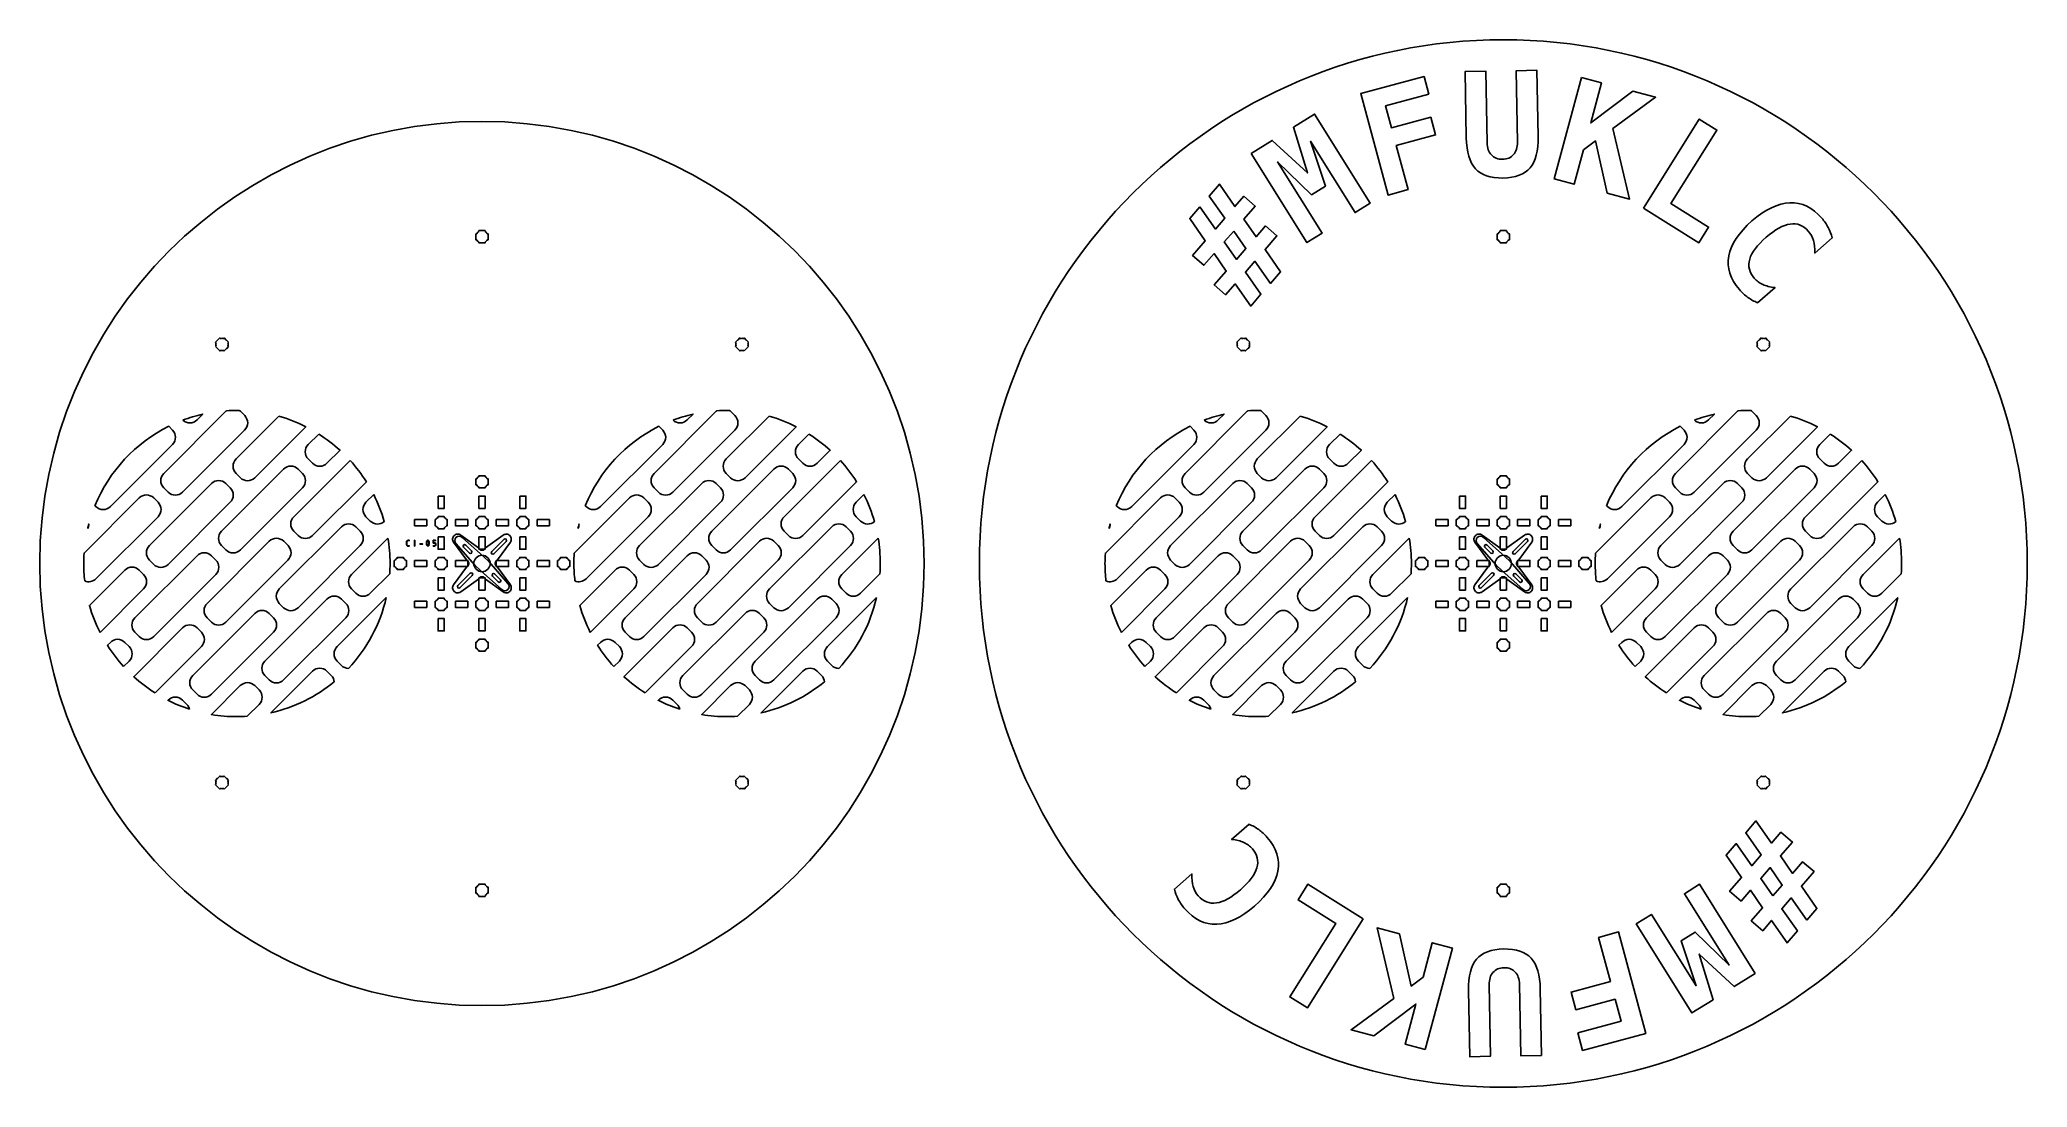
# Model space of a CAD drawing. Extents: x -592 to 382, y -405 to 108.
import ezdxf

# ---------------------------------------------------------------- set-up
doc = ezdxf.new("R2010")
doc.units = 0
doc.header["$MEASUREMENT"] = 0
doc.layers.add('LAYER_1', color=7, linetype='CONTINUOUS')

msp = doc.modelspace()

# ---------------------------------------------------------------- linework, layer by layer
at = {"layer": 'LAYER_1'}
for centre, major_axis in [((125.0001, -148.4999), (0, 256.5)), ((-375, -148.5), (0, 216.5))]:
    msp.add_ellipse(centre, major_axis=major_axis, ratio=1, dxfattribs=at)
at = {"layer": 'LAYER_1', "color": 5}
for points, knots in [([(88.5124, 81.2768), (88.5124, 81.2768), (67.374, 75.6128), (67.374, 75.6128), (67.374, 75.6128), (67.374, 75.6128), (70.2441, 64.9017), (70.2441, 64.9017), (70.2441, 64.9017), (70.2441, 64.9017), (89.4855, 70.0574), (89.4855, 70.0574), (89.4855, 70.0574), (89.4855, 70.0574), (91.8047, 61.4021), (91.8047, 61.4021), (91.8047, 61.4021), (91.8047, 61.4021), (72.5632, 56.2464), (72.5632, 56.2464), (72.5632, 56.2464), (72.5632, 56.2464), (78.3672, 34.5856), (78.3672, 34.5856), (78.3672, 34.5856), (78.3672, 34.5856), (68.5534, 31.956), (68.5534, 31.956), (68.5534, 31.956), (68.5534, 31.956), (55.2411, 81.6384), (55.2411, 81.6384), (55.2411, 81.6384), (55.2411, 81.6384), (86.1932, 89.932), (86.1932, 89.932), (86.1932, 89.932), (86.1932, 89.932), (88.5124, 81.2768), (88.5124, 81.2768)], [0, 0, 0, 0, 0.1, 0.1, 0.1, 0.1, 0.2, 0.2, 0.2, 0.2, 0.3, 0.3, 0.3, 0.3, 0.4, 0.4, 0.4, 0.4, 0.5, 0.5, 0.5, 0.5, 0.6, 0.6, 0.6, 0.6, 0.7, 0.7, 0.7, 0.7, 0.8, 0.8, 0.8, 0.8, 0.9, 0.9, 0.9, 0.9, 1, 1, 1, 1]), ([(106.888, 59.9575), (106.888, 59.9575), (106.3216, 92.4081), (106.3216, 92.4081), (106.3216, 92.4081), (106.3216, 92.4081), (116.48, 92.5854), (116.48, 92.5854), (116.48, 92.5854), (116.48, 92.5854), (117.091, 57.5834), (117.091, 57.5834), (117.091, 57.5834), (117.1359, 55.0085), (117.8295, 53.0095), (119.16, 51.5743), (119.16, 51.5743), (120.4905, 50.1392), (122.3257, 49.4421), (124.6419, 49.4825), (124.6419, 49.4825), (126.9582, 49.5229), (128.7678, 50.2837), (130.0474, 51.7644), (130.0474, 51.7644), (131.3271, 53.2451), (131.9504, 55.2671), (131.9054, 57.842), (131.9054, 57.842), (131.9054, 57.842), (131.2945, 92.844), (131.2945, 92.844), (131.2945, 92.844), (131.2945, 92.844), (141.4529, 93.0213), (141.4529, 93.0213), (141.4529, 93.0213), (141.4529, 93.0213), (142.0194, 60.5708), (142.0194, 60.5708), (142.0194, 60.5708), (142.1413, 53.5868), (140.8423, 48.4951), (138.123, 45.2721), (138.123, 45.2721), (135.3917, 42.0608), (130.9516, 40.3955), (124.8024, 40.2882), (124.8024, 40.2882), (118.6767, 40.1813), (114.1812, 41.6905), (111.3394, 44.8046), (111.3394, 44.8046), (108.4976, 47.9305), (107.0099, 52.9736), (106.888, 59.9575)], [0, 0, 0, 0, 0.07142857, 0.07142857, 0.07142857, 0.07142857, 0.14285714, 0.14285714, 0.14285714, 0.14285714, 0.21428571, 0.21428571, 0.21428571, 0.21428571, 0.28571429, 0.28571429, 0.28571429, 0.28571429, 0.35714286, 0.35714286, 0.35714286, 0.35714286, 0.42857143, 0.42857143, 0.42857143, 0.42857143, 0.5, 0.5, 0.5, 0.5, 0.57142857, 0.57142857, 0.57142857, 0.57142857, 0.64285714, 0.64285714, 0.64285714, 0.64285714, 0.71428571, 0.71428571, 0.71428571, 0.71428571, 0.78571429, 0.78571429, 0.78571429, 0.78571429, 0.85714286, 0.85714286, 0.85714286, 0.85714286, 0.92857143, 0.92857143, 0.92857143, 0.92857143, 1, 1, 1, 1]), ([(163.2455, 89.5556), (163.2455, 89.5556), (173.0593, 86.926), (173.0593, 86.926), (173.0593, 86.926), (173.0593, 86.926), (167.8001, 67.2984), (167.8001, 67.2984), (167.8001, 67.2984), (167.8001, 67.2984), (188.4389, 82.805), (188.4389, 82.805), (188.4389, 82.805), (188.4389, 82.805), (199.5475, 79.8285), (199.5475, 79.8285), (199.5475, 79.8285), (199.5475, 79.8285), (178.6288, 64.4577), (178.6288, 64.4577), (178.6288, 64.4577), (178.6288, 64.4577), (186.8031, 29.9939), (186.8031, 29.9939), (186.8031, 29.9939), (186.8031, 29.9939), (175.8876, 32.9187), (175.8876, 32.9187), (175.8876, 32.9187), (175.8876, 32.9187), (170.1014, 58.4399), (170.1014, 58.4399), (170.1014, 58.4399), (170.1014, 58.4399), (164.2575, 54.077), (164.2575, 54.077), (164.2575, 54.077), (164.2575, 54.077), (159.747, 37.2436), (159.747, 37.2436), (159.747, 37.2436), (159.747, 37.2436), (149.9332, 39.8732), (149.9332, 39.8732), (149.9332, 39.8732), (149.9332, 39.8732), (163.2455, 89.5556), (163.2455, 89.5556)], [0, 0, 0, 0, 0.08333333, 0.08333333, 0.08333333, 0.08333333, 0.16666667, 0.16666667, 0.16666667, 0.16666667, 0.25, 0.25, 0.25, 0.25, 0.33333333, 0.33333333, 0.33333333, 0.33333333, 0.41666667, 0.41666667, 0.41666667, 0.41666667, 0.5, 0.5, 0.5, 0.5, 0.58333333, 0.58333333, 0.58333333, 0.58333333, 0.66666667, 0.66666667, 0.66666667, 0.66666667, 0.75, 0.75, 0.75, 0.75, 0.83333333, 0.83333333, 0.83333333, 0.83333333, 0.91666667, 0.91666667, 0.91666667, 0.91666667, 1, 1, 1, 1]), ([(1.6314, 52.2401), (1.6314, 52.2401), (11.913, 58.6647), (11.913, 58.6647), (11.913, 58.6647), (11.913, 58.6647), (29.0768, 42.7805), (29.0768, 42.7805), (29.0768, 42.7805), (29.0768, 42.7805), (22.2844, 65.1455), (22.2844, 65.1455), (22.2844, 65.1455), (22.2844, 65.1455), (32.6257, 71.6074), (32.6257, 71.6074), (32.6257, 71.6074), (32.6257, 71.6074), (59.8821, 27.9881), (59.8821, 27.9881), (59.8821, 27.9881), (59.8821, 27.9881), (52.4626, 23.3519), (52.4626, 23.3519), (52.4626, 23.3519), (52.4626, 23.3519), (30.6276, 58.2953), (30.6276, 58.2953), (30.6276, 58.2953), (30.6276, 58.2953), (37.9312, 36.3329), (37.9312, 36.3329), (37.9312, 36.3329), (37.9312, 36.3329), (31.0701, 32.0456), (31.0701, 32.0456), (31.0701, 32.0456), (31.0701, 32.0456), (14.4723, 48.2003), (14.4723, 48.2003), (14.4723, 48.2003), (14.4723, 48.2003), (36.3073, 13.2569), (36.3073, 13.2569), (36.3073, 13.2569), (36.3073, 13.2569), (28.8878, 8.6207), (28.8878, 8.6207), (28.8878, 8.6207), (28.8878, 8.6207), (1.6314, 52.2401), (1.6314, 52.2401)], [0, 0, 0, 0, 0.07692308, 0.07692308, 0.07692308, 0.07692308, 0.15384615, 0.15384615, 0.15384615, 0.15384615, 0.23076923, 0.23076923, 0.23076923, 0.23076923, 0.30769231, 0.30769231, 0.30769231, 0.30769231, 0.38461538, 0.38461538, 0.38461538, 0.38461538, 0.46153846, 0.46153846, 0.46153846, 0.46153846, 0.53846154, 0.53846154, 0.53846154, 0.53846154, 0.61538462, 0.61538462, 0.61538462, 0.61538462, 0.69230769, 0.69230769, 0.69230769, 0.69230769, 0.76923077, 0.76923077, 0.76923077, 0.76923077, 0.84615385, 0.84615385, 0.84615385, 0.84615385, 0.92307692, 0.92307692, 0.92307692, 0.92307692, 1, 1, 1, 1]), ([(193.6725, 25.5216), (193.6725, 25.5216), (220.9289, 69.141), (220.9289, 69.141), (220.9289, 69.141), (220.9289, 69.141), (229.545, 63.757), (229.545, 63.757), (229.545, 63.757), (229.545, 63.757), (207.037, 27.7367), (207.037, 27.7367), (207.037, 27.7367), (207.037, 27.7367), (225.476, 16.2148), (225.476, 16.2148), (225.476, 16.2148), (225.476, 16.2148), (220.7276, 8.6157), (220.7276, 8.6157), (220.7276, 8.6157), (220.7276, 8.6157), (193.6725, 25.5216), (193.6725, 25.5216)], [0, 0, 0, 0, 0.16666667, 0.16666667, 0.16666667, 0.16666667, 0.33333333, 0.33333333, 0.33333333, 0.33333333, 0.5, 0.5, 0.5, 0.5, 0.66666667, 0.66666667, 0.66666667, 0.66666667, 0.83333333, 0.83333333, 0.83333333, 0.83333333, 1, 1, 1, 1]), ([(-23.5219, 26.2111), (-23.5219, 26.2111), (-15.9475, 15.2796), (-15.9475, 15.2796), (-15.9475, 15.2796), (-15.9475, 15.2796), (-11.3572, 20.5601), (-11.3572, 20.5601), (-11.3572, 20.5601), (-11.3572, 20.5601), (-18.9625, 31.4561), (-18.9625, 31.4561), (-18.9625, 31.4561), (-18.9625, 31.4561), (-13.8939, 37.2869), (-13.8939, 37.2869), (-13.8939, 37.2869), (-13.8939, 37.2869), (-6.3581, 26.311), (-6.3581, 26.311), (-6.3581, 26.311), (-6.3581, 26.311), (-1.9992, 31.3253), (-1.9992, 31.3253), (-1.9992, 31.3253), (-1.9992, 31.3253), (3.5919, 26.465), (3.5919, 26.465), (3.5919, 26.465), (3.5919, 26.465), (-1.9704, 20.0663), (-1.9704, 20.0663), (-1.9704, 20.0663), (-1.9704, 20.0663), (3.9701, 11.5211), (3.9701, 11.5211), (3.9701, 11.5211), (3.9701, 11.5211), (8.6067, 16.8549), (8.6067, 16.8549), (8.6067, 16.8549), (8.6067, 16.8549), (14.1978, 11.9946), (14.1978, 11.9946), (14.1978, 11.9946), (14.1978, 11.9946), (8.3654, 5.2852), (8.3654, 5.2852), (8.3654, 5.2852), (8.3654, 5.2852), (15.9441, -5.5876), (15.9441, -5.5876), (15.9441, -5.5876), (15.9441, -5.5876), (10.9449, -11.3385), (10.9449, -11.3385), (10.9449, -11.3385), (10.9449, -11.3385), (3.374, -0.4568), (3.374, -0.4568), (3.374, -0.4568), (3.374, -0.4568), (-1.2626, -5.7905), (-1.2626, -5.7905), (-1.2626, -5.7905), (-1.2626, -5.7905), (6.3161, -16.6634), (6.3161, -16.6634), (6.3161, -16.6634), (6.3161, -16.6634), (1.3169, -22.4143), (1.3169, -22.4143), (1.3169, -22.4143), (1.3169, -22.4143), (-6.2617, -11.5414), (-6.2617, -11.5414), (-6.2617, -11.5414), (-6.2617, -11.5414), (-10.9369, -16.9196), (-10.9369, -16.9196), (-10.9369, -16.9196), (-10.9369, -16.9196), (-16.528, -12.0593), (-16.528, -12.0593), (-16.528, -12.0593), (-16.528, -12.0593), (-10.6494, -5.2967), (-10.6494, -5.2967), (-10.6494, -5.2967), (-10.6494, -5.2967), (-16.5899, 3.2485), (-16.5899, 3.2485), (-16.5899, 3.2485), (-16.5899, 3.2485), (-21.5428, -2.4492), (-21.5428, -2.4492), (-21.5428, -2.4492), (-21.5428, -2.4492), (-27.1339, 2.4111), (-27.1339, 2.4111), (-27.1339, 2.4111), (-27.1339, 2.4111), (-20.939, 9.5376), (-20.939, 9.5376), (-20.939, 9.5376), (-20.939, 9.5376), (-28.5442, 20.4336), (-28.5442, 20.4336), (-28.5442, 20.4336), (-28.5442, 20.4336), (-23.5219, 26.2111), (-23.5219, 26.2111)], [0, 0, 0, 0, 0.03571429, 0.03571429, 0.03571429, 0.03571429, 0.07142857, 0.07142857, 0.07142857, 0.07142857, 0.10714286, 0.10714286, 0.10714286, 0.10714286, 0.14285714, 0.14285714, 0.14285714, 0.14285714, 0.17857143, 0.17857143, 0.17857143, 0.17857143, 0.21428571, 0.21428571, 0.21428571, 0.21428571, 0.25, 0.25, 0.25, 0.25, 0.28571429, 0.28571429, 0.28571429, 0.28571429, 0.32142857, 0.32142857, 0.32142857, 0.32142857, 0.35714286, 0.35714286, 0.35714286, 0.35714286, 0.39285714, 0.39285714, 0.39285714, 0.39285714, 0.42857143, 0.42857143, 0.42857143, 0.42857143, 0.46428571, 0.46428571, 0.46428571, 0.46428571, 0.5, 0.5, 0.5, 0.5, 0.53571429, 0.53571429, 0.53571429, 0.53571429, 0.57142857, 0.57142857, 0.57142857, 0.57142857, 0.60714286, 0.60714286, 0.60714286, 0.60714286, 0.64285714, 0.64285714, 0.64285714, 0.64285714, 0.67857143, 0.67857143, 0.67857143, 0.67857143, 0.71428571, 0.71428571, 0.71428571, 0.71428571, 0.75, 0.75, 0.75, 0.75, 0.78571429, 0.78571429, 0.78571429, 0.78571429, 0.82142857, 0.82142857, 0.82142857, 0.82142857, 0.85714286, 0.85714286, 0.85714286, 0.85714286, 0.89285714, 0.89285714, 0.89285714, 0.89285714, 0.92857143, 0.92857143, 0.92857143, 0.92857143, 0.96428571, 0.96428571, 0.96428571, 0.96428571, 1, 1, 1, 1]), ([(249.4816, -20.7896), (247.8035, -20.1138), (246.2299, -19.2536), (244.7544, -18.1835), (244.7544, -18.1835), (243.2865, -17.1223), (241.9078, -15.8589), (240.6272, -14.3857), (240.6272, -14.3857), (236.0755, -9.1496), (234.3178, -3.6504), (235.3785, 2.1019), (235.3785, 2.1019), (236.4316, 7.863), (240.2145, 13.5666), (246.7376, 19.2369), (246.7376, 19.2369), (253.2694, 24.915), (259.4529, 27.8751), (265.3045, 28.1161), (265.3045, 28.1161), (271.1484, 28.3659), (276.3494, 25.8601), (280.9012, 20.6239), (280.9012, 20.6239), (282.1818, 19.1507), (283.2486, 17.6007), (284.1107, 15.9818), (284.1107, 15.9818), (284.9805, 14.3539), (285.6056, 12.6848), (286.0104, 10.9644), (286.0104, 10.9644), (286.0104, 10.9644), (277.4817, 3.5505), (277.4817, 3.5505), (277.4817, 3.5505), (277.5558, 5.9209), (277.3246, 7.9792), (276.8203, 9.7066), (276.8203, 9.7066), (276.2993, 11.435), (275.4724, 12.9599), (274.3228, 14.2823), (274.3228, 14.2823), (271.885, 17.0867), (268.9229, 18.2358), (265.4533, 17.7282), (265.4533, 17.7282), (261.9836, 17.2206), (258.0573, 15.0696), (253.6732, 11.2585), (253.6732, 11.2585), (249.2979, 7.4551), (246.6302, 3.874), (245.6447, 0.5088), (245.6447, 0.5088), (244.6591, -2.8564), (245.3848, -5.9496), (247.8226, -8.754), (247.8226, -8.754), (248.9722, -10.0764), (250.367, -11.1075), (252.0062, -11.8639), (252.0062, -11.8639), (253.6466, -12.6038), (255.6527, -13.1192), (258.0103, -13.3757), (258.0103, -13.3757), (258.0103, -13.3757), (249.4816, -20.7896), (249.4816, -20.7896)], [0, 0, 0, 0, 0.05555556, 0.05555556, 0.05555556, 0.05555556, 0.11111111, 0.11111111, 0.11111111, 0.11111111, 0.16666667, 0.16666667, 0.16666667, 0.16666667, 0.22222222, 0.22222222, 0.22222222, 0.22222222, 0.27777778, 0.27777778, 0.27777778, 0.27777778, 0.33333333, 0.33333333, 0.33333333, 0.33333333, 0.38888889, 0.38888889, 0.38888889, 0.38888889, 0.44444444, 0.44444444, 0.44444444, 0.44444444, 0.5, 0.5, 0.5, 0.5, 0.55555556, 0.55555556, 0.55555556, 0.55555556, 0.61111111, 0.61111111, 0.61111111, 0.61111111, 0.66666667, 0.66666667, 0.66666667, 0.66666667, 0.72222222, 0.72222222, 0.72222222, 0.72222222, 0.77777778, 0.77777778, 0.77777778, 0.77777778, 0.83333333, 0.83333333, 0.83333333, 0.83333333, 0.88888889, 0.88888889, 0.88888889, 0.88888889, 0.94444444, 0.94444444, 0.94444444, 0.94444444, 1, 1, 1, 1]), ([(-6.9619, 14.3242), (-6.9619, 14.3242), (-11.5985, 8.9905), (-11.5985, 8.9905), (-11.5985, 8.9905), (-11.5985, 8.9905), (-5.6579, 0.4454), (-5.6579, 0.4454), (-5.6579, 0.4454), (-5.6579, 0.4454), (-1.0213, 5.7791), (-1.0213, 5.7791), (-1.0213, 5.7791), (-1.0213, 5.7791), (-6.9619, 14.3242), (-6.9619, 14.3242)], [0, 0, 0, 0, 0.25, 0.25, 0.25, 0.25, 0.5, 0.5, 0.5, 0.5, 0.75, 0.75, 0.75, 0.75, 1, 1, 1, 1]), ([(-385.4127, -134.5977), (-385.4127, -134.5977), (-376.7533, -140.8934), (-376.7533, -140.8934), (-376.7533, -140.8934), (-376.7533, -140.8934), (-376.4844, -141.1735), (-376.4844, -141.1735), (-376.4844, -141.1735), (-376.4844, -141.1735), (-376.2436, -141.4816), (-376.2436, -141.4816), (-376.2436, -141.4816), (-376.2436, -141.4816), (-375.9411, -141.728), (-375.9411, -141.728), (-375.9411, -141.728), (-375.9411, -141.728), (-375.5883, -141.9016), (-375.5883, -141.9016), (-375.5883, -141.9016), (-375.5883, -141.9016), (-375.1961, -141.9913), (-375.1961, -141.9913), (-375.1961, -141.9913), (-375.1961, -141.9913), (-374.804, -141.9912), (-374.804, -141.9912), (-374.804, -141.9912), (-374.804, -141.9912), (-374.4232, -141.9016), (-374.4232, -141.9016), (-374.4232, -141.9016), (-374.4232, -141.9016), (-374.0647, -141.7335), (-374.0647, -141.7335), (-374.0647, -141.7335), (-374.0647, -141.7335), (-373.7566, -141.4815), (-373.7566, -141.4815), (-373.7566, -141.4815), (-373.7566, -141.4815), (-373.5159, -141.1735), (-373.5159, -141.1735), (-373.5159, -141.1735), (-373.5159, -141.1735), (-373.2526, -140.8878), (-373.2526, -140.8878), (-373.2526, -140.8878), (-373.2526, -140.8878), (-364.5931, -134.6033), (-364.5931, -134.6033), (-364.5931, -134.6033), (-364.5931, -134.6033), (-364.2178, -134.3736), (-364.2178, -134.3736), (-364.2178, -134.3736), (-364.2178, -134.3736), (-363.809, -134.2225), (-363.809, -134.2225), (-363.809, -134.2225), (-363.809, -134.2225), (-363.3776, -134.1384), (-363.3776, -134.1384), (-363.3776, -134.1384), (-363.3776, -134.1384), (-362.9352, -134.1328), (-362.9352, -134.1328), (-362.9352, -134.1328), (-362.9352, -134.1328), (-362.4983, -134.2112), (-362.4983, -134.2112), (-362.4983, -134.2112), (-362.4983, -134.2112), (-362.0838, -134.3569), (-362.0838, -134.3569), (-362.0838, -134.3569), (-362.0838, -134.3569), (-361.6974, -134.5753), (-361.6974, -134.5753), (-361.6974, -134.5753), (-361.6974, -134.5753), (-361.3613, -134.8553), (-361.3613, -134.8553), (-361.3613, -134.8553), (-361.3613, -134.8553), (-361.0756, -135.197), (-361.0756, -135.197), (-361.0756, -135.197), (-361.0756, -135.197), (-360.8572, -135.5835), (-360.8572, -135.5835), (-360.8572, -135.5835), (-360.8572, -135.5835), (-360.7115, -135.9979), (-360.7115, -135.9979), (-360.7115, -135.9979), (-360.7115, -135.9979), (-360.6387, -136.4293), (-360.6387, -136.4293), (-360.6387, -136.4293), (-360.6387, -136.4293), (-360.6443, -136.8717), (-360.6443, -136.8717), (-360.6443, -136.8717), (-360.6443, -136.8717), (-360.7228, -137.3087), (-360.7228, -137.3087), (-360.7228, -137.3087), (-360.7228, -137.3087), (-360.8739, -137.7175), (-360.8739, -137.7175), (-360.8739, -137.7175), (-360.8739, -137.7175), (-361.1036, -138.0928), (-361.1036, -138.0928), (-361.1036, -138.0928), (-361.1036, -138.0928), (-367.3937, -146.7467), (-367.3937, -146.7467), (-367.3937, -146.7467), (-367.3937, -146.7467), (-367.6739, -147.0155), (-367.6739, -147.0155), (-367.6739, -147.0155), (-367.6739, -147.0155), (-367.9818, -147.2563), (-367.9818, -147.2563), (-367.9818, -147.2563), (-367.9818, -147.2563), (-368.2338, -147.5644), (-368.2338, -147.5644), (-368.2338, -147.5644), (-368.2338, -147.5644), (-368.4019, -147.9229), (-368.4019, -147.9229), (-368.4019, -147.9229), (-368.4019, -147.9229), (-368.4915, -148.3036), (-368.4915, -148.3036), (-368.4915, -148.3036), (-368.4915, -148.3036), (-368.4916, -148.6958), (-368.4916, -148.6958), (-368.4916, -148.6958), (-368.4916, -148.6958), (-368.4076, -149.0823), (-368.4076, -149.0823), (-368.4076, -149.0823), (-368.4076, -149.0823), (-368.2339, -149.4352), (-368.2339, -149.4352), (-368.2339, -149.4352), (-368.2339, -149.4352), (-367.9819, -149.7433), (-367.9819, -149.7433), (-367.9819, -149.7433), (-367.9819, -149.7433), (-367.6738, -149.9841), (-367.6738, -149.9841), (-367.6738, -149.9841), (-367.6738, -149.9841), (-367.3937, -150.2529), (-367.3937, -150.2529), (-367.3937, -150.2529), (-367.3937, -150.2529), (-361.1037, -158.9067), (-361.1037, -158.9067), (-361.1037, -158.9067), (-361.1037, -158.9067), (-360.8741, -159.2819), (-360.8741, -159.2819), (-360.8741, -159.2819), (-360.8741, -159.2819), (-360.7172, -159.6963), (-360.7172, -159.6963), (-360.7172, -159.6963), (-360.7172, -159.6963), (-360.6389, -160.1333), (-360.6389, -160.1333), (-360.6389, -160.1333), (-360.6389, -160.1333), (-360.6333, -160.5757), (-360.6333, -160.5757), (-360.6333, -160.5757), (-360.6333, -160.5757), (-360.706, -161.007), (-360.706, -161.007), (-360.706, -161.007), (-360.706, -161.007), (-360.8517, -161.4215), (-360.8517, -161.4215), (-360.8517, -161.4215), (-360.8517, -161.4215), (-361.0701, -161.808), (-361.0701, -161.808), (-361.0701, -161.808), (-361.0701, -161.808), (-361.3501, -162.1441), (-361.3501, -162.1441), (-361.3501, -162.1441), (-361.3501, -162.1441), (-361.6918, -162.4297), (-361.6918, -162.4297), (-361.6918, -162.4297), (-361.6918, -162.4297), (-362.0784, -162.6482), (-362.0784, -162.6482), (-362.0784, -162.6482), (-362.0784, -162.6482), (-362.4929, -162.7939), (-362.4929, -162.7939), (-362.4929, -162.7939), (-362.4929, -162.7939), (-362.9241, -162.8666), (-362.9241, -162.8666), (-362.9241, -162.8666), (-362.9241, -162.8666), (-363.3666, -162.861), (-363.3666, -162.861), (-363.3666, -162.861), (-363.3666, -162.861), (-363.8035, -162.7827), (-363.8035, -162.7827), (-363.8035, -162.7827), (-363.8035, -162.7827), (-364.218, -162.6258), (-364.218, -162.6258), (-364.218, -162.6258), (-364.218, -162.6258), (-364.5932, -162.3962), (-364.5932, -162.3962), (-364.5932, -162.3962), (-364.5932, -162.3962), (-373.2469, -156.1061), (-373.2469, -156.1061), (-373.2469, -156.1061), (-373.2469, -156.1061), (-373.5158, -155.8261), (-373.5158, -155.8261), (-373.5158, -155.8261), (-373.5158, -155.8261), (-373.7566, -155.518), (-373.7566, -155.518), (-373.7566, -155.518), (-373.7566, -155.518), (-374.0647, -155.266), (-374.0647, -155.266), (-374.0647, -155.266), (-374.0647, -155.266), (-374.4176, -155.0923), (-374.4176, -155.0923), (-374.4176, -155.0923), (-374.4176, -155.0923), (-374.8041, -155.0083), (-374.8041, -155.0083), (-374.8041, -155.0083), (-374.8041, -155.0083), (-375.1962, -155.0083), (-375.1962, -155.0083), (-375.1962, -155.0083), (-375.1962, -155.0083), (-375.577, -155.098), (-375.577, -155.098), (-375.577, -155.098), (-375.577, -155.098), (-375.9355, -155.266), (-375.9355, -155.266), (-375.9355, -155.266), (-375.9355, -155.266), (-376.2436, -155.5181), (-376.2436, -155.5181), (-376.2436, -155.5181), (-376.2436, -155.5181), (-376.4844, -155.8261), (-376.4844, -155.8261), (-376.4844, -155.8261), (-376.4844, -155.8261), (-376.7476, -156.1006), (-376.7476, -156.1006), (-376.7476, -156.1006), (-376.7476, -156.1006), (-385.407, -162.3962), (-385.407, -162.3962), (-385.407, -162.3962), (-385.407, -162.3962), (-385.7822, -162.6258), (-385.7822, -162.6258), (-385.7822, -162.6258), (-385.7822, -162.6258), (-386.1912, -162.7771), (-386.1912, -162.7771), (-386.1912, -162.7771), (-386.1912, -162.7771), (-386.6281, -162.8554), (-386.6281, -162.8554), (-386.6281, -162.8554), (-386.6281, -162.8554), (-387.0705, -162.8611), (-387.0705, -162.8611), (-387.0705, -162.8611), (-387.0705, -162.8611), (-387.5018, -162.7883), (-387.5018, -162.7883), (-387.5018, -162.7883), (-387.5018, -162.7883), (-387.9162, -162.6426), (-387.9162, -162.6426), (-387.9162, -162.6426), (-387.9162, -162.6426), (-388.3028, -162.4242), (-388.3028, -162.4242), (-388.3028, -162.4242), (-388.3028, -162.4242), (-388.6445, -162.1385), (-388.6445, -162.1385), (-388.6445, -162.1385), (-388.6445, -162.1385), (-388.9245, -161.8024), (-388.9245, -161.8024), (-388.9245, -161.8024), (-388.9245, -161.8024), (-389.1428, -161.416), (-389.1428, -161.416), (-389.1428, -161.416), (-389.1428, -161.416), (-389.2886, -161.0015), (-389.2886, -161.0015), (-389.2886, -161.0015), (-389.2886, -161.0015), (-389.367, -160.5646), (-389.367, -160.5646), (-389.367, -160.5646), (-389.367, -160.5646), (-389.3614, -160.1221), (-389.3614, -160.1221), (-389.3614, -160.1221), (-389.3614, -160.1221), (-389.2774, -159.6909), (-389.2774, -159.6909), (-389.2774, -159.6909), (-389.2774, -159.6909), (-389.1261, -159.2819), (-389.1261, -159.2819), (-389.1261, -159.2819), (-389.1261, -159.2819), (-388.8965, -158.9067), (-388.8965, -158.9067), (-388.8965, -158.9067), (-388.8965, -158.9067), (-382.6065, -150.2417), (-382.6065, -150.2417), (-382.6065, -150.2417), (-382.6065, -150.2417), (-382.3264, -149.9841), (-382.3264, -149.9841), (-382.3264, -149.9841), (-382.3264, -149.9841), (-382.0184, -149.7433), (-382.0184, -149.7433), (-382.0184, -149.7433), (-382.0184, -149.7433), (-381.7663, -149.4352), (-381.7663, -149.4352), (-381.7663, -149.4352), (-381.7663, -149.4352), (-381.5983, -149.0767), (-381.5983, -149.0767), (-381.5983, -149.0767), (-381.5983, -149.0767), (-381.5087, -148.6958), (-381.5087, -148.6958), (-381.5087, -148.6958), (-381.5087, -148.6958), (-381.5086, -148.3038), (-381.5086, -148.3038), (-381.5086, -148.3038), (-381.5086, -148.3038), (-381.5983, -147.9116), (-381.5983, -147.9116), (-381.5983, -147.9116), (-381.5983, -147.9116), (-381.7719, -147.5588), (-381.7719, -147.5588), (-381.7719, -147.5588), (-381.7719, -147.5588), (-382.0183, -147.2564), (-382.0183, -147.2564), (-382.0183, -147.2564), (-382.0183, -147.2564), (-382.3264, -147.0155), (-382.3264, -147.0155), (-382.3264, -147.0155), (-382.3264, -147.0155), (-382.6065, -146.7466), (-382.6065, -146.7466), (-382.6065, -146.7466), (-382.6065, -146.7466), (-388.9022, -138.0872), (-388.9022, -138.0872), (-388.9022, -138.0872), (-388.9022, -138.0872), (-389.1318, -137.712), (-389.1318, -137.712), (-389.1318, -137.712), (-389.1318, -137.712), (-389.2887, -137.2975), (-389.2887, -137.2975), (-389.2887, -137.2975), (-389.2887, -137.2975), (-389.367, -136.8606), (-389.367, -136.8606), (-389.367, -136.8606), (-389.367, -136.8606), (-389.3671, -136.4237), (-389.3671, -136.4237), (-389.3671, -136.4237), (-389.3671, -136.4237), (-389.2999, -135.9869), (-389.2999, -135.9869), (-389.2999, -135.9869), (-389.2999, -135.9869), (-389.1486, -135.578), (-389.1486, -135.578), (-389.1486, -135.578), (-389.1486, -135.578), (-388.9301, -135.1914), (-388.9301, -135.1914), (-388.9301, -135.1914), (-388.9301, -135.1914), (-388.6445, -134.8497), (-388.6445, -134.8497), (-388.6445, -134.8497), (-388.6445, -134.8497), (-388.3084, -134.5697), (-388.3084, -134.5697), (-388.3084, -134.5697), (-388.3084, -134.5697), (-387.9219, -134.3513), (-387.9219, -134.3513), (-387.9219, -134.3513), (-387.9219, -134.3513), (-387.513, -134.2), (-387.513, -134.2), (-387.513, -134.2), (-387.513, -134.2), (-387.0762, -134.1328), (-387.0762, -134.1328), (-387.0762, -134.1328), (-387.0762, -134.1328), (-386.6393, -134.1329), (-386.6393, -134.1329), (-386.6393, -134.1329), (-386.6393, -134.1329), (-386.2023, -134.2112), (-386.2023, -134.2112), (-386.2023, -134.2112), (-386.2023, -134.2112), (-385.7879, -134.3681), (-385.7879, -134.3681), (-385.7879, -134.3681), (-385.7879, -134.3681), (-385.4127, -134.5977), (-385.4127, -134.5977)], [0, 0, 0, 0, 0.00862069, 0.00862069, 0.00862069, 0.00862069, 0.01724138, 0.01724138, 0.01724138, 0.01724138, 0.02586207, 0.02586207, 0.02586207, 0.02586207, 0.03448276, 0.03448276, 0.03448276, 0.03448276, 0.04310345, 0.04310345, 0.04310345, 0.04310345, 0.05172414, 0.05172414, 0.05172414, 0.05172414, 0.06034483, 0.06034483, 0.06034483, 0.06034483, 0.06896552, 0.06896552, 0.06896552, 0.06896552, 0.07758621, 0.07758621, 0.07758621, 0.07758621, 0.0862069, 0.0862069, 0.0862069, 0.0862069, 0.09482759, 0.09482759, 0.09482759, 0.09482759, 0.10344828, 0.10344828, 0.10344828, 0.10344828, 0.11206897, 0.11206897, 0.11206897, 0.11206897, 0.12068966, 0.12068966, 0.12068966, 0.12068966, 0.12931034, 0.12931034, 0.12931034, 0.12931034, 0.13793103, 0.13793103, 0.13793103, 0.13793103, 0.14655172, 0.14655172, 0.14655172, 0.14655172, 0.15517241, 0.15517241, 0.15517241, 0.15517241, 0.1637931, 0.1637931, 0.1637931, 0.1637931, 0.17241379, 0.17241379, 0.17241379, 0.17241379, 0.18103448, 0.18103448, 0.18103448, 0.18103448, 0.18965517, 0.18965517, 0.18965517, 0.18965517, 0.19827586, 0.19827586, 0.19827586, 0.19827586, 0.20689655, 0.20689655, 0.20689655, 0.20689655, 0.21551724, 0.21551724, 0.21551724, 0.21551724, 0.22413793, 0.22413793, 0.22413793, 0.22413793, 0.23275862, 0.23275862, 0.23275862, 0.23275862, 0.24137931, 0.24137931, 0.24137931, 0.24137931, 0.25, 0.25, 0.25, 0.25, 0.25862069, 0.25862069, 0.25862069, 0.25862069, 0.26724138, 0.26724138, 0.26724138, 0.26724138, 0.27586207, 0.27586207, 0.27586207, 0.27586207, 0.28448276, 0.28448276, 0.28448276, 0.28448276, 0.29310345, 0.29310345, 0.29310345, 0.29310345, 0.30172414, 0.30172414, 0.30172414, 0.30172414, 0.31034483, 0.31034483, 0.31034483, 0.31034483, 0.31896552, 0.31896552, 0.31896552, 0.31896552, 0.32758621, 0.32758621, 0.32758621, 0.32758621, 0.3362069, 0.3362069, 0.3362069, 0.3362069, 0.34482759, 0.34482759, 0.34482759, 0.34482759, 0.35344828, 0.35344828, 0.35344828, 0.35344828, 0.36206897, 0.36206897, 0.36206897, 0.36206897, 0.37068966, 0.37068966, 0.37068966, 0.37068966, 0.37931034, 0.37931034, 0.37931034, 0.37931034, 0.38793103, 0.38793103, 0.38793103, 0.38793103, 0.39655172, 0.39655172, 0.39655172, 0.39655172, 0.40517241, 0.40517241, 0.40517241, 0.40517241, 0.4137931, 0.4137931, 0.4137931, 0.4137931, 0.42241379, 0.42241379, 0.42241379, 0.42241379, 0.43103448, 0.43103448, 0.43103448, 0.43103448, 0.43965517, 0.43965517, 0.43965517, 0.43965517, 0.44827586, 0.44827586, 0.44827586, 0.44827586, 0.45689655, 0.45689655, 0.45689655, 0.45689655, 0.46551724, 0.46551724, 0.46551724, 0.46551724, 0.47413793, 0.47413793, 0.47413793, 0.47413793, 0.48275862, 0.48275862, 0.48275862, 0.48275862, 0.49137931, 0.49137931, 0.49137931, 0.49137931, 0.5, 0.5, 0.5, 0.5, 0.50862069, 0.50862069, 0.50862069, 0.50862069, 0.51724138, 0.51724138, 0.51724138, 0.51724138, 0.52586207, 0.52586207, 0.52586207, 0.52586207, 0.53448276, 0.53448276, 0.53448276, 0.53448276, 0.54310345, 0.54310345, 0.54310345, 0.54310345, 0.55172414, 0.55172414, 0.55172414, 0.55172414, 0.56034483, 0.56034483, 0.56034483, 0.56034483, 0.56896552, 0.56896552, 0.56896552, 0.56896552, 0.57758621, 0.57758621, 0.57758621, 0.57758621, 0.5862069, 0.5862069, 0.5862069, 0.5862069, 0.59482759, 0.59482759, 0.59482759, 0.59482759, 0.60344828, 0.60344828, 0.60344828, 0.60344828, 0.61206897, 0.61206897, 0.61206897, 0.61206897, 0.62068966, 0.62068966, 0.62068966, 0.62068966, 0.62931034, 0.62931034, 0.62931034, 0.62931034, 0.63793103, 0.63793103, 0.63793103, 0.63793103, 0.64655172, 0.64655172, 0.64655172, 0.64655172, 0.65517241, 0.65517241, 0.65517241, 0.65517241, 0.6637931, 0.6637931, 0.6637931, 0.6637931, 0.67241379, 0.67241379, 0.67241379, 0.67241379, 0.68103448, 0.68103448, 0.68103448, 0.68103448, 0.68965517, 0.68965517, 0.68965517, 0.68965517, 0.69827586, 0.69827586, 0.69827586, 0.69827586, 0.70689655, 0.70689655, 0.70689655, 0.70689655, 0.71551724, 0.71551724, 0.71551724, 0.71551724, 0.72413793, 0.72413793, 0.72413793, 0.72413793, 0.73275862, 0.73275862, 0.73275862, 0.73275862, 0.74137931, 0.74137931, 0.74137931, 0.74137931, 0.75, 0.75, 0.75, 0.75, 0.75862069, 0.75862069, 0.75862069, 0.75862069, 0.76724138, 0.76724138, 0.76724138, 0.76724138, 0.77586207, 0.77586207, 0.77586207, 0.77586207, 0.78448276, 0.78448276, 0.78448276, 0.78448276, 0.79310345, 0.79310345, 0.79310345, 0.79310345, 0.80172414, 0.80172414, 0.80172414, 0.80172414, 0.81034483, 0.81034483, 0.81034483, 0.81034483, 0.81896552, 0.81896552, 0.81896552, 0.81896552, 0.82758621, 0.82758621, 0.82758621, 0.82758621, 0.8362069, 0.8362069, 0.8362069, 0.8362069, 0.84482759, 0.84482759, 0.84482759, 0.84482759, 0.85344828, 0.85344828, 0.85344828, 0.85344828, 0.86206897, 0.86206897, 0.86206897, 0.86206897, 0.87068966, 0.87068966, 0.87068966, 0.87068966, 0.87931034, 0.87931034, 0.87931034, 0.87931034, 0.88793103, 0.88793103, 0.88793103, 0.88793103, 0.89655172, 0.89655172, 0.89655172, 0.89655172, 0.90517241, 0.90517241, 0.90517241, 0.90517241, 0.9137931, 0.9137931, 0.9137931, 0.9137931, 0.92241379, 0.92241379, 0.92241379, 0.92241379, 0.93103448, 0.93103448, 0.93103448, 0.93103448, 0.93965517, 0.93965517, 0.93965517, 0.93965517, 0.94827586, 0.94827586, 0.94827586, 0.94827586, 0.95689655, 0.95689655, 0.95689655, 0.95689655, 0.96551724, 0.96551724, 0.96551724, 0.96551724, 0.97413793, 0.97413793, 0.97413793, 0.97413793, 0.98275862, 0.98275862, 0.98275862, 0.98275862, 0.99137931, 0.99137931, 0.99137931, 0.99137931, 1, 1, 1, 1]), ([(-375.7956, -151.9468), (-375.7956, -151.9468), (-378.4472, -149.2952), (-378.4472, -149.2952), (-378.4472, -149.2952), (-378.4472, -149.2952), (-387.728, -138.777), (-387.728, -138.777), (-387.728, -138.777), (-388.5556, -137.9494), (-388.5556, -136.5994), (-387.728, -135.7718), (-387.728, -135.7718), (-386.9004, -134.9442), (-385.5504, -134.9442), (-384.7228, -135.7718), (-384.7228, -135.7718), (-384.7228, -135.7718), (-374.2046, -145.0526), (-374.2046, -145.0526), (-374.2046, -145.0526), (-374.2046, -145.0526), (-371.553, -147.7042), (-371.553, -147.7042), (-371.553, -147.7042), (-371.553, -147.7042), (-362.2722, -158.2224), (-362.2722, -158.2224), (-362.2722, -158.2224), (-361.4446, -159.05), (-361.4446, -160.4), (-362.2722, -161.2276), (-362.2722, -161.2276), (-363.0998, -162.0552), (-364.4498, -162.0552), (-365.2774, -161.2276), (-365.2774, -161.2276), (-365.2774, -161.2276), (-375.7956, -151.9468), (-375.7956, -151.9468)], [0, 0, 0, 0, 0.1, 0.1, 0.1, 0.1, 0.2, 0.2, 0.2, 0.2, 0.3, 0.3, 0.3, 0.3, 0.4, 0.4, 0.4, 0.4, 0.5, 0.5, 0.5, 0.5, 0.6, 0.6, 0.6, 0.6, 0.7, 0.7, 0.7, 0.7, 0.8, 0.8, 0.8, 0.8, 0.9, 0.9, 0.9, 0.9, 1, 1, 1, 1]), ([(114.5873, -134.5977), (114.5873, -134.5977), (123.2467, -140.8934), (123.2467, -140.8934), (123.2467, -140.8934), (123.2467, -140.8934), (123.5156, -141.1735), (123.5156, -141.1735), (123.5156, -141.1735), (123.5156, -141.1735), (123.7564, -141.4816), (123.7564, -141.4816), (123.7564, -141.4816), (123.7564, -141.4816), (124.0589, -141.728), (124.0589, -141.728), (124.0589, -141.728), (124.0589, -141.728), (124.4117, -141.9016), (124.4117, -141.9016), (124.4117, -141.9016), (124.4117, -141.9016), (124.8039, -141.9913), (124.8039, -141.9913), (124.8039, -141.9913), (124.8039, -141.9913), (125.196, -141.9912), (125.196, -141.9912), (125.196, -141.9912), (125.196, -141.9912), (125.5768, -141.9016), (125.5768, -141.9016), (125.5768, -141.9016), (125.5768, -141.9016), (125.9353, -141.7335), (125.9353, -141.7335), (125.9353, -141.7335), (125.9353, -141.7335), (126.2434, -141.4815), (126.2434, -141.4815), (126.2434, -141.4815), (126.2434, -141.4815), (126.4841, -141.1735), (126.4841, -141.1735), (126.4841, -141.1735), (126.4841, -141.1735), (126.7474, -140.8878), (126.7474, -140.8878), (126.7474, -140.8878), (126.7474, -140.8878), (135.4069, -134.6033), (135.4069, -134.6033), (135.4069, -134.6033), (135.4069, -134.6033), (135.7822, -134.3736), (135.7822, -134.3736), (135.7822, -134.3736), (135.7822, -134.3736), (136.191, -134.2225), (136.191, -134.2225), (136.191, -134.2225), (136.191, -134.2225), (136.6224, -134.1384), (136.6224, -134.1384), (136.6224, -134.1384), (136.6224, -134.1384), (137.0648, -134.1328), (137.0648, -134.1328), (137.0648, -134.1328), (137.0648, -134.1328), (137.5017, -134.2112), (137.5017, -134.2112), (137.5017, -134.2112), (137.5017, -134.2112), (137.9162, -134.3569), (137.9162, -134.3569), (137.9162, -134.3569), (137.9162, -134.3569), (138.3026, -134.5753), (138.3026, -134.5753), (138.3026, -134.5753), (138.3026, -134.5753), (138.6387, -134.8553), (138.6387, -134.8553), (138.6387, -134.8553), (138.6387, -134.8553), (138.9244, -135.197), (138.9244, -135.197), (138.9244, -135.197), (138.9244, -135.197), (139.1428, -135.5835), (139.1428, -135.5835), (139.1428, -135.5835), (139.1428, -135.5835), (139.2885, -135.9979), (139.2885, -135.9979), (139.2885, -135.9979), (139.2885, -135.9979), (139.3613, -136.4293), (139.3613, -136.4293), (139.3613, -136.4293), (139.3613, -136.4293), (139.3557, -136.8717), (139.3557, -136.8717), (139.3557, -136.8717), (139.3557, -136.8717), (139.2772, -137.3087), (139.2772, -137.3087), (139.2772, -137.3087), (139.2772, -137.3087), (139.1261, -137.7175), (139.1261, -137.7175), (139.1261, -137.7175), (139.1261, -137.7175), (138.8964, -138.0928), (138.8964, -138.0928), (138.8964, -138.0928), (138.8964, -138.0928), (132.6063, -146.7467), (132.6063, -146.7467), (132.6063, -146.7467), (132.6063, -146.7467), (132.3261, -147.0155), (132.3261, -147.0155), (132.3261, -147.0155), (132.3261, -147.0155), (132.0182, -147.2563), (132.0182, -147.2563), (132.0182, -147.2563), (132.0182, -147.2563), (131.7662, -147.5644), (131.7662, -147.5644), (131.7662, -147.5644), (131.7662, -147.5644), (131.5981, -147.9229), (131.5981, -147.9229), (131.5981, -147.9229), (131.5981, -147.9229), (131.5085, -148.3036), (131.5085, -148.3036), (131.5085, -148.3036), (131.5085, -148.3036), (131.5084, -148.6958), (131.5084, -148.6958), (131.5084, -148.6958), (131.5084, -148.6958), (131.5924, -149.0823), (131.5924, -149.0823), (131.5924, -149.0823), (131.5924, -149.0823), (131.7661, -149.4352), (131.7661, -149.4352), (131.7661, -149.4352), (131.7661, -149.4352), (132.0181, -149.7433), (132.0181, -149.7433), (132.0181, -149.7433), (132.0181, -149.7433), (132.3262, -149.9841), (132.3262, -149.9841), (132.3262, -149.9841), (132.3262, -149.9841), (132.6063, -150.2529), (132.6063, -150.2529), (132.6063, -150.2529), (132.6063, -150.2529), (138.8963, -158.9067), (138.8963, -158.9067), (138.8963, -158.9067), (138.8963, -158.9067), (139.1259, -159.2819), (139.1259, -159.2819), (139.1259, -159.2819), (139.1259, -159.2819), (139.2828, -159.6963), (139.2828, -159.6963), (139.2828, -159.6963), (139.2828, -159.6963), (139.3611, -160.1333), (139.3611, -160.1333), (139.3611, -160.1333), (139.3611, -160.1333), (139.3667, -160.5757), (139.3667, -160.5757), (139.3667, -160.5757), (139.3667, -160.5757), (139.294, -161.007), (139.294, -161.007), (139.294, -161.007), (139.294, -161.007), (139.1483, -161.4215), (139.1483, -161.4215), (139.1483, -161.4215), (139.1483, -161.4215), (138.9299, -161.808), (138.9299, -161.808), (138.9299, -161.808), (138.9299, -161.808), (138.6499, -162.1441), (138.6499, -162.1441), (138.6499, -162.1441), (138.6499, -162.1441), (138.3082, -162.4297), (138.3082, -162.4297), (138.3082, -162.4297), (138.3082, -162.4297), (137.9216, -162.6482), (137.9216, -162.6482), (137.9216, -162.6482), (137.9216, -162.6482), (137.5071, -162.7939), (137.5071, -162.7939), (137.5071, -162.7939), (137.5071, -162.7939), (137.0759, -162.8666), (137.0759, -162.8666), (137.0759, -162.8666), (137.0759, -162.8666), (136.6334, -162.861), (136.6334, -162.861), (136.6334, -162.861), (136.6334, -162.861), (136.1965, -162.7827), (136.1965, -162.7827), (136.1965, -162.7827), (136.1965, -162.7827), (135.782, -162.6258), (135.782, -162.6258), (135.782, -162.6258), (135.782, -162.6258), (135.4068, -162.3962), (135.4068, -162.3962), (135.4068, -162.3962), (135.4068, -162.3962), (126.7531, -156.1061), (126.7531, -156.1061), (126.7531, -156.1061), (126.7531, -156.1061), (126.4842, -155.8261), (126.4842, -155.8261), (126.4842, -155.8261), (126.4842, -155.8261), (126.2434, -155.518), (126.2434, -155.518), (126.2434, -155.518), (126.2434, -155.518), (125.9353, -155.266), (125.9353, -155.266), (125.9353, -155.266), (125.9353, -155.266), (125.5824, -155.0923), (125.5824, -155.0923), (125.5824, -155.0923), (125.5824, -155.0923), (125.1959, -155.0083), (125.1959, -155.0083), (125.1959, -155.0083), (125.1959, -155.0083), (124.8038, -155.0083), (124.8038, -155.0083), (124.8038, -155.0083), (124.8038, -155.0083), (124.423, -155.098), (124.423, -155.098), (124.423, -155.098), (124.423, -155.098), (124.0645, -155.266), (124.0645, -155.266), (124.0645, -155.266), (124.0645, -155.266), (123.7564, -155.5181), (123.7564, -155.5181), (123.7564, -155.5181), (123.7564, -155.5181), (123.5156, -155.8261), (123.5156, -155.8261), (123.5156, -155.8261), (123.5156, -155.8261), (123.2524, -156.1006), (123.2524, -156.1006), (123.2524, -156.1006), (123.2524, -156.1006), (114.593, -162.3962), (114.593, -162.3962), (114.593, -162.3962), (114.593, -162.3962), (114.2178, -162.6258), (114.2178, -162.6258), (114.2178, -162.6258), (114.2178, -162.6258), (113.8088, -162.7771), (113.8088, -162.7771), (113.8088, -162.7771), (113.8088, -162.7771), (113.3719, -162.8554), (113.3719, -162.8554), (113.3719, -162.8554), (113.3719, -162.8554), (112.9295, -162.8611), (112.9295, -162.8611), (112.9295, -162.8611), (112.9295, -162.8611), (112.4982, -162.7883), (112.4982, -162.7883), (112.4982, -162.7883), (112.4982, -162.7883), (112.0838, -162.6426), (112.0838, -162.6426), (112.0838, -162.6426), (112.0838, -162.6426), (111.6972, -162.4242), (111.6972, -162.4242), (111.6972, -162.4242), (111.6972, -162.4242), (111.3555, -162.1385), (111.3555, -162.1385), (111.3555, -162.1385), (111.3555, -162.1385), (111.0755, -161.8024), (111.0755, -161.8024), (111.0755, -161.8024), (111.0755, -161.8024), (110.8572, -161.416), (110.8572, -161.416), (110.8572, -161.416), (110.8572, -161.416), (110.7114, -161.0015), (110.7114, -161.0015), (110.7114, -161.0015), (110.7114, -161.0015), (110.633, -160.5646), (110.633, -160.5646), (110.633, -160.5646), (110.633, -160.5646), (110.6386, -160.1221), (110.6386, -160.1221), (110.6386, -160.1221), (110.6386, -160.1221), (110.7226, -159.6909), (110.7226, -159.6909), (110.7226, -159.6909), (110.7226, -159.6909), (110.8739, -159.2819), (110.8739, -159.2819), (110.8739, -159.2819), (110.8739, -159.2819), (111.1035, -158.9067), (111.1035, -158.9067), (111.1035, -158.9067), (111.1035, -158.9067), (117.3935, -150.2417), (117.3935, -150.2417), (117.3935, -150.2417), (117.3935, -150.2417), (117.6736, -149.9841), (117.6736, -149.9841), (117.6736, -149.9841), (117.6736, -149.9841), (117.9816, -149.7433), (117.9816, -149.7433), (117.9816, -149.7433), (117.9816, -149.7433), (118.2337, -149.4352), (118.2337, -149.4352), (118.2337, -149.4352), (118.2337, -149.4352), (118.4017, -149.0767), (118.4017, -149.0767), (118.4017, -149.0767), (118.4017, -149.0767), (118.4913, -148.6958), (118.4913, -148.6958), (118.4913, -148.6958), (118.4913, -148.6958), (118.4914, -148.3038), (118.4914, -148.3038), (118.4914, -148.3038), (118.4914, -148.3038), (118.4017, -147.9116), (118.4017, -147.9116), (118.4017, -147.9116), (118.4017, -147.9116), (118.2281, -147.5588), (118.2281, -147.5588), (118.2281, -147.5588), (118.2281, -147.5588), (117.9817, -147.2564), (117.9817, -147.2564), (117.9817, -147.2564), (117.9817, -147.2564), (117.6736, -147.0155), (117.6736, -147.0155), (117.6736, -147.0155), (117.6736, -147.0155), (117.3935, -146.7466), (117.3935, -146.7466), (117.3935, -146.7466), (117.3935, -146.7466), (111.0978, -138.0872), (111.0978, -138.0872), (111.0978, -138.0872), (111.0978, -138.0872), (110.8682, -137.712), (110.8682, -137.712), (110.8682, -137.712), (110.8682, -137.712), (110.7113, -137.2975), (110.7113, -137.2975), (110.7113, -137.2975), (110.7113, -137.2975), (110.633, -136.8606), (110.633, -136.8606), (110.633, -136.8606), (110.633, -136.8606), (110.6329, -136.4237), (110.6329, -136.4237), (110.6329, -136.4237), (110.6329, -136.4237), (110.7001, -135.9869), (110.7001, -135.9869), (110.7001, -135.9869), (110.7001, -135.9869), (110.8514, -135.578), (110.8514, -135.578), (110.8514, -135.578), (110.8514, -135.578), (111.0699, -135.1914), (111.0699, -135.1914), (111.0699, -135.1914), (111.0699, -135.1914), (111.3555, -134.8497), (111.3555, -134.8497), (111.3555, -134.8497), (111.3555, -134.8497), (111.6916, -134.5697), (111.6916, -134.5697), (111.6916, -134.5697), (111.6916, -134.5697), (112.0781, -134.3513), (112.0781, -134.3513), (112.0781, -134.3513), (112.0781, -134.3513), (112.487, -134.2), (112.487, -134.2), (112.487, -134.2), (112.487, -134.2), (112.9238, -134.1328), (112.9238, -134.1328), (112.9238, -134.1328), (112.9238, -134.1328), (113.3607, -134.1329), (113.3607, -134.1329), (113.3607, -134.1329), (113.3607, -134.1329), (113.7977, -134.2112), (113.7977, -134.2112), (113.7977, -134.2112), (113.7977, -134.2112), (114.2121, -134.3681), (114.2121, -134.3681), (114.2121, -134.3681), (114.2121, -134.3681), (114.5873, -134.5977), (114.5873, -134.5977)], [0, 0, 0, 0, 0.00862069, 0.00862069, 0.00862069, 0.00862069, 0.01724138, 0.01724138, 0.01724138, 0.01724138, 0.02586207, 0.02586207, 0.02586207, 0.02586207, 0.03448276, 0.03448276, 0.03448276, 0.03448276, 0.04310345, 0.04310345, 0.04310345, 0.04310345, 0.05172414, 0.05172414, 0.05172414, 0.05172414, 0.06034483, 0.06034483, 0.06034483, 0.06034483, 0.06896552, 0.06896552, 0.06896552, 0.06896552, 0.07758621, 0.07758621, 0.07758621, 0.07758621, 0.0862069, 0.0862069, 0.0862069, 0.0862069, 0.09482759, 0.09482759, 0.09482759, 0.09482759, 0.10344828, 0.10344828, 0.10344828, 0.10344828, 0.11206897, 0.11206897, 0.11206897, 0.11206897, 0.12068966, 0.12068966, 0.12068966, 0.12068966, 0.12931034, 0.12931034, 0.12931034, 0.12931034, 0.13793103, 0.13793103, 0.13793103, 0.13793103, 0.14655172, 0.14655172, 0.14655172, 0.14655172, 0.15517241, 0.15517241, 0.15517241, 0.15517241, 0.1637931, 0.1637931, 0.1637931, 0.1637931, 0.17241379, 0.17241379, 0.17241379, 0.17241379, 0.18103448, 0.18103448, 0.18103448, 0.18103448, 0.18965517, 0.18965517, 0.18965517, 0.18965517, 0.19827586, 0.19827586, 0.19827586, 0.19827586, 0.20689655, 0.20689655, 0.20689655, 0.20689655, 0.21551724, 0.21551724, 0.21551724, 0.21551724, 0.22413793, 0.22413793, 0.22413793, 0.22413793, 0.23275862, 0.23275862, 0.23275862, 0.23275862, 0.24137931, 0.24137931, 0.24137931, 0.24137931, 0.25, 0.25, 0.25, 0.25, 0.25862069, 0.25862069, 0.25862069, 0.25862069, 0.26724138, 0.26724138, 0.26724138, 0.26724138, 0.27586207, 0.27586207, 0.27586207, 0.27586207, 0.28448276, 0.28448276, 0.28448276, 0.28448276, 0.29310345, 0.29310345, 0.29310345, 0.29310345, 0.30172414, 0.30172414, 0.30172414, 0.30172414, 0.31034483, 0.31034483, 0.31034483, 0.31034483, 0.31896552, 0.31896552, 0.31896552, 0.31896552, 0.32758621, 0.32758621, 0.32758621, 0.32758621, 0.3362069, 0.3362069, 0.3362069, 0.3362069, 0.34482759, 0.34482759, 0.34482759, 0.34482759, 0.35344828, 0.35344828, 0.35344828, 0.35344828, 0.36206897, 0.36206897, 0.36206897, 0.36206897, 0.37068966, 0.37068966, 0.37068966, 0.37068966, 0.37931034, 0.37931034, 0.37931034, 0.37931034, 0.38793103, 0.38793103, 0.38793103, 0.38793103, 0.39655172, 0.39655172, 0.39655172, 0.39655172, 0.40517241, 0.40517241, 0.40517241, 0.40517241, 0.4137931, 0.4137931, 0.4137931, 0.4137931, 0.42241379, 0.42241379, 0.42241379, 0.42241379, 0.43103448, 0.43103448, 0.43103448, 0.43103448, 0.43965517, 0.43965517, 0.43965517, 0.43965517, 0.44827586, 0.44827586, 0.44827586, 0.44827586, 0.45689655, 0.45689655, 0.45689655, 0.45689655, 0.46551724, 0.46551724, 0.46551724, 0.46551724, 0.47413793, 0.47413793, 0.47413793, 0.47413793, 0.48275862, 0.48275862, 0.48275862, 0.48275862, 0.49137931, 0.49137931, 0.49137931, 0.49137931, 0.5, 0.5, 0.5, 0.5, 0.50862069, 0.50862069, 0.50862069, 0.50862069, 0.51724138, 0.51724138, 0.51724138, 0.51724138, 0.52586207, 0.52586207, 0.52586207, 0.52586207, 0.53448276, 0.53448276, 0.53448276, 0.53448276, 0.54310345, 0.54310345, 0.54310345, 0.54310345, 0.55172414, 0.55172414, 0.55172414, 0.55172414, 0.56034483, 0.56034483, 0.56034483, 0.56034483, 0.56896552, 0.56896552, 0.56896552, 0.56896552, 0.57758621, 0.57758621, 0.57758621, 0.57758621, 0.5862069, 0.5862069, 0.5862069, 0.5862069, 0.59482759, 0.59482759, 0.59482759, 0.59482759, 0.60344828, 0.60344828, 0.60344828, 0.60344828, 0.61206897, 0.61206897, 0.61206897, 0.61206897, 0.62068966, 0.62068966, 0.62068966, 0.62068966, 0.62931034, 0.62931034, 0.62931034, 0.62931034, 0.63793103, 0.63793103, 0.63793103, 0.63793103, 0.64655172, 0.64655172, 0.64655172, 0.64655172, 0.65517241, 0.65517241, 0.65517241, 0.65517241, 0.6637931, 0.6637931, 0.6637931, 0.6637931, 0.67241379, 0.67241379, 0.67241379, 0.67241379, 0.68103448, 0.68103448, 0.68103448, 0.68103448, 0.68965517, 0.68965517, 0.68965517, 0.68965517, 0.69827586, 0.69827586, 0.69827586, 0.69827586, 0.70689655, 0.70689655, 0.70689655, 0.70689655, 0.71551724, 0.71551724, 0.71551724, 0.71551724, 0.72413793, 0.72413793, 0.72413793, 0.72413793, 0.73275862, 0.73275862, 0.73275862, 0.73275862, 0.74137931, 0.74137931, 0.74137931, 0.74137931, 0.75, 0.75, 0.75, 0.75, 0.75862069, 0.75862069, 0.75862069, 0.75862069, 0.76724138, 0.76724138, 0.76724138, 0.76724138, 0.77586207, 0.77586207, 0.77586207, 0.77586207, 0.78448276, 0.78448276, 0.78448276, 0.78448276, 0.79310345, 0.79310345, 0.79310345, 0.79310345, 0.80172414, 0.80172414, 0.80172414, 0.80172414, 0.81034483, 0.81034483, 0.81034483, 0.81034483, 0.81896552, 0.81896552, 0.81896552, 0.81896552, 0.82758621, 0.82758621, 0.82758621, 0.82758621, 0.8362069, 0.8362069, 0.8362069, 0.8362069, 0.84482759, 0.84482759, 0.84482759, 0.84482759, 0.85344828, 0.85344828, 0.85344828, 0.85344828, 0.86206897, 0.86206897, 0.86206897, 0.86206897, 0.87068966, 0.87068966, 0.87068966, 0.87068966, 0.87931034, 0.87931034, 0.87931034, 0.87931034, 0.88793103, 0.88793103, 0.88793103, 0.88793103, 0.89655172, 0.89655172, 0.89655172, 0.89655172, 0.90517241, 0.90517241, 0.90517241, 0.90517241, 0.9137931, 0.9137931, 0.9137931, 0.9137931, 0.92241379, 0.92241379, 0.92241379, 0.92241379, 0.93103448, 0.93103448, 0.93103448, 0.93103448, 0.93965517, 0.93965517, 0.93965517, 0.93965517, 0.94827586, 0.94827586, 0.94827586, 0.94827586, 0.95689655, 0.95689655, 0.95689655, 0.95689655, 0.96551724, 0.96551724, 0.96551724, 0.96551724, 0.97413793, 0.97413793, 0.97413793, 0.97413793, 0.98275862, 0.98275862, 0.98275862, 0.98275862, 0.99137931, 0.99137931, 0.99137931, 0.99137931, 1, 1, 1, 1]), ([(124.2044, -151.9468), (124.2044, -151.9468), (121.5528, -149.2952), (121.5528, -149.2952), (121.5528, -149.2952), (121.5528, -149.2952), (112.272, -138.777), (112.272, -138.777), (112.272, -138.777), (111.4444, -137.9494), (111.4444, -136.5994), (112.272, -135.7718), (112.272, -135.7718), (113.0996, -134.9442), (114.4496, -134.9442), (115.2772, -135.7718), (115.2772, -135.7718), (115.2772, -135.7718), (125.7954, -145.0526), (125.7954, -145.0526), (125.7954, -145.0526), (125.7954, -145.0526), (128.447, -147.7042), (128.447, -147.7042), (128.447, -147.7042), (128.447, -147.7042), (137.7278, -158.2224), (137.7278, -158.2224), (137.7278, -158.2224), (138.5554, -159.05), (138.5554, -160.4), (137.7278, -161.2276), (137.7278, -161.2276), (136.9002, -162.0552), (135.5502, -162.0552), (134.7226, -161.2276), (134.7226, -161.2276), (134.7226, -161.2276), (124.2044, -151.9468), (124.2044, -151.9468)], [0, 0, 0, 0, 0.1, 0.1, 0.1, 0.1, 0.2, 0.2, 0.2, 0.2, 0.3, 0.3, 0.3, 0.3, 0.4, 0.4, 0.4, 0.4, 0.5, 0.5, 0.5, 0.5, 0.6, 0.6, 0.6, 0.6, 0.7, 0.7, 0.7, 0.7, 0.8, 0.8, 0.8, 0.8, 0.9, 0.9, 0.9, 0.9, 1, 1, 1, 1]), ([(-410.618, -137.1316), (-410.575, -137.1394), (-410.5531, -137.169), (-410.5531, -137.2205), (-410.5531, -137.2205), (-410.5531, -137.2318), (-410.556, -137.2424), (-410.5616, -137.253), (-410.5616, -137.253), (-410.5722, -137.2882), (-410.6089, -137.3059), (-410.671, -137.3059), (-410.671, -137.3059), (-410.671, -137.3059), (-410.7154, -137.3059), (-410.7154, -137.3059), (-410.7154, -137.3059), (-410.7154, -137.3059), (-411.2255, -137.3059), (-411.2255, -137.3059), (-411.2255, -137.3059), (-411.3172, -137.3059), (-411.4054, -137.3369), (-411.4908, -137.399), (-411.4908, -137.399), (-411.5762, -137.4611), (-411.6397, -137.5387), (-411.6834, -137.6304), (-411.6834, -137.6304), (-411.7208, -137.7306), (-411.7399, -137.7984), (-411.7399, -137.8329), (-411.7399, -137.8329), (-411.7399, -137.8329), (-411.7399, -139.2857), (-411.7399, -139.2857), (-411.7399, -139.2857), (-411.7131, -139.5023), (-411.6016, -139.6518), (-411.4069, -139.7358), (-411.4069, -139.7358), (-411.3278, -139.7711), (-411.2509, -139.7887), (-411.1747, -139.7887), (-411.1747, -139.7887), (-411.1747, -139.7887), (-410.6223, -139.7887), (-410.6223, -139.7887), (-410.6223, -139.7887), (-410.5976, -139.7944), (-410.5799, -139.8071), (-410.5694, -139.8282), (-410.5694, -139.8282), (-410.5588, -139.8487), (-410.5531, -139.8677), (-410.5531, -139.884), (-410.5531, -139.884), (-410.5531, -139.8896), (-410.556, -139.9009), (-410.5616, -139.9171), (-410.5616, -139.9171), (-410.575, -139.9454), (-410.5898, -139.9602), (-410.6061, -139.963), (-410.6061, -139.963), (-410.6061, -139.963), (-410.6505, -139.9715), (-410.6505, -139.9715), (-410.6505, -139.9715), (-410.6505, -139.9715), (-411.2298, -139.9672), (-411.2298, -139.9672), (-411.2298, -139.9672), (-411.3539, -139.9672), (-411.4711, -139.9277), (-411.5818, -139.8494), (-411.5818, -139.8494), (-411.6926, -139.7711), (-411.778, -139.673), (-411.8372, -139.5538), (-411.8372, -139.5538), (-411.8916, -139.4458), (-411.9184, -139.3231), (-411.9184, -139.1855), (-411.9184, -139.1855), (-411.9184, -139.1855), (-411.9184, -139.1446), (-411.9184, -139.1446), (-411.9184, -139.1446), (-411.9184, -139.1446), (-411.9184, -137.8322), (-411.9184, -137.8322), (-411.9184, -137.8322), (-411.9184, -137.7081), (-411.8817, -137.5902), (-411.809, -137.478), (-411.809, -137.478), (-411.7356, -137.3659), (-411.6397, -137.2784), (-411.5204, -137.2163), (-411.5204, -137.2163), (-411.4337, -137.1704), (-411.3278, -137.1408), (-411.2029, -137.1274), (-411.2029, -137.1274), (-411.2029, -137.1274), (-410.618, -137.1316), (-410.618, -137.1316)], [0, 0, 0, 0, 0.03703704, 0.03703704, 0.03703704, 0.03703704, 0.07407407, 0.07407407, 0.07407407, 0.07407407, 0.11111111, 0.11111111, 0.11111111, 0.11111111, 0.14814815, 0.14814815, 0.14814815, 0.14814815, 0.18518519, 0.18518519, 0.18518519, 0.18518519, 0.22222222, 0.22222222, 0.22222222, 0.22222222, 0.25925926, 0.25925926, 0.25925926, 0.25925926, 0.2962963, 0.2962963, 0.2962963, 0.2962963, 0.33333333, 0.33333333, 0.33333333, 0.33333333, 0.37037037, 0.37037037, 0.37037037, 0.37037037, 0.40740741, 0.40740741, 0.40740741, 0.40740741, 0.44444444, 0.44444444, 0.44444444, 0.44444444, 0.48148148, 0.48148148, 0.48148148, 0.48148148, 0.51851852, 0.51851852, 0.51851852, 0.51851852, 0.55555556, 0.55555556, 0.55555556, 0.55555556, 0.59259259, 0.59259259, 0.59259259, 0.59259259, 0.62962963, 0.62962963, 0.62962963, 0.62962963, 0.66666667, 0.66666667, 0.66666667, 0.66666667, 0.7037037, 0.7037037, 0.7037037, 0.7037037, 0.74074074, 0.74074074, 0.74074074, 0.74074074, 0.77777778, 0.77777778, 0.77777778, 0.77777778, 0.81481481, 0.81481481, 0.81481481, 0.81481481, 0.85185185, 0.85185185, 0.85185185, 0.85185185, 0.88888889, 0.88888889, 0.88888889, 0.88888889, 0.92592593, 0.92592593, 0.92592593, 0.92592593, 0.96296296, 0.96296296, 0.96296296, 0.96296296, 1, 1, 1, 1]), ([(-407.8988, -137.1761), (-407.8988, -137.1761), (-407.8911, -137.2085), (-407.8911, -137.2085), (-407.8911, -137.2085), (-407.8911, -137.2085), (-407.8911, -139.9065), (-407.8911, -139.9065), (-407.8911, -139.9065), (-407.8939, -139.9228), (-407.908, -139.9404), (-407.9327, -139.9595), (-407.9327, -139.9595), (-407.9489, -139.9672), (-407.9659, -139.9715), (-407.9821, -139.9715), (-407.9821, -139.9715), (-407.9934, -139.9715), (-408.0047, -139.9686), (-408.016, -139.9637), (-408.016, -139.9637), (-408.052, -139.9524), (-408.0696, -139.9164), (-408.0696, -139.8536), (-408.0696, -139.8536), (-408.0696, -139.8536), (-408.0696, -137.1965), (-408.0696, -137.1965), (-408.0696, -137.1965), (-408.0639, -137.1718), (-408.0491, -137.1528), (-408.0251, -137.1394), (-408.0251, -137.1394), (-408.0139, -137.1316), (-408.0004, -137.1274), (-407.9842, -137.1274), (-407.9842, -137.1274), (-407.944, -137.1274), (-407.9151, -137.1436), (-407.8988, -137.1761)], [0, 0, 0, 0, 0.1, 0.1, 0.1, 0.1, 0.2, 0.2, 0.2, 0.2, 0.3, 0.3, 0.3, 0.3, 0.4, 0.4, 0.4, 0.4, 0.5, 0.5, 0.5, 0.5, 0.6, 0.6, 0.6, 0.6, 0.7, 0.7, 0.7, 0.7, 0.8, 0.8, 0.8, 0.8, 0.9, 0.9, 0.9, 0.9, 1, 1, 1, 1]), ([(-404.1122, -138.9103), (-404.0931, -138.9131), (-404.0755, -138.9251), (-404.0592, -138.9463), (-404.0592, -138.9463), (-404.0515, -138.9625), (-404.0472, -138.9802), (-404.0472, -138.9992), (-404.0472, -138.9992), (-404.0472, -139.007), (-404.0501, -139.0168), (-404.055, -139.0274), (-404.055, -139.0274), (-404.0691, -139.0648), (-404.1199, -139.0839), (-404.2095, -139.0839), (-404.2095, -139.0839), (-404.2095, -139.0839), (-405.3433, -139.0839), (-405.3433, -139.0839), (-405.3433, -139.0839), (-405.368, -139.0782), (-405.3878, -139.0613), (-405.404, -139.0317), (-405.404, -139.0317), (-405.4068, -139.0232), (-405.4082, -139.0112), (-405.4082, -138.995), (-405.4082, -138.995), (-405.4082, -138.9787), (-405.4054, -138.9625), (-405.4005, -138.9463), (-405.4005, -138.9463), (-405.3814, -138.9223), (-405.361, -138.9089), (-405.3391, -138.9061), (-405.3391, -138.9061), (-405.3391, -138.9061), (-404.1122, -138.9103), (-404.1122, -138.9103)], [0, 0, 0, 0, 0.1, 0.1, 0.1, 0.1, 0.2, 0.2, 0.2, 0.2, 0.3, 0.3, 0.3, 0.3, 0.4, 0.4, 0.4, 0.4, 0.5, 0.5, 0.5, 0.5, 0.6, 0.6, 0.6, 0.6, 0.7, 0.7, 0.7, 0.7, 0.8, 0.8, 0.8, 0.8, 0.9, 0.9, 0.9, 0.9, 1, 1, 1, 1]), ([(-401.0917, -137.3299), (-401.0677, -137.3891), (-401.0296, -137.4802), (-400.9781, -137.6015), (-400.9781, -137.6015), (-400.8567, -137.8986), (-400.7961, -138.2175), (-400.7961, -138.5575), (-400.7961, -138.5575), (-400.7961, -138.8652), (-400.8462, -139.1502), (-400.9463, -139.4127), (-400.9463, -139.4127), (-400.9809, -139.4959), (-401.0324, -139.6187), (-401.1001, -139.781), (-401.1001, -139.781), (-401.1975, -139.908), (-401.3231, -139.9715), (-401.4769, -139.9715), (-401.4769, -139.9715), (-401.6364, -139.9715), (-401.762, -139.9037), (-401.8537, -139.769), (-401.8537, -139.769), (-401.8805, -139.7069), (-401.92, -139.6152), (-401.9715, -139.4931), (-401.9715, -139.4931), (-402.0957, -139.1855), (-402.1578, -138.8652), (-402.1578, -138.5335), (-402.1578, -138.5335), (-402.1578, -138.1307), (-402.0576, -137.7377), (-401.8579, -137.3546), (-401.8579, -137.3546), (-401.8473, -137.3059), (-401.8015, -137.2544), (-401.7203, -137.2001), (-401.7203, -137.2001), (-401.647, -137.1514), (-401.5658, -137.1274), (-401.4769, -137.1274), (-401.4769, -137.1274), (-401.3767, -137.1274), (-401.2892, -137.1542), (-401.2137, -137.2085), (-401.2137, -137.2085), (-401.1679, -137.2438), (-401.127, -137.284), (-401.0917, -137.3299)], [0, 0, 0, 0, 0.07692308, 0.07692308, 0.07692308, 0.07692308, 0.15384615, 0.15384615, 0.15384615, 0.15384615, 0.23076923, 0.23076923, 0.23076923, 0.23076923, 0.30769231, 0.30769231, 0.30769231, 0.30769231, 0.38461538, 0.38461538, 0.38461538, 0.38461538, 0.46153846, 0.46153846, 0.46153846, 0.46153846, 0.53846154, 0.53846154, 0.53846154, 0.53846154, 0.61538462, 0.61538462, 0.61538462, 0.61538462, 0.69230769, 0.69230769, 0.69230769, 0.69230769, 0.76923077, 0.76923077, 0.76923077, 0.76923077, 0.84615385, 0.84615385, 0.84615385, 0.84615385, 0.92307692, 0.92307692, 0.92307692, 0.92307692, 1, 1, 1, 1]), ([(-401.2744, -137.3906), (-401.328, -137.3369), (-401.3958, -137.3094), (-401.4769, -137.3094), (-401.4769, -137.3094), (-401.5552, -137.3094), (-401.6201, -137.3369), (-401.6716, -137.3906), (-401.6716, -137.3906), (-401.7471, -137.5204), (-401.8198, -137.6989), (-401.8904, -137.9254), (-401.8904, -137.9254), (-401.9496, -138.1173), (-401.9793, -138.3184), (-401.9793, -138.5293), (-401.9793, -138.5293), (-401.9793, -138.9505), (-401.8755, -139.3449), (-401.6674, -139.7118), (-401.6674, -139.7118), (-401.6081, -139.7633), (-401.5446, -139.7887), (-401.4769, -139.7887), (-401.4769, -139.7887), (-401.3958, -139.7887), (-401.3273, -139.7605), (-401.2702, -139.7041), (-401.2702, -139.7041), (-401.0733, -139.3259), (-400.9746, -138.9449), (-400.9746, -138.5618), (-400.9746, -138.5618), (-400.9746, -138.1427), (-401.0747, -137.7525), (-401.2744, -137.3906)], [0, 0, 0, 0, 0.11111111, 0.11111111, 0.11111111, 0.11111111, 0.22222222, 0.22222222, 0.22222222, 0.22222222, 0.33333333, 0.33333333, 0.33333333, 0.33333333, 0.44444444, 0.44444444, 0.44444444, 0.44444444, 0.55555556, 0.55555556, 0.55555556, 0.55555556, 0.66666667, 0.66666667, 0.66666667, 0.66666667, 0.77777778, 0.77777778, 0.77777778, 0.77777778, 0.88888889, 0.88888889, 0.88888889, 0.88888889, 1, 1, 1, 1]), ([(-397.7509, -137.1316), (-397.7234, -137.1422), (-397.7057, -137.157), (-397.698, -137.1761), (-397.698, -137.1761), (-397.6923, -137.1838), (-397.6902, -137.1993), (-397.6902, -137.2205), (-397.6902, -137.2205), (-397.6902, -137.2424), (-397.6973, -137.2621), (-397.7121, -137.2798), (-397.7121, -137.2798), (-397.7269, -137.2974), (-397.7544, -137.3059), (-397.7953, -137.3059), (-397.7953, -137.3059), (-397.7953, -137.3059), (-398.7267, -137.3059), (-398.7267, -137.3059), (-398.7267, -137.3059), (-398.7267, -137.3059), (-398.7267, -138.3099), (-398.7267, -138.3099), (-398.7267, -138.3099), (-398.7267, -138.3099), (-398.1573, -138.3099), (-398.1573, -138.3099), (-398.1573, -138.3099), (-398.0395, -138.3099), (-397.9252, -138.3529), (-397.8165, -138.4397), (-397.8165, -138.4397), (-397.7072, -138.5265), (-397.6317, -138.6295), (-397.5886, -138.7487), (-397.5886, -138.7487), (-397.5562, -138.8383), (-397.5399, -138.9371), (-397.5399, -139.0451), (-397.5399, -139.0451), (-397.5399, -139.0726), (-397.5413, -139.1128), (-397.5442, -139.1671), (-397.5442, -139.1671), (-397.5442, -139.2243), (-397.5442, -139.2645), (-397.5442, -139.2892), (-397.5442, -139.2892), (-397.5442, -139.3294), (-397.5442, -139.3499), (-397.5442, -139.3499), (-397.5442, -139.3499), (-397.5548, -139.4747), (-397.6006, -139.5912), (-397.6818, -139.6991), (-397.6818, -139.6991), (-397.7629, -139.8078), (-397.8624, -139.8833), (-397.9816, -139.927), (-397.9816, -139.927), (-398.0656, -139.9566), (-398.146, -139.9715), (-398.2243, -139.9715), (-398.2243, -139.9715), (-398.2243, -139.9715), (-398.8403, -139.9672), (-398.8403, -139.9672), (-398.8403, -139.9672), (-398.8833, -139.9531), (-398.9052, -139.9242), (-398.9052, -139.8797), (-398.9052, -139.8797), (-398.9052, -139.8438), (-398.8904, -139.8176), (-398.8607, -139.8014), (-398.8607, -139.8014), (-398.8607, -139.8014), (-398.836, -139.7887), (-398.836, -139.7887), (-398.836, -139.7887), (-398.836, -139.7887), (-398.1601, -139.7887), (-398.1601, -139.7887), (-398.1601, -139.7887), (-398.0762, -139.7803), (-397.9971, -139.7478), (-397.923, -139.6914), (-397.923, -139.6914), (-397.8483, -139.6342), (-397.7939, -139.5665), (-397.7587, -139.4882), (-397.7587, -139.4882), (-397.7318, -139.4254), (-397.7184, -139.3407), (-397.7184, -139.232), (-397.7184, -139.232), (-397.7184, -139.2073), (-397.7199, -139.1692), (-397.722, -139.1163), (-397.722, -139.1163), (-397.7248, -139.0634), (-397.7262, -139.0232), (-397.7262, -138.9964), (-397.7262, -138.9964), (-397.7262, -138.9668), (-397.7248, -138.9449), (-397.722, -138.9315), (-397.722, -138.9315), (-397.7304, -138.8447), (-397.7629, -138.7643), (-397.8193, -138.6895), (-397.8193, -138.6895), (-397.8765, -138.6147), (-397.9449, -138.5604), (-398.0261, -138.5251), (-398.0261, -138.5251), (-398.0825, -138.5004), (-398.1502, -138.4884), (-398.2286, -138.4884), (-398.2286, -138.4884), (-398.2286, -138.4884), (-398.836, -138.4884), (-398.836, -138.4884), (-398.836, -138.4884), (-398.8635, -138.4827), (-398.8833, -138.4665), (-398.8974, -138.4397), (-398.8974, -138.4397), (-398.8974, -138.4397), (-398.9052, -138.391), (-398.9052, -138.391), (-398.9052, -138.391), (-398.9052, -138.391), (-398.9009, -137.1965), (-398.9009, -137.1965), (-398.9009, -137.1965), (-398.896, -137.1718), (-398.8812, -137.1528), (-398.8565, -137.1394), (-398.8565, -137.1394), (-398.8565, -137.1394), (-398.8325, -137.1274), (-398.8325, -137.1274), (-398.8325, -137.1274), (-398.8325, -137.1274), (-397.7509, -137.1316), (-397.7509, -137.1316)], [0, 0, 0, 0, 0.02702703, 0.02702703, 0.02702703, 0.02702703, 0.05405405, 0.05405405, 0.05405405, 0.05405405, 0.08108108, 0.08108108, 0.08108108, 0.08108108, 0.10810811, 0.10810811, 0.10810811, 0.10810811, 0.13513514, 0.13513514, 0.13513514, 0.13513514, 0.16216216, 0.16216216, 0.16216216, 0.16216216, 0.18918919, 0.18918919, 0.18918919, 0.18918919, 0.21621622, 0.21621622, 0.21621622, 0.21621622, 0.24324324, 0.24324324, 0.24324324, 0.24324324, 0.27027027, 0.27027027, 0.27027027, 0.27027027, 0.2972973, 0.2972973, 0.2972973, 0.2972973, 0.32432432, 0.32432432, 0.32432432, 0.32432432, 0.35135135, 0.35135135, 0.35135135, 0.35135135, 0.37837838, 0.37837838, 0.37837838, 0.37837838, 0.40540541, 0.40540541, 0.40540541, 0.40540541, 0.43243243, 0.43243243, 0.43243243, 0.43243243, 0.45945946, 0.45945946, 0.45945946, 0.45945946, 0.48648649, 0.48648649, 0.48648649, 0.48648649, 0.51351351, 0.51351351, 0.51351351, 0.51351351, 0.54054054, 0.54054054, 0.54054054, 0.54054054, 0.56756757, 0.56756757, 0.56756757, 0.56756757, 0.59459459, 0.59459459, 0.59459459, 0.59459459, 0.62162162, 0.62162162, 0.62162162, 0.62162162, 0.64864865, 0.64864865, 0.64864865, 0.64864865, 0.67567568, 0.67567568, 0.67567568, 0.67567568, 0.7027027, 0.7027027, 0.7027027, 0.7027027, 0.72972973, 0.72972973, 0.72972973, 0.72972973, 0.75675676, 0.75675676, 0.75675676, 0.75675676, 0.78378378, 0.78378378, 0.78378378, 0.78378378, 0.81081081, 0.81081081, 0.81081081, 0.81081081, 0.83783784, 0.83783784, 0.83783784, 0.83783784, 0.86486486, 0.86486486, 0.86486486, 0.86486486, 0.89189189, 0.89189189, 0.89189189, 0.89189189, 0.91891892, 0.91891892, 0.91891892, 0.91891892, 0.94594595, 0.94594595, 0.94594595, 0.94594595, 0.97297297, 0.97297297, 0.97297297, 0.97297297, 1, 1, 1, 1]), ([(0.5146, -276.2064), (2.1927, -276.8822), (3.7663, -277.7424), (5.2418, -278.8125), (5.2418, -278.8125), (6.7097, -279.8737), (8.0884, -281.1371), (9.369, -282.6103), (9.369, -282.6103), (13.9207, -287.8464), (15.6784, -293.3456), (14.6177, -299.0979), (14.6177, -299.0979), (13.5646, -304.859), (9.7817, -310.5626), (3.2586, -316.2329), (3.2586, -316.2329), (-3.2732, -321.911), (-9.4567, -324.8711), (-15.3083, -325.1121), (-15.3083, -325.1121), (-21.1522, -325.3619), (-26.3532, -322.8561), (-30.905, -317.6199), (-30.905, -317.6199), (-32.1856, -316.1467), (-33.2524, -314.5967), (-34.1145, -312.9778), (-34.1145, -312.9778), (-34.9843, -311.3499), (-35.6094, -309.6808), (-36.0142, -307.9604), (-36.0142, -307.9604), (-36.0142, -307.9604), (-27.4855, -300.5465), (-27.4855, -300.5465), (-27.4855, -300.5465), (-27.5596, -302.9169), (-27.3284, -304.9752), (-26.8241, -306.7026), (-26.8241, -306.7026), (-26.3031, -308.431), (-25.4762, -309.9559), (-24.3266, -311.2783), (-24.3266, -311.2783), (-21.8888, -314.0827), (-18.9267, -315.2318), (-15.4571, -314.7242), (-15.4571, -314.7242), (-11.9874, -314.2166), (-8.0611, -312.0656), (-3.677, -308.2545), (-3.677, -308.2545), (0.6983, -304.4511), (3.366, -300.87), (4.3515, -297.5048), (4.3515, -297.5048), (5.3371, -294.1396), (4.6114, -291.0464), (2.1736, -288.242), (2.1736, -288.242), (1.024, -286.9196), (-0.3708, -285.8885), (-2.01, -285.1321), (-2.01, -285.1321), (-3.6504, -284.3922), (-5.6565, -283.8768), (-8.0141, -283.6203), (-8.0141, -283.6203), (-8.0141, -283.6203), (0.5146, -276.2064), (0.5146, -276.2064)], [0, 0, 0, 0, 0.05555556, 0.05555556, 0.05555556, 0.05555556, 0.11111111, 0.11111111, 0.11111111, 0.11111111, 0.16666667, 0.16666667, 0.16666667, 0.16666667, 0.22222222, 0.22222222, 0.22222222, 0.22222222, 0.27777778, 0.27777778, 0.27777778, 0.27777778, 0.33333333, 0.33333333, 0.33333333, 0.33333333, 0.38888889, 0.38888889, 0.38888889, 0.38888889, 0.44444444, 0.44444444, 0.44444444, 0.44444444, 0.5, 0.5, 0.5, 0.5, 0.55555556, 0.55555556, 0.55555556, 0.55555556, 0.61111111, 0.61111111, 0.61111111, 0.61111111, 0.66666667, 0.66666667, 0.66666667, 0.66666667, 0.72222222, 0.72222222, 0.72222222, 0.72222222, 0.77777778, 0.77777778, 0.77777778, 0.77777778, 0.83333333, 0.83333333, 0.83333333, 0.83333333, 0.88888889, 0.88888889, 0.88888889, 0.88888889, 0.94444444, 0.94444444, 0.94444444, 0.94444444, 1, 1, 1, 1]), ([(273.5181, -323.2071), (273.5181, -323.2071), (265.9437, -312.2756), (265.9437, -312.2756), (265.9437, -312.2756), (265.9437, -312.2756), (261.3534, -317.5561), (261.3534, -317.5561), (261.3534, -317.5561), (261.3534, -317.5561), (268.9587, -328.4521), (268.9587, -328.4521), (268.9587, -328.4521), (268.9587, -328.4521), (263.8901, -334.2829), (263.8901, -334.2829), (263.8901, -334.2829), (263.8901, -334.2829), (256.3543, -323.307), (256.3543, -323.307), (256.3543, -323.307), (256.3543, -323.307), (251.9954, -328.3213), (251.9954, -328.3213), (251.9954, -328.3213), (251.9954, -328.3213), (246.4043, -323.461), (246.4043, -323.461), (246.4043, -323.461), (246.4043, -323.461), (251.9666, -317.0623), (251.9666, -317.0623), (251.9666, -317.0623), (251.9666, -317.0623), (246.0261, -308.5171), (246.0261, -308.5171), (246.0261, -308.5171), (246.0261, -308.5171), (241.3895, -313.8509), (241.3895, -313.8509), (241.3895, -313.8509), (241.3895, -313.8509), (235.7984, -308.9906), (235.7984, -308.9906), (235.7984, -308.9906), (235.7984, -308.9906), (241.6308, -302.2812), (241.6308, -302.2812), (241.6308, -302.2812), (241.6308, -302.2812), (234.0521, -291.4084), (234.0521, -291.4084), (234.0521, -291.4084), (234.0521, -291.4084), (239.0513, -285.6575), (239.0513, -285.6575), (239.0513, -285.6575), (239.0513, -285.6575), (246.6222, -296.5392), (246.6222, -296.5392), (246.6222, -296.5392), (246.6222, -296.5392), (251.2588, -291.2055), (251.2588, -291.2055), (251.2588, -291.2055), (251.2588, -291.2055), (243.6801, -280.3326), (243.6801, -280.3326), (243.6801, -280.3326), (243.6801, -280.3326), (248.6793, -274.5817), (248.6793, -274.5817), (248.6793, -274.5817), (248.6793, -274.5817), (256.2579, -285.4546), (256.2579, -285.4546), (256.2579, -285.4546), (256.2579, -285.4546), (260.9331, -280.0764), (260.9331, -280.0764), (260.9331, -280.0764), (260.9331, -280.0764), (266.5242, -284.9367), (266.5242, -284.9367), (266.5242, -284.9367), (266.5242, -284.9367), (260.6456, -291.6993), (260.6456, -291.6993), (260.6456, -291.6993), (260.6456, -291.6993), (266.5861, -300.2445), (266.5861, -300.2445), (266.5861, -300.2445), (266.5861, -300.2445), (271.539, -294.5468), (271.539, -294.5468), (271.539, -294.5468), (271.539, -294.5468), (277.1301, -299.4071), (277.1301, -299.4071), (277.1301, -299.4071), (277.1301, -299.4071), (270.9352, -306.5336), (270.9352, -306.5336), (270.9352, -306.5336), (270.9352, -306.5336), (278.5404, -317.4296), (278.5404, -317.4296), (278.5404, -317.4296), (278.5404, -317.4296), (273.5181, -323.2071), (273.5181, -323.2071)], [0, 0, 0, 0, 0.03571429, 0.03571429, 0.03571429, 0.03571429, 0.07142857, 0.07142857, 0.07142857, 0.07142857, 0.10714286, 0.10714286, 0.10714286, 0.10714286, 0.14285714, 0.14285714, 0.14285714, 0.14285714, 0.17857143, 0.17857143, 0.17857143, 0.17857143, 0.21428571, 0.21428571, 0.21428571, 0.21428571, 0.25, 0.25, 0.25, 0.25, 0.28571429, 0.28571429, 0.28571429, 0.28571429, 0.32142857, 0.32142857, 0.32142857, 0.32142857, 0.35714286, 0.35714286, 0.35714286, 0.35714286, 0.39285714, 0.39285714, 0.39285714, 0.39285714, 0.42857143, 0.42857143, 0.42857143, 0.42857143, 0.46428571, 0.46428571, 0.46428571, 0.46428571, 0.5, 0.5, 0.5, 0.5, 0.53571429, 0.53571429, 0.53571429, 0.53571429, 0.57142857, 0.57142857, 0.57142857, 0.57142857, 0.60714286, 0.60714286, 0.60714286, 0.60714286, 0.64285714, 0.64285714, 0.64285714, 0.64285714, 0.67857143, 0.67857143, 0.67857143, 0.67857143, 0.71428571, 0.71428571, 0.71428571, 0.71428571, 0.75, 0.75, 0.75, 0.75, 0.78571429, 0.78571429, 0.78571429, 0.78571429, 0.82142857, 0.82142857, 0.82142857, 0.82142857, 0.85714286, 0.85714286, 0.85714286, 0.85714286, 0.89285714, 0.89285714, 0.89285714, 0.89285714, 0.92857143, 0.92857143, 0.92857143, 0.92857143, 0.96428571, 0.96428571, 0.96428571, 0.96428571, 1, 1, 1, 1]), ([(256.9581, -311.3202), (256.9581, -311.3202), (261.5947, -305.9865), (261.5947, -305.9865), (261.5947, -305.9865), (261.5947, -305.9865), (255.6541, -297.4414), (255.6541, -297.4414), (255.6541, -297.4414), (255.6541, -297.4414), (251.0175, -302.7751), (251.0175, -302.7751), (251.0175, -302.7751), (251.0175, -302.7751), (256.9581, -311.3202), (256.9581, -311.3202)], [0, 0, 0, 0, 0.25, 0.25, 0.25, 0.25, 0.5, 0.5, 0.5, 0.5, 0.75, 0.75, 0.75, 0.75, 1, 1, 1, 1]), ([(56.3237, -322.5176), (56.3237, -322.5176), (29.0673, -366.137), (29.0673, -366.137), (29.0673, -366.137), (29.0673, -366.137), (20.4512, -360.753), (20.4512, -360.753), (20.4512, -360.753), (20.4512, -360.753), (42.9592, -324.7327), (42.9592, -324.7327), (42.9592, -324.7327), (42.9592, -324.7327), (24.5202, -313.2108), (24.5202, -313.2108), (24.5202, -313.2108), (24.5202, -313.2108), (29.2686, -305.6117), (29.2686, -305.6117), (29.2686, -305.6117), (29.2686, -305.6117), (56.3237, -322.5176), (56.3237, -322.5176)], [0, 0, 0, 0, 0.16666667, 0.16666667, 0.16666667, 0.16666667, 0.33333333, 0.33333333, 0.33333333, 0.33333333, 0.5, 0.5, 0.5, 0.5, 0.66666667, 0.66666667, 0.66666667, 0.66666667, 0.83333333, 0.83333333, 0.83333333, 0.83333333, 1, 1, 1, 1]), ([(248.3648, -349.2361), (248.3648, -349.2361), (238.0832, -355.6607), (238.0832, -355.6607), (238.0832, -355.6607), (238.0832, -355.6607), (220.9194, -339.7765), (220.9194, -339.7765), (220.9194, -339.7765), (220.9194, -339.7765), (227.7118, -362.1415), (227.7118, -362.1415), (227.7118, -362.1415), (227.7118, -362.1415), (217.3705, -368.6034), (217.3705, -368.6034), (217.3705, -368.6034), (217.3705, -368.6034), (190.1141, -324.9841), (190.1141, -324.9841), (190.1141, -324.9841), (190.1141, -324.9841), (197.5336, -320.3479), (197.5336, -320.3479), (197.5336, -320.3479), (197.5336, -320.3479), (219.3686, -355.2913), (219.3686, -355.2913), (219.3686, -355.2913), (219.3686, -355.2913), (212.065, -333.3289), (212.065, -333.3289), (212.065, -333.3289), (212.065, -333.3289), (218.9261, -329.0416), (218.9261, -329.0416), (218.9261, -329.0416), (218.9261, -329.0416), (235.5239, -345.1963), (235.5239, -345.1963), (235.5239, -345.1963), (235.5239, -345.1963), (213.6889, -310.2529), (213.6889, -310.2529), (213.6889, -310.2529), (213.6889, -310.2529), (221.1084, -305.6167), (221.1084, -305.6167), (221.1084, -305.6167), (221.1084, -305.6167), (248.3648, -349.2361), (248.3648, -349.2361)], [0, 0, 0, 0, 0.07692308, 0.07692308, 0.07692308, 0.07692308, 0.15384615, 0.15384615, 0.15384615, 0.15384615, 0.23076923, 0.23076923, 0.23076923, 0.23076923, 0.30769231, 0.30769231, 0.30769231, 0.30769231, 0.38461538, 0.38461538, 0.38461538, 0.38461538, 0.46153846, 0.46153846, 0.46153846, 0.46153846, 0.53846154, 0.53846154, 0.53846154, 0.53846154, 0.61538462, 0.61538462, 0.61538462, 0.61538462, 0.69230769, 0.69230769, 0.69230769, 0.69230769, 0.76923077, 0.76923077, 0.76923077, 0.76923077, 0.84615385, 0.84615385, 0.84615385, 0.84615385, 0.92307692, 0.92307692, 0.92307692, 0.92307692, 1, 1, 1, 1]), ([(86.7507, -386.5516), (86.7507, -386.5516), (76.9369, -383.922), (76.9369, -383.922), (76.9369, -383.922), (76.9369, -383.922), (82.1961, -364.2944), (82.1961, -364.2944), (82.1961, -364.2944), (82.1961, -364.2944), (61.5573, -379.801), (61.5573, -379.801), (61.5573, -379.801), (61.5573, -379.801), (50.4487, -376.8245), (50.4487, -376.8245), (50.4487, -376.8245), (50.4487, -376.8245), (71.3674, -361.4537), (71.3674, -361.4537), (71.3674, -361.4537), (71.3674, -361.4537), (63.1931, -326.9899), (63.1931, -326.9899), (63.1931, -326.9899), (63.1931, -326.9899), (74.1086, -329.9147), (74.1086, -329.9147), (74.1086, -329.9147), (74.1086, -329.9147), (79.8948, -355.4359), (79.8948, -355.4359), (79.8948, -355.4359), (79.8948, -355.4359), (85.7387, -351.073), (85.7387, -351.073), (85.7387, -351.073), (85.7387, -351.073), (90.2492, -334.2396), (90.2492, -334.2396), (90.2492, -334.2396), (90.2492, -334.2396), (100.063, -336.8692), (100.063, -336.8692), (100.063, -336.8692), (100.063, -336.8692), (86.7507, -386.5516), (86.7507, -386.5516)], [0, 0, 0, 0, 0.08333333, 0.08333333, 0.08333333, 0.08333333, 0.16666667, 0.16666667, 0.16666667, 0.16666667, 0.25, 0.25, 0.25, 0.25, 0.33333333, 0.33333333, 0.33333333, 0.33333333, 0.41666667, 0.41666667, 0.41666667, 0.41666667, 0.5, 0.5, 0.5, 0.5, 0.58333333, 0.58333333, 0.58333333, 0.58333333, 0.66666667, 0.66666667, 0.66666667, 0.66666667, 0.75, 0.75, 0.75, 0.75, 0.83333333, 0.83333333, 0.83333333, 0.83333333, 0.91666667, 0.91666667, 0.91666667, 0.91666667, 1, 1, 1, 1]), ([(161.4838, -378.2728), (161.4838, -378.2728), (182.6222, -372.6088), (182.6222, -372.6088), (182.6222, -372.6088), (182.6222, -372.6088), (179.7521, -361.8977), (179.7521, -361.8977), (179.7521, -361.8977), (179.7521, -361.8977), (160.5107, -367.0534), (160.5107, -367.0534), (160.5107, -367.0534), (160.5107, -367.0534), (158.1915, -358.3981), (158.1915, -358.3981), (158.1915, -358.3981), (158.1915, -358.3981), (177.433, -353.2424), (177.433, -353.2424), (177.433, -353.2424), (177.433, -353.2424), (171.629, -331.5816), (171.629, -331.5816), (171.629, -331.5816), (171.629, -331.5816), (181.4428, -328.952), (181.4428, -328.952), (181.4428, -328.952), (181.4428, -328.952), (194.7551, -378.6344), (194.7551, -378.6344), (194.7551, -378.6344), (194.7551, -378.6344), (163.803, -386.928), (163.803, -386.928), (163.803, -386.928), (163.803, -386.928), (161.4838, -378.2728), (161.4838, -378.2728)], [0, 0, 0, 0, 0.1, 0.1, 0.1, 0.1, 0.2, 0.2, 0.2, 0.2, 0.3, 0.3, 0.3, 0.3, 0.4, 0.4, 0.4, 0.4, 0.5, 0.5, 0.5, 0.5, 0.6, 0.6, 0.6, 0.6, 0.7, 0.7, 0.7, 0.7, 0.8, 0.8, 0.8, 0.8, 0.9, 0.9, 0.9, 0.9, 1, 1, 1, 1]), ([(143.1082, -356.9535), (143.1082, -356.9535), (143.6746, -389.4041), (143.6746, -389.4041), (143.6746, -389.4041), (143.6746, -389.4041), (133.5162, -389.5814), (133.5162, -389.5814), (133.5162, -389.5814), (133.5162, -389.5814), (132.9052, -354.5794), (132.9052, -354.5794), (132.9052, -354.5794), (132.8603, -352.0045), (132.1667, -350.0055), (130.8362, -348.5703), (130.8362, -348.5703), (129.5057, -347.1352), (127.6705, -346.4381), (125.3543, -346.4785), (125.3543, -346.4785), (123.038, -346.5189), (121.2284, -347.2797), (119.9488, -348.7604), (119.9488, -348.7604), (118.6691, -350.2411), (118.0458, -352.2631), (118.0908, -354.838), (118.0908, -354.838), (118.0908, -354.838), (118.7017, -389.84), (118.7017, -389.84), (118.7017, -389.84), (118.7017, -389.84), (108.5433, -390.0173), (108.5433, -390.0173), (108.5433, -390.0173), (108.5433, -390.0173), (107.9768, -357.5668), (107.9768, -357.5668), (107.9768, -357.5668), (107.8549, -350.5828), (109.1539, -345.4911), (111.8732, -342.2681), (111.8732, -342.2681), (114.6045, -339.0568), (119.0446, -337.3915), (125.1938, -337.2842), (125.1938, -337.2842), (131.3195, -337.1773), (135.815, -338.6865), (138.6568, -341.8006), (138.6568, -341.8006), (141.4986, -344.9265), (142.9863, -349.9696), (143.1082, -356.9535)], [0, 0, 0, 0, 0.07142857, 0.07142857, 0.07142857, 0.07142857, 0.14285714, 0.14285714, 0.14285714, 0.14285714, 0.21428571, 0.21428571, 0.21428571, 0.21428571, 0.28571429, 0.28571429, 0.28571429, 0.28571429, 0.35714286, 0.35714286, 0.35714286, 0.35714286, 0.42857143, 0.42857143, 0.42857143, 0.42857143, 0.5, 0.5, 0.5, 0.5, 0.57142857, 0.57142857, 0.57142857, 0.57142857, 0.64285714, 0.64285714, 0.64285714, 0.64285714, 0.71428571, 0.71428571, 0.71428571, 0.71428571, 0.78571429, 0.78571429, 0.78571429, 0.78571429, 0.85714286, 0.85714286, 0.85714286, 0.85714286, 0.92857143, 0.92857143, 0.92857143, 0.92857143, 1, 1, 1, 1])]:
    msp.add_open_spline(points, degree=3, knots=knots, dxfattribs=at)
at = {"layer": 'LAYER_1'}
for points, knots in [([(-378.0001, 13.0009), (-378.0001, 13.0009), (-377.5981, 13.0009), (-377.5981, 13.0009), (-377.5981, 13.0009), (-377.3348, 13.4561), (-376.9552, 13.8354), (-376.5001, 14.0987), (-376.5001, 14.0987), (-376.5001, 14.0987), (-376.5001, 14.5009), (-376.5001, 14.5009), (-376.5001, 14.5009), (-376.5001, 14.5009), (-373.5001, 14.5009), (-373.5001, 14.5009), (-373.5001, 14.5009), (-373.5001, 14.5009), (-373.5001, 14.099), (-373.5001, 14.099), (-373.5001, 14.099), (-373.0448, 13.8357), (-372.6649, 13.4562), (-372.4013, 13.0009), (-372.4013, 13.0009), (-372.4013, 13.0009), (-372.0001, 13.0009), (-372.0001, 13.0009), (-372.0001, 13.0009), (-372.0001, 13.0009), (-372.0001, 11.5467), (-372.0001, 11.5467), (-372.0001, 11.5467), (-372.0001, 11.5467), (-371.9995, 11.5002), (-371.9995, 11.5002), (-371.9995, 11.5002), (-371.9995, 11.5002), (-372.0001, 11.4538), (-372.0001, 11.4538), (-372.0001, 11.4538), (-372.0001, 11.4538), (-372.0001, 10.0009), (-372.0001, 10.0009), (-372.0001, 10.0009), (-372.0001, 10.0009), (-372.4008, 10.0009), (-372.4008, 10.0009), (-372.4008, 10.0009), (-372.6643, 9.5452), (-373.0443, 9.1651), (-373.5001, 8.9015), (-373.5001, 8.9015), (-373.5001, 8.9015), (-373.5001, 8.5009), (-373.5001, 8.5009), (-373.5001, 8.5009), (-373.5001, 8.5009), (-374.9329, 8.5009), (-374.9329, 8.5009), (-374.9329, 8.5009), (-374.9329, 8.5009), (-374.9996, 8.5001), (-374.9996, 8.5001), (-374.9996, 8.5001), (-374.9996, 8.5001), (-375.0664, 8.5009), (-375.0664, 8.5009), (-375.0664, 8.5009), (-375.0664, 8.5009), (-376.5001, 8.5009), (-376.5001, 8.5009), (-376.5001, 8.5009), (-376.5001, 8.5009), (-376.5001, 8.9019), (-376.5001, 8.9019), (-376.5001, 8.9019), (-376.9555, 9.1655), (-377.3353, 9.5454), (-377.5986, 10.0009), (-377.5986, 10.0009), (-377.5986, 10.0009), (-378.0001, 10.0009), (-378.0001, 10.0009), (-378.0001, 10.0009), (-378.0001, 10.0009), (-378.0001, 13.0009), (-378.0001, 13.0009)], [0, 0, 0, 0, 0.04545455, 0.04545455, 0.04545455, 0.04545455, 0.09090909, 0.09090909, 0.09090909, 0.09090909, 0.13636364, 0.13636364, 0.13636364, 0.13636364, 0.18181818, 0.18181818, 0.18181818, 0.18181818, 0.22727273, 0.22727273, 0.22727273, 0.22727273, 0.27272727, 0.27272727, 0.27272727, 0.27272727, 0.31818182, 0.31818182, 0.31818182, 0.31818182, 0.36363636, 0.36363636, 0.36363636, 0.36363636, 0.40909091, 0.40909091, 0.40909091, 0.40909091, 0.45454545, 0.45454545, 0.45454545, 0.45454545, 0.5, 0.5, 0.5, 0.5, 0.54545455, 0.54545455, 0.54545455, 0.54545455, 0.59090909, 0.59090909, 0.59090909, 0.59090909, 0.63636364, 0.63636364, 0.63636364, 0.63636364, 0.68181818, 0.68181818, 0.68181818, 0.68181818, 0.72727273, 0.72727273, 0.72727273, 0.72727273, 0.77272727, 0.77272727, 0.77272727, 0.77272727, 0.81818182, 0.81818182, 0.81818182, 0.81818182, 0.86363636, 0.86363636, 0.86363636, 0.86363636, 0.90909091, 0.90909091, 0.90909091, 0.90909091, 0.95454545, 0.95454545, 0.95454545, 0.95454545, 1, 1, 1, 1]), ([(121.9999, 13.0009), (121.9999, 13.0009), (122.4019, 13.0009), (122.4019, 13.0009), (122.4019, 13.0009), (122.6652, 13.4561), (123.0448, 13.8354), (123.4999, 14.0987), (123.4999, 14.0987), (123.4999, 14.0987), (123.4999, 14.5009), (123.4999, 14.5009), (123.4999, 14.5009), (123.4999, 14.5009), (126.4999, 14.5009), (126.4999, 14.5009), (126.4999, 14.5009), (126.4999, 14.5009), (126.4999, 14.099), (126.4999, 14.099), (126.4999, 14.099), (126.9552, 13.8357), (127.3351, 13.4562), (127.5987, 13.0009), (127.5987, 13.0009), (127.5987, 13.0009), (127.9999, 13.0009), (127.9999, 13.0009), (127.9999, 13.0009), (127.9999, 13.0009), (127.9999, 11.5467), (127.9999, 11.5467), (127.9999, 11.5467), (127.9999, 11.5467), (128.0005, 11.5002), (128.0005, 11.5002), (128.0005, 11.5002), (128.0005, 11.5002), (127.9999, 11.4538), (127.9999, 11.4538), (127.9999, 11.4538), (127.9999, 11.4538), (127.9999, 10.0009), (127.9999, 10.0009), (127.9999, 10.0009), (127.9999, 10.0009), (127.5992, 10.0009), (127.5992, 10.0009), (127.5992, 10.0009), (127.3357, 9.5452), (126.9557, 9.1651), (126.4999, 8.9015), (126.4999, 8.9015), (126.4999, 8.9015), (126.4999, 8.5009), (126.4999, 8.5009), (126.4999, 8.5009), (126.4999, 8.5009), (125.0671, 8.5009), (125.0671, 8.5009), (125.0671, 8.5009), (125.0671, 8.5009), (125.0004, 8.5001), (125.0004, 8.5001), (125.0004, 8.5001), (125.0004, 8.5001), (124.9336, 8.5009), (124.9336, 8.5009), (124.9336, 8.5009), (124.9336, 8.5009), (123.4999, 8.5009), (123.4999, 8.5009), (123.4999, 8.5009), (123.4999, 8.5009), (123.4999, 8.9019), (123.4999, 8.9019), (123.4999, 8.9019), (123.0445, 9.1655), (122.6647, 9.5454), (122.4014, 10.0009), (122.4014, 10.0009), (122.4014, 10.0009), (121.9999, 10.0009), (121.9999, 10.0009), (121.9999, 10.0009), (121.9999, 10.0009), (121.9999, 13.0009), (121.9999, 13.0009)], [0, 0, 0, 0, 0.04545455, 0.04545455, 0.04545455, 0.04545455, 0.09090909, 0.09090909, 0.09090909, 0.09090909, 0.13636364, 0.13636364, 0.13636364, 0.13636364, 0.18181818, 0.18181818, 0.18181818, 0.18181818, 0.22727273, 0.22727273, 0.22727273, 0.22727273, 0.27272727, 0.27272727, 0.27272727, 0.27272727, 0.31818182, 0.31818182, 0.31818182, 0.31818182, 0.36363636, 0.36363636, 0.36363636, 0.36363636, 0.40909091, 0.40909091, 0.40909091, 0.40909091, 0.45454545, 0.45454545, 0.45454545, 0.45454545, 0.5, 0.5, 0.5, 0.5, 0.54545455, 0.54545455, 0.54545455, 0.54545455, 0.59090909, 0.59090909, 0.59090909, 0.59090909, 0.63636364, 0.63636364, 0.63636364, 0.63636364, 0.68181818, 0.68181818, 0.68181818, 0.68181818, 0.72727273, 0.72727273, 0.72727273, 0.72727273, 0.77272727, 0.77272727, 0.77272727, 0.77272727, 0.81818182, 0.81818182, 0.81818182, 0.81818182, 0.86363636, 0.86363636, 0.86363636, 0.86363636, 0.90909091, 0.90909091, 0.90909091, 0.90909091, 0.95454545, 0.95454545, 0.95454545, 0.95454545, 1, 1, 1, 1]), ([(-505.4615, -42.2809), (-505.4615, -42.2809), (-505.1772, -41.9966), (-505.1772, -41.9966), (-505.1772, -41.9966), (-505.3129, -41.4886), (-505.3127, -40.9519), (-505.1771, -40.4439), (-505.1771, -40.4439), (-505.1771, -40.4439), (-505.4615, -40.1595), (-505.4615, -40.1595), (-505.4615, -40.1595), (-505.4615, -40.1595), (-503.3402, -38.0382), (-503.3402, -38.0382), (-503.3402, -38.0382), (-503.3402, -38.0382), (-503.056, -38.3224), (-503.056, -38.3224), (-503.056, -38.3224), (-502.5479, -38.1866), (-502.0109, -38.1864), (-501.5025, -38.3219), (-501.5025, -38.3219), (-501.5025, -38.3219), (-501.2189, -38.0382), (-501.2189, -38.0382), (-501.2189, -38.0382), (-501.2189, -38.0382), (-500.1906, -39.0665), (-500.1906, -39.0665), (-500.1906, -39.0665), (-500.1906, -39.0665), (-500.1573, -39.099), (-500.1573, -39.099), (-500.1573, -39.099), (-500.1573, -39.099), (-500.1249, -39.1322), (-500.1249, -39.1322), (-500.1249, -39.1322), (-500.1249, -39.1322), (-499.0975, -40.1595), (-499.0975, -40.1595), (-499.0975, -40.1595), (-499.0975, -40.1595), (-499.3809, -40.4429), (-499.3809, -40.4429), (-499.3809, -40.4429), (-499.245, -40.9514), (-499.2449, -41.4889), (-499.3808, -41.9976), (-499.3808, -41.9976), (-499.3808, -41.9976), (-499.0975, -42.2809), (-499.0975, -42.2809), (-499.0975, -42.2809), (-499.0975, -42.2809), (-500.1107, -43.294), (-500.1107, -43.294), (-500.1107, -43.294), (-500.1107, -43.294), (-500.1573, -43.3417), (-500.1573, -43.3417), (-500.1573, -43.3417), (-500.1573, -43.3417), (-500.2051, -43.3884), (-500.2051, -43.3884), (-500.2051, -43.3884), (-500.2051, -43.3884), (-501.2189, -44.4022), (-501.2189, -44.4022), (-501.2189, -44.4022), (-501.2189, -44.4022), (-501.5024, -44.1186), (-501.5024, -44.1186), (-501.5024, -44.1186), (-502.0108, -44.2543), (-502.548, -44.2542), (-503.0563, -44.1183), (-503.0563, -44.1183), (-503.0563, -44.1183), (-503.3402, -44.4022), (-503.3402, -44.4022), (-503.3402, -44.4022), (-503.3402, -44.4022), (-505.4615, -42.2809), (-505.4615, -42.2809)], [0, 0, 0, 0, 0.04545455, 0.04545455, 0.04545455, 0.04545455, 0.09090909, 0.09090909, 0.09090909, 0.09090909, 0.13636364, 0.13636364, 0.13636364, 0.13636364, 0.18181818, 0.18181818, 0.18181818, 0.18181818, 0.22727273, 0.22727273, 0.22727273, 0.22727273, 0.27272727, 0.27272727, 0.27272727, 0.27272727, 0.31818182, 0.31818182, 0.31818182, 0.31818182, 0.36363636, 0.36363636, 0.36363636, 0.36363636, 0.40909091, 0.40909091, 0.40909091, 0.40909091, 0.45454545, 0.45454545, 0.45454545, 0.45454545, 0.5, 0.5, 0.5, 0.5, 0.54545455, 0.54545455, 0.54545455, 0.54545455, 0.59090909, 0.59090909, 0.59090909, 0.59090909, 0.63636364, 0.63636364, 0.63636364, 0.63636364, 0.68181818, 0.68181818, 0.68181818, 0.68181818, 0.72727273, 0.72727273, 0.72727273, 0.72727273, 0.77272727, 0.77272727, 0.77272727, 0.77272727, 0.81818182, 0.81818182, 0.81818182, 0.81818182, 0.86363636, 0.86363636, 0.86363636, 0.86363636, 0.90909091, 0.90909091, 0.90909091, 0.90909091, 0.95454545, 0.95454545, 0.95454545, 0.95454545, 1, 1, 1, 1]), ([(-246.66, -44.4028), (-246.66, -44.4028), (-246.9442, -44.1185), (-246.9442, -44.1185), (-246.9442, -44.1185), (-247.4523, -44.2542), (-247.9889, -44.254), (-248.4969, -44.1184), (-248.4969, -44.1184), (-248.4969, -44.1184), (-248.7813, -44.4028), (-248.7813, -44.4028), (-248.7813, -44.4028), (-248.7813, -44.4028), (-250.9026, -42.2814), (-250.9026, -42.2814), (-250.9026, -42.2814), (-250.9026, -42.2814), (-250.6184, -41.9972), (-250.6184, -41.9972), (-250.6184, -41.9972), (-250.7542, -41.4891), (-250.7545, -40.9521), (-250.6189, -40.4438), (-250.6189, -40.4438), (-250.6189, -40.4438), (-250.9026, -40.1601), (-250.9026, -40.1601), (-250.9026, -40.1601), (-250.9026, -40.1601), (-249.8744, -39.1318), (-249.8744, -39.1318), (-249.8744, -39.1318), (-249.8744, -39.1318), (-249.8419, -39.0985), (-249.8419, -39.0985), (-249.8419, -39.0985), (-249.8419, -39.0985), (-249.8087, -39.0661), (-249.8087, -39.0661), (-249.8087, -39.0661), (-249.8087, -39.0661), (-248.7813, -38.0388), (-248.7813, -38.0388), (-248.7813, -38.0388), (-248.7813, -38.0388), (-248.498, -38.3221), (-248.498, -38.3221), (-248.498, -38.3221), (-247.9894, -38.1862), (-247.4519, -38.1862), (-246.9433, -38.3221), (-246.9433, -38.3221), (-246.9433, -38.3221), (-246.66, -38.0388), (-246.66, -38.0388), (-246.66, -38.0388), (-246.66, -38.0388), (-245.6468, -39.0519), (-245.6468, -39.0519), (-245.6468, -39.0519), (-245.6468, -39.0519), (-245.5991, -39.0985), (-245.5991, -39.0985), (-245.5991, -39.0985), (-245.5991, -39.0985), (-245.5524, -39.1463), (-245.5524, -39.1463), (-245.5524, -39.1463), (-245.5524, -39.1463), (-244.5387, -40.1601), (-244.5387, -40.1601), (-244.5387, -40.1601), (-244.5387, -40.1601), (-244.8222, -40.4437), (-244.8222, -40.4437), (-244.8222, -40.4437), (-244.6866, -40.9521), (-244.6867, -41.4893), (-244.8226, -41.9975), (-244.8226, -41.9975), (-244.8226, -41.9975), (-244.5387, -42.2814), (-244.5387, -42.2814), (-244.5387, -42.2814), (-244.5387, -42.2814), (-246.66, -44.4028), (-246.66, -44.4028)], [0, 0, 0, 0, 0.04545455, 0.04545455, 0.04545455, 0.04545455, 0.09090909, 0.09090909, 0.09090909, 0.09090909, 0.13636364, 0.13636364, 0.13636364, 0.13636364, 0.18181818, 0.18181818, 0.18181818, 0.18181818, 0.22727273, 0.22727273, 0.22727273, 0.22727273, 0.27272727, 0.27272727, 0.27272727, 0.27272727, 0.31818182, 0.31818182, 0.31818182, 0.31818182, 0.36363636, 0.36363636, 0.36363636, 0.36363636, 0.40909091, 0.40909091, 0.40909091, 0.40909091, 0.45454545, 0.45454545, 0.45454545, 0.45454545, 0.5, 0.5, 0.5, 0.5, 0.54545455, 0.54545455, 0.54545455, 0.54545455, 0.59090909, 0.59090909, 0.59090909, 0.59090909, 0.63636364, 0.63636364, 0.63636364, 0.63636364, 0.68181818, 0.68181818, 0.68181818, 0.68181818, 0.72727273, 0.72727273, 0.72727273, 0.72727273, 0.77272727, 0.77272727, 0.77272727, 0.77272727, 0.81818182, 0.81818182, 0.81818182, 0.81818182, 0.86363636, 0.86363636, 0.86363636, 0.86363636, 0.90909091, 0.90909091, 0.90909091, 0.90909091, 0.95454545, 0.95454545, 0.95454545, 0.95454545, 1, 1, 1, 1]), ([(-5.4615, -42.2809), (-5.4615, -42.2809), (-5.1772, -41.9966), (-5.1772, -41.9966), (-5.1772, -41.9966), (-5.3129, -41.4886), (-5.3127, -40.9519), (-5.1771, -40.4439), (-5.1771, -40.4439), (-5.1771, -40.4439), (-5.4615, -40.1595), (-5.4615, -40.1595), (-5.4615, -40.1595), (-5.4615, -40.1595), (-3.3402, -38.0382), (-3.3402, -38.0382), (-3.3402, -38.0382), (-3.3402, -38.0382), (-3.056, -38.3224), (-3.056, -38.3224), (-3.056, -38.3224), (-2.5479, -38.1866), (-2.0109, -38.1864), (-1.5025, -38.3219), (-1.5025, -38.3219), (-1.5025, -38.3219), (-1.2189, -38.0382), (-1.2189, -38.0382), (-1.2189, -38.0382), (-1.2189, -38.0382), (-0.1906, -39.0665), (-0.1906, -39.0665), (-0.1906, -39.0665), (-0.1906, -39.0665), (-0.1573, -39.099), (-0.1573, -39.099), (-0.1573, -39.099), (-0.1573, -39.099), (-0.1249, -39.1322), (-0.1249, -39.1322), (-0.1249, -39.1322), (-0.1249, -39.1322), (0.9025, -40.1595), (0.9025, -40.1595), (0.9025, -40.1595), (0.9025, -40.1595), (0.6191, -40.4429), (0.6191, -40.4429), (0.6191, -40.4429), (0.755, -40.9514), (0.7551, -41.4889), (0.6192, -41.9976), (0.6192, -41.9976), (0.6192, -41.9976), (0.9025, -42.2809), (0.9025, -42.2809), (0.9025, -42.2809), (0.9025, -42.2809), (-0.1107, -43.294), (-0.1107, -43.294), (-0.1107, -43.294), (-0.1107, -43.294), (-0.1573, -43.3417), (-0.1573, -43.3417), (-0.1573, -43.3417), (-0.1573, -43.3417), (-0.2051, -43.3884), (-0.2051, -43.3884), (-0.2051, -43.3884), (-0.2051, -43.3884), (-1.2189, -44.4022), (-1.2189, -44.4022), (-1.2189, -44.4022), (-1.2189, -44.4022), (-1.5024, -44.1186), (-1.5024, -44.1186), (-1.5024, -44.1186), (-2.0108, -44.2543), (-2.548, -44.2542), (-3.0563, -44.1183), (-3.0563, -44.1183), (-3.0563, -44.1183), (-3.3402, -44.4022), (-3.3402, -44.4022), (-3.3402, -44.4022), (-3.3402, -44.4022), (-5.4615, -42.2809), (-5.4615, -42.2809)], [0, 0, 0, 0, 0.04545455, 0.04545455, 0.04545455, 0.04545455, 0.09090909, 0.09090909, 0.09090909, 0.09090909, 0.13636364, 0.13636364, 0.13636364, 0.13636364, 0.18181818, 0.18181818, 0.18181818, 0.18181818, 0.22727273, 0.22727273, 0.22727273, 0.22727273, 0.27272727, 0.27272727, 0.27272727, 0.27272727, 0.31818182, 0.31818182, 0.31818182, 0.31818182, 0.36363636, 0.36363636, 0.36363636, 0.36363636, 0.40909091, 0.40909091, 0.40909091, 0.40909091, 0.45454545, 0.45454545, 0.45454545, 0.45454545, 0.5, 0.5, 0.5, 0.5, 0.54545455, 0.54545455, 0.54545455, 0.54545455, 0.59090909, 0.59090909, 0.59090909, 0.59090909, 0.63636364, 0.63636364, 0.63636364, 0.63636364, 0.68181818, 0.68181818, 0.68181818, 0.68181818, 0.72727273, 0.72727273, 0.72727273, 0.72727273, 0.77272727, 0.77272727, 0.77272727, 0.77272727, 0.81818182, 0.81818182, 0.81818182, 0.81818182, 0.86363636, 0.86363636, 0.86363636, 0.86363636, 0.90909091, 0.90909091, 0.90909091, 0.90909091, 0.95454545, 0.95454545, 0.95454545, 0.95454545, 1, 1, 1, 1]), ([(253.34, -44.4028), (253.34, -44.4028), (253.0558, -44.1185), (253.0558, -44.1185), (253.0558, -44.1185), (252.5477, -44.2542), (252.0111, -44.254), (251.5031, -44.1184), (251.5031, -44.1184), (251.5031, -44.1184), (251.2187, -44.4028), (251.2187, -44.4028), (251.2187, -44.4028), (251.2187, -44.4028), (249.0974, -42.2814), (249.0974, -42.2814), (249.0974, -42.2814), (249.0974, -42.2814), (249.3816, -41.9972), (249.3816, -41.9972), (249.3816, -41.9972), (249.2458, -41.4891), (249.2455, -40.9521), (249.3811, -40.4438), (249.3811, -40.4438), (249.3811, -40.4438), (249.0974, -40.1601), (249.0974, -40.1601), (249.0974, -40.1601), (249.0974, -40.1601), (250.1256, -39.1318), (250.1256, -39.1318), (250.1256, -39.1318), (250.1256, -39.1318), (250.1581, -39.0985), (250.1581, -39.0985), (250.1581, -39.0985), (250.1581, -39.0985), (250.1913, -39.0661), (250.1913, -39.0661), (250.1913, -39.0661), (250.1913, -39.0661), (251.2187, -38.0388), (251.2187, -38.0388), (251.2187, -38.0388), (251.2187, -38.0388), (251.502, -38.3221), (251.502, -38.3221), (251.502, -38.3221), (252.0106, -38.1862), (252.5481, -38.1862), (253.0567, -38.3221), (253.0567, -38.3221), (253.0567, -38.3221), (253.34, -38.0388), (253.34, -38.0388), (253.34, -38.0388), (253.34, -38.0388), (254.3532, -39.0519), (254.3532, -39.0519), (254.3532, -39.0519), (254.3532, -39.0519), (254.4009, -39.0985), (254.4009, -39.0985), (254.4009, -39.0985), (254.4009, -39.0985), (254.4476, -39.1463), (254.4476, -39.1463), (254.4476, -39.1463), (254.4476, -39.1463), (255.4613, -40.1601), (255.4613, -40.1601), (255.4613, -40.1601), (255.4613, -40.1601), (255.1778, -40.4437), (255.1778, -40.4437), (255.1778, -40.4437), (255.3134, -40.9521), (255.3133, -41.4893), (255.1774, -41.9975), (255.1774, -41.9975), (255.1774, -41.9975), (255.4613, -42.2814), (255.4613, -42.2814), (255.4613, -42.2814), (255.4613, -42.2814), (253.34, -44.4028), (253.34, -44.4028)], [0, 0, 0, 0, 0.04545455, 0.04545455, 0.04545455, 0.04545455, 0.09090909, 0.09090909, 0.09090909, 0.09090909, 0.13636364, 0.13636364, 0.13636364, 0.13636364, 0.18181818, 0.18181818, 0.18181818, 0.18181818, 0.22727273, 0.22727273, 0.22727273, 0.22727273, 0.27272727, 0.27272727, 0.27272727, 0.27272727, 0.31818182, 0.31818182, 0.31818182, 0.31818182, 0.36363636, 0.36363636, 0.36363636, 0.36363636, 0.40909091, 0.40909091, 0.40909091, 0.40909091, 0.45454545, 0.45454545, 0.45454545, 0.45454545, 0.5, 0.5, 0.5, 0.5, 0.54545455, 0.54545455, 0.54545455, 0.54545455, 0.59090909, 0.59090909, 0.59090909, 0.59090909, 0.63636364, 0.63636364, 0.63636364, 0.63636364, 0.68181818, 0.68181818, 0.68181818, 0.68181818, 0.72727273, 0.72727273, 0.72727273, 0.72727273, 0.77272727, 0.77272727, 0.77272727, 0.77272727, 0.81818182, 0.81818182, 0.81818182, 0.81818182, 0.86363636, 0.86363636, 0.86363636, 0.86363636, 0.90909091, 0.90909091, 0.90909091, 0.90909091, 0.95454545, 0.95454545, 0.95454545, 0.95454545, 1, 1, 1, 1]), ([(-494.9994, -73.4999), (-494.606, -73.4999), (-494.2147, -73.5087), (-493.8227, -73.5148), (-493.8227, -73.5148), (-493.6414, -73.6525), (-493.4669, -73.8038), (-493.3012, -73.9695), (-493.3012, -73.9695), (-493.3012, -73.9695), (-491.1798, -76.0909), (-491.1798, -76.0909), (-491.1798, -76.0909), (-489.2214, -78.0493), (-489.2214, -81.2025), (-491.1811, -83.1621), (-491.1811, -83.1621), (-491.1811, -83.1621), (-521.5857, -113.5668), (-521.5857, -113.5668), (-521.5857, -113.5668), (-523.5444, -115.5255), (-526.6985, -115.5264), (-528.6569, -113.568), (-528.6569, -113.568), (-528.6569, -113.568), (-530.7783, -111.4466), (-530.7783, -111.4466), (-530.7783, -111.4466), (-532.737, -109.4879), (-532.737, -106.333), (-530.7783, -104.3743), (-530.7783, -104.3743), (-530.7783, -104.3743), (-500.3736, -73.9696), (-500.3736, -73.9696), (-500.3736, -73.9696), (-500.2691, -73.8651), (-500.1609, -73.7664), (-500.0499, -73.673), (-500.0499, -73.673), (-498.3802, -73.5618), (-496.6972, -73.4999), (-494.9994, -73.4999)], [0, 0, 0, 0, 0.09090909, 0.09090909, 0.09090909, 0.09090909, 0.18181818, 0.18181818, 0.18181818, 0.18181818, 0.27272727, 0.27272727, 0.27272727, 0.27272727, 0.36363636, 0.36363636, 0.36363636, 0.36363636, 0.45454545, 0.45454545, 0.45454545, 0.45454545, 0.54545455, 0.54545455, 0.54545455, 0.54545455, 0.63636364, 0.63636364, 0.63636364, 0.63636364, 0.72727273, 0.72727273, 0.72727273, 0.72727273, 0.81818182, 0.81818182, 0.81818182, 0.81818182, 0.90909091, 0.90909091, 0.90909091, 0.90909091, 1, 1, 1, 1]), ([(-521.4793, -78.3159), (-518.3045, -77.1172), (-515.0284, -76.1255), (-511.6652, -75.362), (-511.6652, -75.362), (-511.6652, -75.362), (-514.5147, -78.2115), (-514.5147, -78.2115), (-514.5147, -78.2115), (-516.4383, -80.1351), (-519.5147, -80.1702), (-521.4793, -78.3159)], [0, 0, 0, 0, 0.33333333, 0.33333333, 0.33333333, 0.33333333, 0.66666667, 0.66666667, 0.66666667, 0.66666667, 1, 1, 1, 1]), ([(-474.4664, -76.3466), (-469.864, -77.6543), (-465.4438, -79.3941), (-461.2476, -81.513), (-461.2476, -81.513), (-461.2476, -81.513), (-486.2304, -106.4957), (-486.2304, -106.4957), (-486.2304, -106.4957), (-488.1891, -108.4544), (-491.3431, -108.4553), (-493.3015, -106.4969), (-493.3015, -106.4969), (-493.3015, -106.4969), (-495.4229, -104.3756), (-495.4229, -104.3756), (-495.4229, -104.3756), (-497.3816, -102.4169), (-497.3816, -99.2619), (-495.4229, -97.3032), (-495.4229, -97.3032), (-495.4229, -97.3032), (-474.4664, -76.3466), (-474.4664, -76.3466)], [0, 0, 0, 0, 0.16666667, 0.16666667, 0.16666667, 0.16666667, 0.33333333, 0.33333333, 0.33333333, 0.33333333, 0.5, 0.5, 0.5, 0.5, 0.66666667, 0.66666667, 0.66666667, 0.66666667, 0.83333333, 0.83333333, 0.83333333, 0.83333333, 1, 1, 1, 1]), ([(-254.9994, -73.4999), (-254.606, -73.4999), (-254.2147, -73.5087), (-253.8227, -73.5148), (-253.8227, -73.5148), (-253.6414, -73.6525), (-253.4669, -73.8038), (-253.3012, -73.9695), (-253.3012, -73.9695), (-253.3012, -73.9695), (-251.1798, -76.0909), (-251.1798, -76.0909), (-251.1798, -76.0909), (-249.2214, -78.0493), (-249.2214, -81.2025), (-251.1811, -83.1621), (-251.1811, -83.1621), (-251.1811, -83.1621), (-281.5857, -113.5668), (-281.5857, -113.5668), (-281.5857, -113.5668), (-283.5444, -115.5255), (-286.6985, -115.5264), (-288.6569, -113.568), (-288.6569, -113.568), (-288.6569, -113.568), (-290.7783, -111.4466), (-290.7783, -111.4466), (-290.7783, -111.4466), (-292.737, -109.4879), (-292.737, -106.333), (-290.7783, -104.3743), (-290.7783, -104.3743), (-290.7783, -104.3743), (-260.3736, -73.9696), (-260.3736, -73.9696), (-260.3736, -73.9696), (-260.2691, -73.8651), (-260.1609, -73.7664), (-260.0499, -73.673), (-260.0499, -73.673), (-258.3802, -73.5618), (-256.6972, -73.4999), (-254.9994, -73.4999)], [0, 0, 0, 0, 0.09090909, 0.09090909, 0.09090909, 0.09090909, 0.18181818, 0.18181818, 0.18181818, 0.18181818, 0.27272727, 0.27272727, 0.27272727, 0.27272727, 0.36363636, 0.36363636, 0.36363636, 0.36363636, 0.45454545, 0.45454545, 0.45454545, 0.45454545, 0.54545455, 0.54545455, 0.54545455, 0.54545455, 0.63636364, 0.63636364, 0.63636364, 0.63636364, 0.72727273, 0.72727273, 0.72727273, 0.72727273, 0.81818182, 0.81818182, 0.81818182, 0.81818182, 0.90909091, 0.90909091, 0.90909091, 0.90909091, 1, 1, 1, 1]), ([(-281.4793, -78.3159), (-278.3045, -77.1172), (-275.0284, -76.1255), (-271.6652, -75.362), (-271.6652, -75.362), (-271.6652, -75.362), (-274.5147, -78.2115), (-274.5147, -78.2115), (-274.5147, -78.2115), (-276.4383, -80.1351), (-279.5147, -80.1702), (-281.4793, -78.3159)], [0, 0, 0, 0, 0.33333333, 0.33333333, 0.33333333, 0.33333333, 0.66666667, 0.66666667, 0.66666667, 0.66666667, 1, 1, 1, 1]), ([(-234.4664, -76.3466), (-229.864, -77.6543), (-225.4438, -79.3941), (-221.2476, -81.513), (-221.2476, -81.513), (-221.2476, -81.513), (-246.2304, -106.4957), (-246.2304, -106.4957), (-246.2304, -106.4957), (-248.1891, -108.4544), (-251.3431, -108.4553), (-253.3015, -106.4969), (-253.3015, -106.4969), (-253.3015, -106.4969), (-255.4229, -104.3756), (-255.4229, -104.3756), (-255.4229, -104.3756), (-257.3816, -102.4169), (-257.3816, -99.2619), (-255.4229, -97.3032), (-255.4229, -97.3032), (-255.4229, -97.3032), (-234.4664, -76.3466), (-234.4664, -76.3466)], [0, 0, 0, 0, 0.16666667, 0.16666667, 0.16666667, 0.16666667, 0.33333333, 0.33333333, 0.33333333, 0.33333333, 0.5, 0.5, 0.5, 0.5, 0.66666667, 0.66666667, 0.66666667, 0.66666667, 0.83333333, 0.83333333, 0.83333333, 0.83333333, 1, 1, 1, 1]), ([(5.0006, -73.4999), (5.394, -73.4999), (5.7853, -73.5087), (6.1773, -73.5148), (6.1773, -73.5148), (6.3586, -73.6525), (6.5331, -73.8038), (6.6988, -73.9695), (6.6988, -73.9695), (6.6988, -73.9695), (8.8202, -76.0909), (8.8202, -76.0909), (8.8202, -76.0909), (10.7786, -78.0493), (10.7786, -81.2025), (8.8189, -83.1621), (8.8189, -83.1621), (8.8189, -83.1621), (-21.5857, -113.5668), (-21.5857, -113.5668), (-21.5857, -113.5668), (-23.5444, -115.5255), (-26.6985, -115.5264), (-28.6569, -113.568), (-28.6569, -113.568), (-28.6569, -113.568), (-30.7783, -111.4466), (-30.7783, -111.4466), (-30.7783, -111.4466), (-32.737, -109.4879), (-32.737, -106.333), (-30.7783, -104.3743), (-30.7783, -104.3743), (-30.7783, -104.3743), (-0.3736, -73.9696), (-0.3736, -73.9696), (-0.3736, -73.9696), (-0.2691, -73.8651), (-0.1609, -73.7664), (-0.0499, -73.673), (-0.0499, -73.673), (1.6198, -73.5618), (3.3028, -73.4999), (5.0006, -73.4999)], [0, 0, 0, 0, 0.09090909, 0.09090909, 0.09090909, 0.09090909, 0.18181818, 0.18181818, 0.18181818, 0.18181818, 0.27272727, 0.27272727, 0.27272727, 0.27272727, 0.36363636, 0.36363636, 0.36363636, 0.36363636, 0.45454545, 0.45454545, 0.45454545, 0.45454545, 0.54545455, 0.54545455, 0.54545455, 0.54545455, 0.63636364, 0.63636364, 0.63636364, 0.63636364, 0.72727273, 0.72727273, 0.72727273, 0.72727273, 0.81818182, 0.81818182, 0.81818182, 0.81818182, 0.90909091, 0.90909091, 0.90909091, 0.90909091, 1, 1, 1, 1]), ([(-21.4793, -78.3159), (-18.3045, -77.1172), (-15.0284, -76.1255), (-11.6652, -75.362), (-11.6652, -75.362), (-11.6652, -75.362), (-14.5147, -78.2115), (-14.5147, -78.2115), (-14.5147, -78.2115), (-16.4383, -80.1351), (-19.5147, -80.1702), (-21.4793, -78.3159)], [0, 0, 0, 0, 0.33333333, 0.33333333, 0.33333333, 0.33333333, 0.66666667, 0.66666667, 0.66666667, 0.66666667, 1, 1, 1, 1]), ([(25.5336, -76.3466), (30.136, -77.6543), (34.5562, -79.3941), (38.7524, -81.513), (38.7524, -81.513), (38.7524, -81.513), (13.7696, -106.4957), (13.7696, -106.4957), (13.7696, -106.4957), (11.8109, -108.4544), (8.6569, -108.4553), (6.6985, -106.4969), (6.6985, -106.4969), (6.6985, -106.4969), (4.5771, -104.3756), (4.5771, -104.3756), (4.5771, -104.3756), (2.6184, -102.4169), (2.6184, -99.2619), (4.5771, -97.3032), (4.5771, -97.3032), (4.5771, -97.3032), (25.5336, -76.3466), (25.5336, -76.3466)], [0, 0, 0, 0, 0.16666667, 0.16666667, 0.16666667, 0.16666667, 0.33333333, 0.33333333, 0.33333333, 0.33333333, 0.5, 0.5, 0.5, 0.5, 0.66666667, 0.66666667, 0.66666667, 0.66666667, 0.83333333, 0.83333333, 0.83333333, 0.83333333, 1, 1, 1, 1]), ([(245.0006, -73.4999), (245.394, -73.4999), (245.7853, -73.5087), (246.1773, -73.5148), (246.1773, -73.5148), (246.3586, -73.6525), (246.5331, -73.8038), (246.6988, -73.9695), (246.6988, -73.9695), (246.6988, -73.9695), (248.8202, -76.0909), (248.8202, -76.0909), (248.8202, -76.0909), (250.7786, -78.0493), (250.7786, -81.2025), (248.8189, -83.1621), (248.8189, -83.1621), (248.8189, -83.1621), (218.4143, -113.5668), (218.4143, -113.5668), (218.4143, -113.5668), (216.4556, -115.5255), (213.3015, -115.5264), (211.3431, -113.568), (211.3431, -113.568), (211.3431, -113.568), (209.2217, -111.4466), (209.2217, -111.4466), (209.2217, -111.4466), (207.263, -109.4879), (207.263, -106.333), (209.2217, -104.3743), (209.2217, -104.3743), (209.2217, -104.3743), (239.6264, -73.9696), (239.6264, -73.9696), (239.6264, -73.9696), (239.7309, -73.8651), (239.8391, -73.7664), (239.9501, -73.673), (239.9501, -73.673), (241.6198, -73.5618), (243.3028, -73.4999), (245.0006, -73.4999)], [0, 0, 0, 0, 0.09090909, 0.09090909, 0.09090909, 0.09090909, 0.18181818, 0.18181818, 0.18181818, 0.18181818, 0.27272727, 0.27272727, 0.27272727, 0.27272727, 0.36363636, 0.36363636, 0.36363636, 0.36363636, 0.45454545, 0.45454545, 0.45454545, 0.45454545, 0.54545455, 0.54545455, 0.54545455, 0.54545455, 0.63636364, 0.63636364, 0.63636364, 0.63636364, 0.72727273, 0.72727273, 0.72727273, 0.72727273, 0.81818182, 0.81818182, 0.81818182, 0.81818182, 0.90909091, 0.90909091, 0.90909091, 0.90909091, 1, 1, 1, 1]), ([(218.5207, -78.3159), (221.6955, -77.1172), (224.9716, -76.1255), (228.3348, -75.362), (228.3348, -75.362), (228.3348, -75.362), (225.4853, -78.2115), (225.4853, -78.2115), (225.4853, -78.2115), (223.5617, -80.1351), (220.4853, -80.1702), (218.5207, -78.3159)], [0, 0, 0, 0, 0.33333333, 0.33333333, 0.33333333, 0.33333333, 0.66666667, 0.66666667, 0.66666667, 0.66666667, 1, 1, 1, 1]), ([(265.5336, -76.3466), (270.136, -77.6543), (274.5562, -79.3941), (278.7524, -81.513), (278.7524, -81.513), (278.7524, -81.513), (253.7696, -106.4957), (253.7696, -106.4957), (253.7696, -106.4957), (251.8109, -108.4544), (248.6569, -108.4553), (246.6985, -106.4969), (246.6985, -106.4969), (246.6985, -106.4969), (244.5771, -104.3756), (244.5771, -104.3756), (244.5771, -104.3756), (242.6184, -102.4169), (242.6184, -99.2619), (244.5771, -97.3032), (244.5771, -97.3032), (244.5771, -97.3032), (265.5336, -76.3466), (265.5336, -76.3466)], [0, 0, 0, 0, 0.16666667, 0.16666667, 0.16666667, 0.16666667, 0.33333333, 0.33333333, 0.33333333, 0.33333333, 0.5, 0.5, 0.5, 0.5, 0.66666667, 0.66666667, 0.66666667, 0.66666667, 0.83333333, 0.83333333, 0.83333333, 0.83333333, 1, 1, 1, 1]), ([(-564.4638, -120.1875), (-557.5552, -103.2631), (-544.6436, -89.4255), (-528.3726, -81.3245), (-528.3726, -81.3245), (-528.3726, -81.3245), (-526.5351, -83.162), (-526.5351, -83.162), (-526.5351, -83.162), (-524.5767, -85.1204), (-524.5767, -88.2735), (-526.5364, -90.2332), (-526.5364, -90.2332), (-526.5364, -90.2332), (-556.9411, -120.6379), (-556.9411, -120.6379), (-556.9411, -120.6379), (-558.8998, -122.5966), (-562.0538, -122.5975), (-564.0122, -120.6391), (-564.0122, -120.6391), (-564.0122, -120.6391), (-564.4638, -120.1875), (-564.4638, -120.1875)], [0, 0, 0, 0, 0.16666667, 0.16666667, 0.16666667, 0.16666667, 0.33333333, 0.33333333, 0.33333333, 0.33333333, 0.5, 0.5, 0.5, 0.5, 0.66666667, 0.66666667, 0.66666667, 0.66666667, 0.83333333, 0.83333333, 0.83333333, 0.83333333, 1, 1, 1, 1]), ([(-454.9321, -85.0966), (-451.2234, -87.4456), (-447.7335, -90.1089), (-444.5029, -93.0525), (-444.5029, -93.0525), (-444.5029, -93.0525), (-450.8751, -99.4247), (-450.8751, -99.4247), (-450.8751, -99.4247), (-452.8337, -101.3834), (-455.9878, -101.3843), (-457.9462, -99.4259), (-457.9462, -99.4259), (-457.9462, -99.4259), (-460.0676, -97.3045), (-460.0676, -97.3045), (-460.0676, -97.3045), (-462.0263, -95.3458), (-462.0263, -92.1908), (-460.0676, -90.2321), (-460.0676, -90.2321), (-460.0676, -90.2321), (-454.9321, -85.0966), (-454.9321, -85.0966)], [0, 0, 0, 0, 0.16666667, 0.16666667, 0.16666667, 0.16666667, 0.33333333, 0.33333333, 0.33333333, 0.33333333, 0.5, 0.5, 0.5, 0.5, 0.66666667, 0.66666667, 0.66666667, 0.66666667, 0.83333333, 0.83333333, 0.83333333, 0.83333333, 1, 1, 1, 1]), ([(-324.4638, -120.1875), (-317.5552, -103.2631), (-304.6436, -89.4255), (-288.3726, -81.3245), (-288.3726, -81.3245), (-288.3726, -81.3245), (-286.5351, -83.162), (-286.5351, -83.162), (-286.5351, -83.162), (-284.5767, -85.1204), (-284.5767, -88.2735), (-286.5364, -90.2332), (-286.5364, -90.2332), (-286.5364, -90.2332), (-316.9411, -120.6379), (-316.9411, -120.6379), (-316.9411, -120.6379), (-318.8998, -122.5966), (-322.0538, -122.5975), (-324.0122, -120.6391), (-324.0122, -120.6391), (-324.0122, -120.6391), (-324.4638, -120.1875), (-324.4638, -120.1875)], [0, 0, 0, 0, 0.16666667, 0.16666667, 0.16666667, 0.16666667, 0.33333333, 0.33333333, 0.33333333, 0.33333333, 0.5, 0.5, 0.5, 0.5, 0.66666667, 0.66666667, 0.66666667, 0.66666667, 0.83333333, 0.83333333, 0.83333333, 0.83333333, 1, 1, 1, 1]), ([(-214.9321, -85.0966), (-211.2234, -87.4456), (-207.7335, -90.1089), (-204.5029, -93.0525), (-204.5029, -93.0525), (-204.5029, -93.0525), (-210.8751, -99.4247), (-210.8751, -99.4247), (-210.8751, -99.4247), (-212.8337, -101.3834), (-215.9878, -101.3843), (-217.9462, -99.4259), (-217.9462, -99.4259), (-217.9462, -99.4259), (-220.0676, -97.3045), (-220.0676, -97.3045), (-220.0676, -97.3045), (-222.0263, -95.3458), (-222.0263, -92.1908), (-220.0676, -90.2321), (-220.0676, -90.2321), (-220.0676, -90.2321), (-214.9321, -85.0966), (-214.9321, -85.0966)], [0, 0, 0, 0, 0.16666667, 0.16666667, 0.16666667, 0.16666667, 0.33333333, 0.33333333, 0.33333333, 0.33333333, 0.5, 0.5, 0.5, 0.5, 0.66666667, 0.66666667, 0.66666667, 0.66666667, 0.83333333, 0.83333333, 0.83333333, 0.83333333, 1, 1, 1, 1]), ([(-64.4638, -120.1875), (-57.5552, -103.2631), (-44.6436, -89.4255), (-28.3726, -81.3245), (-28.3726, -81.3245), (-28.3726, -81.3245), (-26.5351, -83.162), (-26.5351, -83.162), (-26.5351, -83.162), (-24.5767, -85.1204), (-24.5767, -88.2735), (-26.5364, -90.2332), (-26.5364, -90.2332), (-26.5364, -90.2332), (-56.9411, -120.6379), (-56.9411, -120.6379), (-56.9411, -120.6379), (-58.8998, -122.5966), (-62.0538, -122.5975), (-64.0122, -120.6391), (-64.0122, -120.6391), (-64.0122, -120.6391), (-64.4638, -120.1875), (-64.4638, -120.1875)], [0, 0, 0, 0, 0.16666667, 0.16666667, 0.16666667, 0.16666667, 0.33333333, 0.33333333, 0.33333333, 0.33333333, 0.5, 0.5, 0.5, 0.5, 0.66666667, 0.66666667, 0.66666667, 0.66666667, 0.83333333, 0.83333333, 0.83333333, 0.83333333, 1, 1, 1, 1]), ([(45.0679, -85.0966), (48.7766, -87.4456), (52.2665, -90.1089), (55.4971, -93.0525), (55.4971, -93.0525), (55.4971, -93.0525), (49.1249, -99.4247), (49.1249, -99.4247), (49.1249, -99.4247), (47.1663, -101.3834), (44.0122, -101.3843), (42.0538, -99.4259), (42.0538, -99.4259), (42.0538, -99.4259), (39.9324, -97.3045), (39.9324, -97.3045), (39.9324, -97.3045), (37.9737, -95.3458), (37.9737, -92.1908), (39.9324, -90.2321), (39.9324, -90.2321), (39.9324, -90.2321), (45.0679, -85.0966), (45.0679, -85.0966)], [0, 0, 0, 0, 0.16666667, 0.16666667, 0.16666667, 0.16666667, 0.33333333, 0.33333333, 0.33333333, 0.33333333, 0.5, 0.5, 0.5, 0.5, 0.66666667, 0.66666667, 0.66666667, 0.66666667, 0.83333333, 0.83333333, 0.83333333, 0.83333333, 1, 1, 1, 1]), ([(175.5362, -120.1875), (182.4448, -103.2631), (195.3564, -89.4255), (211.6274, -81.3245), (211.6274, -81.3245), (211.6274, -81.3245), (213.4649, -83.162), (213.4649, -83.162), (213.4649, -83.162), (215.4233, -85.1204), (215.4233, -88.2735), (213.4636, -90.2332), (213.4636, -90.2332), (213.4636, -90.2332), (183.0589, -120.6379), (183.0589, -120.6379), (183.0589, -120.6379), (181.1002, -122.5966), (177.9462, -122.5975), (175.9878, -120.6391), (175.9878, -120.6391), (175.9878, -120.6391), (175.5362, -120.1875), (175.5362, -120.1875)], [0, 0, 0, 0, 0.16666667, 0.16666667, 0.16666667, 0.16666667, 0.33333333, 0.33333333, 0.33333333, 0.33333333, 0.5, 0.5, 0.5, 0.5, 0.66666667, 0.66666667, 0.66666667, 0.66666667, 0.83333333, 0.83333333, 0.83333333, 0.83333333, 1, 1, 1, 1]), ([(285.0679, -85.0966), (288.7766, -87.4456), (292.2665, -90.1089), (295.4971, -93.0525), (295.4971, -93.0525), (295.4971, -93.0525), (289.1249, -99.4247), (289.1249, -99.4247), (289.1249, -99.4247), (287.1663, -101.3834), (284.0122, -101.3843), (282.0538, -99.4259), (282.0538, -99.4259), (282.0538, -99.4259), (279.9324, -97.3045), (279.9324, -97.3045), (279.9324, -97.3045), (277.9737, -95.3458), (277.9737, -92.1908), (279.9324, -90.2321), (279.9324, -90.2321), (279.9324, -90.2321), (285.0679, -85.0966), (285.0679, -85.0966)], [0, 0, 0, 0, 0.16666667, 0.16666667, 0.16666667, 0.16666667, 0.33333333, 0.33333333, 0.33333333, 0.33333333, 0.5, 0.5, 0.5, 0.5, 0.66666667, 0.66666667, 0.66666667, 0.66666667, 0.83333333, 0.83333333, 0.83333333, 0.83333333, 1, 1, 1, 1]), ([(-502.494, -132.6586), (-502.494, -132.6586), (-472.0893, -102.2539), (-472.0893, -102.2539), (-472.0893, -102.2539), (-470.1296, -100.2942), (-466.9756, -100.2951), (-465.0169, -102.2538), (-465.0169, -102.2538), (-465.0169, -102.2538), (-462.8955, -104.3752), (-462.8955, -104.3752), (-462.8955, -104.3752), (-460.9371, -106.3336), (-460.9371, -109.4867), (-462.8968, -111.4464), (-462.8968, -111.4464), (-462.8968, -111.4464), (-493.3015, -141.8511), (-493.3015, -141.8511), (-493.3015, -141.8511), (-495.2601, -143.8098), (-498.4142, -143.8107), (-500.3726, -141.8523), (-500.3726, -141.8523), (-500.3726, -141.8523), (-502.494, -139.7309), (-502.494, -139.7309), (-502.494, -139.7309), (-504.4527, -137.7722), (-504.4527, -134.6172), (-502.494, -132.6586)], [0, 0, 0, 0, 0.125, 0.125, 0.125, 0.125, 0.25, 0.25, 0.25, 0.25, 0.375, 0.375, 0.375, 0.375, 0.5, 0.5, 0.5, 0.5, 0.625, 0.625, 0.625, 0.625, 0.75, 0.75, 0.75, 0.75, 0.875, 0.875, 0.875, 0.875, 1, 1, 1, 1]), ([(-439.5534, -98.0022), (-436.6096, -101.2326), (-433.9465, -104.7225), (-431.5973, -108.4311), (-431.5973, -108.4311), (-431.5973, -108.4311), (-457.9461, -134.78), (-457.9461, -134.78), (-457.9461, -134.78), (-459.9048, -136.7387), (-463.0589, -136.7396), (-465.0173, -134.7812), (-465.0173, -134.7812), (-465.0173, -134.7812), (-467.1387, -132.6598), (-467.1387, -132.6598), (-467.1387, -132.6598), (-469.0973, -130.7011), (-469.0973, -127.5462), (-467.1387, -125.5875), (-467.1387, -125.5875), (-467.1387, -125.5875), (-439.5534, -98.0022), (-439.5534, -98.0022)], [0, 0, 0, 0, 0.16666667, 0.16666667, 0.16666667, 0.16666667, 0.33333333, 0.33333333, 0.33333333, 0.33333333, 0.5, 0.5, 0.5, 0.5, 0.66666667, 0.66666667, 0.66666667, 0.66666667, 0.83333333, 0.83333333, 0.83333333, 0.83333333, 1, 1, 1, 1]), ([(-378.0001, -106.9991), (-378.0001, -106.9991), (-377.5981, -106.9991), (-377.5981, -106.9991), (-377.5981, -106.9991), (-377.3348, -106.5439), (-376.9552, -106.1646), (-376.5001, -105.9013), (-376.5001, -105.9013), (-376.5001, -105.9013), (-376.5001, -105.4991), (-376.5001, -105.4991), (-376.5001, -105.4991), (-376.5001, -105.4991), (-373.5001, -105.4991), (-373.5001, -105.4991), (-373.5001, -105.4991), (-373.5001, -105.4991), (-373.5001, -105.901), (-373.5001, -105.901), (-373.5001, -105.901), (-373.0448, -106.1643), (-372.6649, -106.5438), (-372.4013, -106.9991), (-372.4013, -106.9991), (-372.4013, -106.9991), (-372.0001, -106.9991), (-372.0001, -106.9991), (-372.0001, -106.9991), (-372.0001, -106.9991), (-372.0001, -108.4533), (-372.0001, -108.4533), (-372.0001, -108.4533), (-372.0001, -108.4533), (-371.9995, -108.4998), (-371.9995, -108.4998), (-371.9995, -108.4998), (-371.9995, -108.4998), (-372.0001, -108.5462), (-372.0001, -108.5462), (-372.0001, -108.5462), (-372.0001, -108.5462), (-372.0001, -109.9991), (-372.0001, -109.9991), (-372.0001, -109.9991), (-372.0001, -109.9991), (-372.4008, -109.9991), (-372.4008, -109.9991), (-372.4008, -109.9991), (-372.6643, -110.4548), (-373.0443, -110.8349), (-373.5001, -111.0985), (-373.5001, -111.0985), (-373.5001, -111.0985), (-373.5001, -111.4991), (-373.5001, -111.4991), (-373.5001, -111.4991), (-373.5001, -111.4991), (-374.9329, -111.4991), (-374.9329, -111.4991), (-374.9329, -111.4991), (-374.9329, -111.4991), (-374.9996, -111.4999), (-374.9996, -111.4999), (-374.9996, -111.4999), (-374.9996, -111.4999), (-375.0664, -111.4991), (-375.0664, -111.4991), (-375.0664, -111.4991), (-375.0664, -111.4991), (-376.5001, -111.4991), (-376.5001, -111.4991), (-376.5001, -111.4991), (-376.5001, -111.4991), (-376.5001, -111.0981), (-376.5001, -111.0981), (-376.5001, -111.0981), (-376.9555, -110.8345), (-377.3353, -110.4546), (-377.5986, -109.9991), (-377.5986, -109.9991), (-377.5986, -109.9991), (-378.0001, -109.9991), (-378.0001, -109.9991), (-378.0001, -109.9991), (-378.0001, -109.9991), (-378.0001, -106.9991), (-378.0001, -106.9991)], [0, 0, 0, 0, 0.04545455, 0.04545455, 0.04545455, 0.04545455, 0.09090909, 0.09090909, 0.09090909, 0.09090909, 0.13636364, 0.13636364, 0.13636364, 0.13636364, 0.18181818, 0.18181818, 0.18181818, 0.18181818, 0.22727273, 0.22727273, 0.22727273, 0.22727273, 0.27272727, 0.27272727, 0.27272727, 0.27272727, 0.31818182, 0.31818182, 0.31818182, 0.31818182, 0.36363636, 0.36363636, 0.36363636, 0.36363636, 0.40909091, 0.40909091, 0.40909091, 0.40909091, 0.45454545, 0.45454545, 0.45454545, 0.45454545, 0.5, 0.5, 0.5, 0.5, 0.54545455, 0.54545455, 0.54545455, 0.54545455, 0.59090909, 0.59090909, 0.59090909, 0.59090909, 0.63636364, 0.63636364, 0.63636364, 0.63636364, 0.68181818, 0.68181818, 0.68181818, 0.68181818, 0.72727273, 0.72727273, 0.72727273, 0.72727273, 0.77272727, 0.77272727, 0.77272727, 0.77272727, 0.81818182, 0.81818182, 0.81818182, 0.81818182, 0.86363636, 0.86363636, 0.86363636, 0.86363636, 0.90909091, 0.90909091, 0.90909091, 0.90909091, 0.95454545, 0.95454545, 0.95454545, 0.95454545, 1, 1, 1, 1]), ([(-262.494, -132.6586), (-262.494, -132.6586), (-232.0893, -102.2539), (-232.0893, -102.2539), (-232.0893, -102.2539), (-230.1296, -100.2942), (-226.9756, -100.2951), (-225.0169, -102.2538), (-225.0169, -102.2538), (-225.0169, -102.2538), (-222.8955, -104.3752), (-222.8955, -104.3752), (-222.8955, -104.3752), (-220.9371, -106.3336), (-220.9371, -109.4867), (-222.8968, -111.4464), (-222.8968, -111.4464), (-222.8968, -111.4464), (-253.3015, -141.8511), (-253.3015, -141.8511), (-253.3015, -141.8511), (-255.2601, -143.8098), (-258.4142, -143.8107), (-260.3726, -141.8523), (-260.3726, -141.8523), (-260.3726, -141.8523), (-262.494, -139.7309), (-262.494, -139.7309), (-262.494, -139.7309), (-264.4527, -137.7722), (-264.4527, -134.6172), (-262.494, -132.6586)], [0, 0, 0, 0, 0.125, 0.125, 0.125, 0.125, 0.25, 0.25, 0.25, 0.25, 0.375, 0.375, 0.375, 0.375, 0.5, 0.5, 0.5, 0.5, 0.625, 0.625, 0.625, 0.625, 0.75, 0.75, 0.75, 0.75, 0.875, 0.875, 0.875, 0.875, 1, 1, 1, 1]), ([(-199.5534, -98.0022), (-196.6096, -101.2326), (-193.9465, -104.7225), (-191.5973, -108.4311), (-191.5973, -108.4311), (-191.5973, -108.4311), (-217.9461, -134.78), (-217.9461, -134.78), (-217.9461, -134.78), (-219.9048, -136.7387), (-223.0589, -136.7396), (-225.0173, -134.7812), (-225.0173, -134.7812), (-225.0173, -134.7812), (-227.1387, -132.6598), (-227.1387, -132.6598), (-227.1387, -132.6598), (-229.0973, -130.7011), (-229.0973, -127.5462), (-227.1387, -125.5875), (-227.1387, -125.5875), (-227.1387, -125.5875), (-199.5534, -98.0022), (-199.5534, -98.0022)], [0, 0, 0, 0, 0.16666667, 0.16666667, 0.16666667, 0.16666667, 0.33333333, 0.33333333, 0.33333333, 0.33333333, 0.5, 0.5, 0.5, 0.5, 0.66666667, 0.66666667, 0.66666667, 0.66666667, 0.83333333, 0.83333333, 0.83333333, 0.83333333, 1, 1, 1, 1]), ([(-2.494, -132.6586), (-2.494, -132.6586), (27.9107, -102.2539), (27.9107, -102.2539), (27.9107, -102.2539), (29.8704, -100.2942), (33.0244, -100.2951), (34.9831, -102.2538), (34.9831, -102.2538), (34.9831, -102.2538), (37.1045, -104.3752), (37.1045, -104.3752), (37.1045, -104.3752), (39.0629, -106.3336), (39.0629, -109.4867), (37.1032, -111.4464), (37.1032, -111.4464), (37.1032, -111.4464), (6.6985, -141.8511), (6.6985, -141.8511), (6.6985, -141.8511), (4.7399, -143.8098), (1.5858, -143.8107), (-0.3726, -141.8523), (-0.3726, -141.8523), (-0.3726, -141.8523), (-2.494, -139.7309), (-2.494, -139.7309), (-2.494, -139.7309), (-4.4527, -137.7722), (-4.4527, -134.6172), (-2.494, -132.6586)], [0, 0, 0, 0, 0.125, 0.125, 0.125, 0.125, 0.25, 0.25, 0.25, 0.25, 0.375, 0.375, 0.375, 0.375, 0.5, 0.5, 0.5, 0.5, 0.625, 0.625, 0.625, 0.625, 0.75, 0.75, 0.75, 0.75, 0.875, 0.875, 0.875, 0.875, 1, 1, 1, 1]), ([(60.4466, -98.0022), (63.3904, -101.2326), (66.0535, -104.7225), (68.4027, -108.4311), (68.4027, -108.4311), (68.4027, -108.4311), (42.0539, -134.78), (42.0539, -134.78), (42.0539, -134.78), (40.0952, -136.7387), (36.9411, -136.7396), (34.9827, -134.7812), (34.9827, -134.7812), (34.9827, -134.7812), (32.8613, -132.6598), (32.8613, -132.6598), (32.8613, -132.6598), (30.9027, -130.7011), (30.9027, -127.5462), (32.8613, -125.5875), (32.8613, -125.5875), (32.8613, -125.5875), (60.4466, -98.0022), (60.4466, -98.0022)], [0, 0, 0, 0, 0.16666667, 0.16666667, 0.16666667, 0.16666667, 0.33333333, 0.33333333, 0.33333333, 0.33333333, 0.5, 0.5, 0.5, 0.5, 0.66666667, 0.66666667, 0.66666667, 0.66666667, 0.83333333, 0.83333333, 0.83333333, 0.83333333, 1, 1, 1, 1]), ([(121.9999, -106.9991), (121.9999, -106.9991), (122.4019, -106.9991), (122.4019, -106.9991), (122.4019, -106.9991), (122.6652, -106.5439), (123.0448, -106.1646), (123.4999, -105.9013), (123.4999, -105.9013), (123.4999, -105.9013), (123.4999, -105.4991), (123.4999, -105.4991), (123.4999, -105.4991), (123.4999, -105.4991), (126.4999, -105.4991), (126.4999, -105.4991), (126.4999, -105.4991), (126.4999, -105.4991), (126.4999, -105.901), (126.4999, -105.901), (126.4999, -105.901), (126.9552, -106.1643), (127.3351, -106.5438), (127.5987, -106.9991), (127.5987, -106.9991), (127.5987, -106.9991), (127.9999, -106.9991), (127.9999, -106.9991), (127.9999, -106.9991), (127.9999, -106.9991), (127.9999, -108.4533), (127.9999, -108.4533), (127.9999, -108.4533), (127.9999, -108.4533), (128.0005, -108.4998), (128.0005, -108.4998), (128.0005, -108.4998), (128.0005, -108.4998), (127.9999, -108.5462), (127.9999, -108.5462), (127.9999, -108.5462), (127.9999, -108.5462), (127.9999, -109.9991), (127.9999, -109.9991), (127.9999, -109.9991), (127.9999, -109.9991), (127.5992, -109.9991), (127.5992, -109.9991), (127.5992, -109.9991), (127.3357, -110.4548), (126.9557, -110.8349), (126.4999, -111.0985), (126.4999, -111.0985), (126.4999, -111.0985), (126.4999, -111.4991), (126.4999, -111.4991), (126.4999, -111.4991), (126.4999, -111.4991), (125.0671, -111.4991), (125.0671, -111.4991), (125.0671, -111.4991), (125.0671, -111.4991), (125.0004, -111.4999), (125.0004, -111.4999), (125.0004, -111.4999), (125.0004, -111.4999), (124.9336, -111.4991), (124.9336, -111.4991), (124.9336, -111.4991), (124.9336, -111.4991), (123.4999, -111.4991), (123.4999, -111.4991), (123.4999, -111.4991), (123.4999, -111.4991), (123.4999, -111.0981), (123.4999, -111.0981), (123.4999, -111.0981), (123.0445, -110.8345), (122.6647, -110.4546), (122.4014, -109.9991), (122.4014, -109.9991), (122.4014, -109.9991), (121.9999, -109.9991), (121.9999, -109.9991), (121.9999, -109.9991), (121.9999, -109.9991), (121.9999, -106.9991), (121.9999, -106.9991)], [0, 0, 0, 0, 0.04545455, 0.04545455, 0.04545455, 0.04545455, 0.09090909, 0.09090909, 0.09090909, 0.09090909, 0.13636364, 0.13636364, 0.13636364, 0.13636364, 0.18181818, 0.18181818, 0.18181818, 0.18181818, 0.22727273, 0.22727273, 0.22727273, 0.22727273, 0.27272727, 0.27272727, 0.27272727, 0.27272727, 0.31818182, 0.31818182, 0.31818182, 0.31818182, 0.36363636, 0.36363636, 0.36363636, 0.36363636, 0.40909091, 0.40909091, 0.40909091, 0.40909091, 0.45454545, 0.45454545, 0.45454545, 0.45454545, 0.5, 0.5, 0.5, 0.5, 0.54545455, 0.54545455, 0.54545455, 0.54545455, 0.59090909, 0.59090909, 0.59090909, 0.59090909, 0.63636364, 0.63636364, 0.63636364, 0.63636364, 0.68181818, 0.68181818, 0.68181818, 0.68181818, 0.72727273, 0.72727273, 0.72727273, 0.72727273, 0.77272727, 0.77272727, 0.77272727, 0.77272727, 0.81818182, 0.81818182, 0.81818182, 0.81818182, 0.86363636, 0.86363636, 0.86363636, 0.86363636, 0.90909091, 0.90909091, 0.90909091, 0.90909091, 0.95454545, 0.95454545, 0.95454545, 0.95454545, 1, 1, 1, 1]), ([(237.506, -132.6586), (237.506, -132.6586), (267.9107, -102.2539), (267.9107, -102.2539), (267.9107, -102.2539), (269.8704, -100.2942), (273.0244, -100.2951), (274.9831, -102.2538), (274.9831, -102.2538), (274.9831, -102.2538), (277.1045, -104.3752), (277.1045, -104.3752), (277.1045, -104.3752), (279.0629, -106.3336), (279.0629, -109.4867), (277.1032, -111.4464), (277.1032, -111.4464), (277.1032, -111.4464), (246.6985, -141.8511), (246.6985, -141.8511), (246.6985, -141.8511), (244.7399, -143.8098), (241.5858, -143.8107), (239.6274, -141.8523), (239.6274, -141.8523), (239.6274, -141.8523), (237.506, -139.7309), (237.506, -139.7309), (237.506, -139.7309), (235.5473, -137.7722), (235.5473, -134.6172), (237.506, -132.6586)], [0, 0, 0, 0, 0.125, 0.125, 0.125, 0.125, 0.25, 0.25, 0.25, 0.25, 0.375, 0.375, 0.375, 0.375, 0.5, 0.5, 0.5, 0.5, 0.625, 0.625, 0.625, 0.625, 0.75, 0.75, 0.75, 0.75, 0.875, 0.875, 0.875, 0.875, 1, 1, 1, 1]), ([(300.4466, -98.0022), (303.3904, -101.2326), (306.0535, -104.7225), (308.4027, -108.4311), (308.4027, -108.4311), (308.4027, -108.4311), (282.0539, -134.78), (282.0539, -134.78), (282.0539, -134.78), (280.0952, -136.7387), (276.9411, -136.7396), (274.9827, -134.7812), (274.9827, -134.7812), (274.9827, -134.7812), (272.8613, -132.6598), (272.8613, -132.6598), (272.8613, -132.6598), (270.9027, -130.7011), (270.9027, -127.5462), (272.8613, -125.5875), (272.8613, -125.5875), (272.8613, -125.5875), (300.4466, -98.0022), (300.4466, -98.0022)], [0, 0, 0, 0, 0.16666667, 0.16666667, 0.16666667, 0.16666667, 0.33333333, 0.33333333, 0.33333333, 0.33333333, 0.5, 0.5, 0.5, 0.5, 0.66666667, 0.66666667, 0.66666667, 0.66666667, 0.83333333, 0.83333333, 0.83333333, 0.83333333, 1, 1, 1, 1]), ([(-569.5104, -157.061), (-569.8299, -154.251), (-569.9999, -151.3958), (-569.9999, -148.5005), (-569.9999, -148.5005), (-569.9999, -146.7929), (-569.9373, -145.1001), (-569.8249, -143.4209), (-569.8249, -143.4209), (-569.8249, -143.4209), (-542.8, -116.396), (-542.8, -116.396), (-542.8, -116.396), (-540.8403, -114.4363), (-537.6863, -114.4373), (-535.7276, -116.3959), (-535.7276, -116.3959), (-535.7276, -116.3959), (-533.6062, -118.5173), (-533.6062, -118.5173), (-533.6062, -118.5173), (-531.6478, -120.4757), (-531.6478, -123.6289), (-533.6075, -125.5885), (-533.6075, -125.5885), (-533.6075, -125.5885), (-564.0121, -155.9932), (-564.0121, -155.9932), (-564.0121, -155.9932), (-565.5037, -157.4848), (-567.6884, -157.8407), (-569.5104, -157.061)], [0, 0, 0, 0, 0.125, 0.125, 0.125, 0.125, 0.25, 0.25, 0.25, 0.25, 0.375, 0.375, 0.375, 0.375, 0.5, 0.5, 0.5, 0.5, 0.625, 0.625, 0.625, 0.625, 0.75, 0.75, 0.75, 0.75, 0.875, 0.875, 0.875, 0.875, 1, 1, 1, 1]), ([(-537.8493, -139.7296), (-537.8493, -139.7296), (-507.4447, -109.3249), (-507.4447, -109.3249), (-507.4447, -109.3249), (-505.485, -107.3653), (-502.3309, -107.3662), (-500.3722, -109.3249), (-500.3722, -109.3249), (-500.3722, -109.3249), (-498.2509, -111.4463), (-498.2509, -111.4463), (-498.2509, -111.4463), (-496.2925, -113.4047), (-496.2925, -116.5578), (-498.2521, -118.5175), (-498.2521, -118.5175), (-498.2521, -118.5175), (-528.6568, -148.9221), (-528.6568, -148.9221), (-528.6568, -148.9221), (-530.6155, -150.8808), (-533.7695, -150.8818), (-535.7279, -148.9234), (-535.7279, -148.9234), (-535.7279, -148.9234), (-537.8493, -146.802), (-537.8493, -146.802), (-537.8493, -146.802), (-539.808, -144.8433), (-539.808, -141.6883), (-537.8493, -139.7296)], [0, 0, 0, 0, 0.125, 0.125, 0.125, 0.125, 0.25, 0.25, 0.25, 0.25, 0.375, 0.375, 0.375, 0.375, 0.5, 0.5, 0.5, 0.5, 0.625, 0.625, 0.625, 0.625, 0.75, 0.75, 0.75, 0.75, 0.875, 0.875, 0.875, 0.875, 1, 1, 1, 1]), ([(-428.0136, -114.7467), (-425.8968, -118.9386), (-424.1593, -123.3546), (-422.8513, -127.9515), (-422.8513, -127.9515), (-424.8199, -129.6637), (-427.7881, -129.584), (-429.6619, -127.7101), (-429.6619, -127.7101), (-429.6619, -127.7101), (-431.7833, -125.5888), (-431.7833, -125.5888), (-431.7833, -125.5888), (-433.742, -123.6301), (-433.742, -120.4751), (-431.7833, -118.5164), (-431.7833, -118.5164), (-431.7833, -118.5164), (-428.0136, -114.7467), (-428.0136, -114.7467)], [0, 0, 0, 0, 0.2, 0.2, 0.2, 0.2, 0.4, 0.4, 0.4, 0.4, 0.6, 0.6, 0.6, 0.6, 0.8, 0.8, 0.8, 0.8, 1, 1, 1, 1]), ([(-396.4998, -115.4996), (-396.4998, -115.4996), (-393.4998, -115.4996), (-393.4998, -115.4996), (-393.4998, -115.4996), (-393.4998, -115.4996), (-393.4998, -121.4996), (-393.4998, -121.4996), (-393.4998, -121.4996), (-393.4998, -121.4996), (-396.4998, -121.4996), (-396.4998, -121.4996), (-396.4998, -121.4996), (-396.4998, -121.4996), (-396.4998, -115.4996), (-396.4998, -115.4996)], [0, 0, 0, 0, 0.25, 0.25, 0.25, 0.25, 0.5, 0.5, 0.5, 0.5, 0.75, 0.75, 0.75, 0.75, 1, 1, 1, 1]), ([(-376.5005, -115.4996), (-376.5005, -115.4996), (-373.5005, -115.4996), (-373.5005, -115.4996), (-373.5005, -115.4996), (-373.5005, -115.4996), (-373.5005, -121.4996), (-373.5005, -121.4996), (-373.5005, -121.4996), (-373.5005, -121.4996), (-376.5005, -121.4996), (-376.5005, -121.4996), (-376.5005, -121.4996), (-376.5005, -121.4996), (-376.5005, -115.4996), (-376.5005, -115.4996)], [0, 0, 0, 0, 0.25, 0.25, 0.25, 0.25, 0.5, 0.5, 0.5, 0.5, 0.75, 0.75, 0.75, 0.75, 1, 1, 1, 1]), ([(-356.4995, -115.4996), (-356.4995, -115.4996), (-353.4994, -115.4996), (-353.4994, -115.4996), (-353.4994, -115.4996), (-353.4994, -115.4996), (-353.4994, -121.4996), (-353.4994, -121.4996), (-353.4994, -121.4996), (-353.4994, -121.4996), (-356.4995, -121.4996), (-356.4995, -121.4996), (-356.4995, -121.4996), (-356.4995, -121.4996), (-356.4995, -115.4996), (-356.4995, -115.4996)], [0, 0, 0, 0, 0.25, 0.25, 0.25, 0.25, 0.5, 0.5, 0.5, 0.5, 0.75, 0.75, 0.75, 0.75, 1, 1, 1, 1]), ([(-329.5104, -157.061), (-329.8299, -154.251), (-329.9999, -151.3958), (-329.9999, -148.5005), (-329.9999, -148.5005), (-329.9999, -146.7929), (-329.9373, -145.1001), (-329.8249, -143.4209), (-329.8249, -143.4209), (-329.8249, -143.4209), (-302.8, -116.396), (-302.8, -116.396), (-302.8, -116.396), (-300.8403, -114.4363), (-297.6863, -114.4373), (-295.7276, -116.3959), (-295.7276, -116.3959), (-295.7276, -116.3959), (-293.6062, -118.5173), (-293.6062, -118.5173), (-293.6062, -118.5173), (-291.6478, -120.4757), (-291.6478, -123.6289), (-293.6075, -125.5885), (-293.6075, -125.5885), (-293.6075, -125.5885), (-324.0121, -155.9932), (-324.0121, -155.9932), (-324.0121, -155.9932), (-325.5037, -157.4848), (-327.6884, -157.8407), (-329.5104, -157.061)], [0, 0, 0, 0, 0.125, 0.125, 0.125, 0.125, 0.25, 0.25, 0.25, 0.25, 0.375, 0.375, 0.375, 0.375, 0.5, 0.5, 0.5, 0.5, 0.625, 0.625, 0.625, 0.625, 0.75, 0.75, 0.75, 0.75, 0.875, 0.875, 0.875, 0.875, 1, 1, 1, 1]), ([(-297.8493, -139.7296), (-297.8493, -139.7296), (-267.4447, -109.3249), (-267.4447, -109.3249), (-267.4447, -109.3249), (-265.485, -107.3653), (-262.3309, -107.3662), (-260.3722, -109.3249), (-260.3722, -109.3249), (-260.3722, -109.3249), (-258.2509, -111.4463), (-258.2509, -111.4463), (-258.2509, -111.4463), (-256.2925, -113.4047), (-256.2925, -116.5578), (-258.2521, -118.5175), (-258.2521, -118.5175), (-258.2521, -118.5175), (-288.6568, -148.9221), (-288.6568, -148.9221), (-288.6568, -148.9221), (-290.6155, -150.8808), (-293.7695, -150.8818), (-295.7279, -148.9234), (-295.7279, -148.9234), (-295.7279, -148.9234), (-297.8493, -146.802), (-297.8493, -146.802), (-297.8493, -146.802), (-299.808, -144.8433), (-299.808, -141.6883), (-297.8493, -139.7296)], [0, 0, 0, 0, 0.125, 0.125, 0.125, 0.125, 0.25, 0.25, 0.25, 0.25, 0.375, 0.375, 0.375, 0.375, 0.5, 0.5, 0.5, 0.5, 0.625, 0.625, 0.625, 0.625, 0.75, 0.75, 0.75, 0.75, 0.875, 0.875, 0.875, 0.875, 1, 1, 1, 1]), ([(-188.0136, -114.7467), (-185.8968, -118.9386), (-184.1593, -123.3546), (-182.8513, -127.9515), (-182.8513, -127.9515), (-184.8199, -129.6637), (-187.7881, -129.584), (-189.6619, -127.7101), (-189.6619, -127.7101), (-189.6619, -127.7101), (-191.7833, -125.5888), (-191.7833, -125.5888), (-191.7833, -125.5888), (-193.742, -123.6301), (-193.742, -120.4751), (-191.7833, -118.5164), (-191.7833, -118.5164), (-191.7833, -118.5164), (-188.0136, -114.7467), (-188.0136, -114.7467)], [0, 0, 0, 0, 0.2, 0.2, 0.2, 0.2, 0.4, 0.4, 0.4, 0.4, 0.6, 0.6, 0.6, 0.6, 0.8, 0.8, 0.8, 0.8, 1, 1, 1, 1]), ([(-69.5104, -157.061), (-69.8299, -154.251), (-69.9999, -151.3958), (-69.9999, -148.5005), (-69.9999, -148.5005), (-69.9999, -146.7929), (-69.9373, -145.1001), (-69.8249, -143.4209), (-69.8249, -143.4209), (-69.8249, -143.4209), (-42.8, -116.396), (-42.8, -116.396), (-42.8, -116.396), (-40.8403, -114.4363), (-37.6863, -114.4373), (-35.7276, -116.3959), (-35.7276, -116.3959), (-35.7276, -116.3959), (-33.6062, -118.5173), (-33.6062, -118.5173), (-33.6062, -118.5173), (-31.6478, -120.4757), (-31.6478, -123.6289), (-33.6075, -125.5885), (-33.6075, -125.5885), (-33.6075, -125.5885), (-64.0121, -155.9932), (-64.0121, -155.9932), (-64.0121, -155.9932), (-65.5037, -157.4848), (-67.6884, -157.8407), (-69.5104, -157.061)], [0, 0, 0, 0, 0.125, 0.125, 0.125, 0.125, 0.25, 0.25, 0.25, 0.25, 0.375, 0.375, 0.375, 0.375, 0.5, 0.5, 0.5, 0.5, 0.625, 0.625, 0.625, 0.625, 0.75, 0.75, 0.75, 0.75, 0.875, 0.875, 0.875, 0.875, 1, 1, 1, 1]), ([(-37.8493, -139.7296), (-37.8493, -139.7296), (-7.4447, -109.3249), (-7.4447, -109.3249), (-7.4447, -109.3249), (-5.485, -107.3653), (-2.3309, -107.3662), (-0.3722, -109.3249), (-0.3722, -109.3249), (-0.3722, -109.3249), (1.7491, -111.4463), (1.7491, -111.4463), (1.7491, -111.4463), (3.7075, -113.4047), (3.7075, -116.5578), (1.7479, -118.5175), (1.7479, -118.5175), (1.7479, -118.5175), (-28.6568, -148.9221), (-28.6568, -148.9221), (-28.6568, -148.9221), (-30.6155, -150.8808), (-33.7695, -150.8818), (-35.7279, -148.9234), (-35.7279, -148.9234), (-35.7279, -148.9234), (-37.8493, -146.802), (-37.8493, -146.802), (-37.8493, -146.802), (-39.808, -144.8433), (-39.808, -141.6883), (-37.8493, -139.7296)], [0, 0, 0, 0, 0.125, 0.125, 0.125, 0.125, 0.25, 0.25, 0.25, 0.25, 0.375, 0.375, 0.375, 0.375, 0.5, 0.5, 0.5, 0.5, 0.625, 0.625, 0.625, 0.625, 0.75, 0.75, 0.75, 0.75, 0.875, 0.875, 0.875, 0.875, 1, 1, 1, 1]), ([(71.9864, -114.7467), (74.1032, -118.9386), (75.8407, -123.3546), (77.1487, -127.9515), (77.1487, -127.9515), (75.1801, -129.6637), (72.2119, -129.584), (70.3381, -127.7101), (70.3381, -127.7101), (70.3381, -127.7101), (68.2167, -125.5888), (68.2167, -125.5888), (68.2167, -125.5888), (66.258, -123.6301), (66.258, -120.4751), (68.2167, -118.5164), (68.2167, -118.5164), (68.2167, -118.5164), (71.9864, -114.7467), (71.9864, -114.7467)], [0, 0, 0, 0, 0.2, 0.2, 0.2, 0.2, 0.4, 0.4, 0.4, 0.4, 0.6, 0.6, 0.6, 0.6, 0.8, 0.8, 0.8, 0.8, 1, 1, 1, 1]), ([(103.5002, -115.4996), (103.5002, -115.4996), (106.5002, -115.4996), (106.5002, -115.4996), (106.5002, -115.4996), (106.5002, -115.4996), (106.5002, -121.4996), (106.5002, -121.4996), (106.5002, -121.4996), (106.5002, -121.4996), (103.5002, -121.4996), (103.5002, -121.4996), (103.5002, -121.4996), (103.5002, -121.4996), (103.5002, -115.4996), (103.5002, -115.4996)], [0, 0, 0, 0, 0.25, 0.25, 0.25, 0.25, 0.5, 0.5, 0.5, 0.5, 0.75, 0.75, 0.75, 0.75, 1, 1, 1, 1]), ([(123.4995, -115.4996), (123.4995, -115.4996), (126.4995, -115.4996), (126.4995, -115.4996), (126.4995, -115.4996), (126.4995, -115.4996), (126.4995, -121.4996), (126.4995, -121.4996), (126.4995, -121.4996), (126.4995, -121.4996), (123.4995, -121.4996), (123.4995, -121.4996), (123.4995, -121.4996), (123.4995, -121.4996), (123.4995, -115.4996), (123.4995, -115.4996)], [0, 0, 0, 0, 0.25, 0.25, 0.25, 0.25, 0.5, 0.5, 0.5, 0.5, 0.75, 0.75, 0.75, 0.75, 1, 1, 1, 1]), ([(143.5005, -115.4996), (143.5005, -115.4996), (146.5006, -115.4996), (146.5006, -115.4996), (146.5006, -115.4996), (146.5006, -115.4996), (146.5006, -121.4996), (146.5006, -121.4996), (146.5006, -121.4996), (146.5006, -121.4996), (143.5005, -121.4996), (143.5005, -121.4996), (143.5005, -121.4996), (143.5005, -121.4996), (143.5005, -115.4996), (143.5005, -115.4996)], [0, 0, 0, 0, 0.25, 0.25, 0.25, 0.25, 0.5, 0.5, 0.5, 0.5, 0.75, 0.75, 0.75, 0.75, 1, 1, 1, 1]), ([(170.4896, -157.061), (170.1701, -154.251), (170.0001, -151.3958), (170.0001, -148.5005), (170.0001, -148.5005), (170.0001, -146.7929), (170.0627, -145.1001), (170.1751, -143.4209), (170.1751, -143.4209), (170.1751, -143.4209), (197.2, -116.396), (197.2, -116.396), (197.2, -116.396), (199.1597, -114.4363), (202.3137, -114.4373), (204.2724, -116.3959), (204.2724, -116.3959), (204.2724, -116.3959), (206.3938, -118.5173), (206.3938, -118.5173), (206.3938, -118.5173), (208.3522, -120.4757), (208.3522, -123.6289), (206.3925, -125.5885), (206.3925, -125.5885), (206.3925, -125.5885), (175.9879, -155.9932), (175.9879, -155.9932), (175.9879, -155.9932), (174.4963, -157.4848), (172.3116, -157.8407), (170.4896, -157.061)], [0, 0, 0, 0, 0.125, 0.125, 0.125, 0.125, 0.25, 0.25, 0.25, 0.25, 0.375, 0.375, 0.375, 0.375, 0.5, 0.5, 0.5, 0.5, 0.625, 0.625, 0.625, 0.625, 0.75, 0.75, 0.75, 0.75, 0.875, 0.875, 0.875, 0.875, 1, 1, 1, 1]), ([(202.1507, -139.7296), (202.1507, -139.7296), (232.5553, -109.3249), (232.5553, -109.3249), (232.5553, -109.3249), (234.515, -107.3653), (237.6691, -107.3662), (239.6278, -109.3249), (239.6278, -109.3249), (239.6278, -109.3249), (241.7491, -111.4463), (241.7491, -111.4463), (241.7491, -111.4463), (243.7075, -113.4047), (243.7075, -116.5578), (241.7479, -118.5175), (241.7479, -118.5175), (241.7479, -118.5175), (211.3432, -148.9221), (211.3432, -148.9221), (211.3432, -148.9221), (209.3845, -150.8808), (206.2305, -150.8818), (204.2721, -148.9234), (204.2721, -148.9234), (204.2721, -148.9234), (202.1507, -146.802), (202.1507, -146.802), (202.1507, -146.802), (200.192, -144.8433), (200.192, -141.6883), (202.1507, -139.7296)], [0, 0, 0, 0, 0.125, 0.125, 0.125, 0.125, 0.25, 0.25, 0.25, 0.25, 0.375, 0.375, 0.375, 0.375, 0.5, 0.5, 0.5, 0.5, 0.625, 0.625, 0.625, 0.625, 0.75, 0.75, 0.75, 0.75, 0.875, 0.875, 0.875, 0.875, 1, 1, 1, 1]), ([(311.9864, -114.7467), (314.1032, -118.9386), (315.8407, -123.3546), (317.1487, -127.9515), (317.1487, -127.9515), (315.1801, -129.6637), (312.2119, -129.584), (310.3381, -127.7101), (310.3381, -127.7101), (310.3381, -127.7101), (308.2167, -125.5888), (308.2167, -125.5888), (308.2167, -125.5888), (306.258, -123.6301), (306.258, -120.4751), (308.2167, -118.5164), (308.2167, -118.5164), (308.2167, -118.5164), (311.9864, -114.7467), (311.9864, -114.7467)], [0, 0, 0, 0, 0.2, 0.2, 0.2, 0.2, 0.4, 0.4, 0.4, 0.4, 0.6, 0.6, 0.6, 0.6, 0.8, 0.8, 0.8, 0.8, 1, 1, 1, 1]), ([(-398.0001, -126.9991), (-398.0001, -126.9991), (-397.5981, -126.9991), (-397.5981, -126.9991), (-397.5981, -126.9991), (-397.3348, -126.5439), (-396.9552, -126.1646), (-396.5001, -125.9013), (-396.5001, -125.9013), (-396.5001, -125.9013), (-396.5001, -125.4991), (-396.5001, -125.4991), (-396.5001, -125.4991), (-396.5001, -125.4991), (-393.5001, -125.4991), (-393.5001, -125.4991), (-393.5001, -125.4991), (-393.5001, -125.4991), (-393.5001, -125.901), (-393.5001, -125.901), (-393.5001, -125.901), (-393.0448, -126.1643), (-392.6649, -126.5438), (-392.4013, -126.9991), (-392.4013, -126.9991), (-392.4013, -126.9991), (-392.0001, -126.9991), (-392.0001, -126.9991), (-392.0001, -126.9991), (-392.0001, -126.9991), (-392.0001, -128.4533), (-392.0001, -128.4533), (-392.0001, -128.4533), (-392.0001, -128.4533), (-391.9995, -128.4998), (-391.9995, -128.4998), (-391.9995, -128.4998), (-391.9995, -128.4998), (-392.0001, -128.5462), (-392.0001, -128.5462), (-392.0001, -128.5462), (-392.0001, -128.5462), (-392.0001, -129.9991), (-392.0001, -129.9991), (-392.0001, -129.9991), (-392.0001, -129.9991), (-392.4008, -129.9991), (-392.4008, -129.9991), (-392.4008, -129.9991), (-392.6643, -130.4548), (-393.0443, -130.8349), (-393.5001, -131.0985), (-393.5001, -131.0985), (-393.5001, -131.0985), (-393.5001, -131.4991), (-393.5001, -131.4991), (-393.5001, -131.4991), (-393.5001, -131.4991), (-394.9329, -131.4991), (-394.9329, -131.4991), (-394.9329, -131.4991), (-394.9329, -131.4991), (-394.9996, -131.4999), (-394.9996, -131.4999), (-394.9996, -131.4999), (-394.9996, -131.4999), (-395.0664, -131.4991), (-395.0664, -131.4991), (-395.0664, -131.4991), (-395.0664, -131.4991), (-396.5001, -131.4991), (-396.5001, -131.4991), (-396.5001, -131.4991), (-396.5001, -131.4991), (-396.5001, -131.0981), (-396.5001, -131.0981), (-396.5001, -131.0981), (-396.9555, -130.8345), (-397.3353, -130.4546), (-397.5986, -129.9991), (-397.5986, -129.9991), (-397.5986, -129.9991), (-398.0001, -129.9991), (-398.0001, -129.9991), (-398.0001, -129.9991), (-398.0001, -129.9991), (-398.0001, -126.9991), (-398.0001, -126.9991)], [0, 0, 0, 0, 0.04545455, 0.04545455, 0.04545455, 0.04545455, 0.09090909, 0.09090909, 0.09090909, 0.09090909, 0.13636364, 0.13636364, 0.13636364, 0.13636364, 0.18181818, 0.18181818, 0.18181818, 0.18181818, 0.22727273, 0.22727273, 0.22727273, 0.22727273, 0.27272727, 0.27272727, 0.27272727, 0.27272727, 0.31818182, 0.31818182, 0.31818182, 0.31818182, 0.36363636, 0.36363636, 0.36363636, 0.36363636, 0.40909091, 0.40909091, 0.40909091, 0.40909091, 0.45454545, 0.45454545, 0.45454545, 0.45454545, 0.5, 0.5, 0.5, 0.5, 0.54545455, 0.54545455, 0.54545455, 0.54545455, 0.59090909, 0.59090909, 0.59090909, 0.59090909, 0.63636364, 0.63636364, 0.63636364, 0.63636364, 0.68181818, 0.68181818, 0.68181818, 0.68181818, 0.72727273, 0.72727273, 0.72727273, 0.72727273, 0.77272727, 0.77272727, 0.77272727, 0.77272727, 0.81818182, 0.81818182, 0.81818182, 0.81818182, 0.86363636, 0.86363636, 0.86363636, 0.86363636, 0.90909091, 0.90909091, 0.90909091, 0.90909091, 0.95454545, 0.95454545, 0.95454545, 0.95454545, 1, 1, 1, 1]), ([(-378.0001, -126.9991), (-378.0001, -126.9991), (-377.5981, -126.9991), (-377.5981, -126.9991), (-377.5981, -126.9991), (-377.3348, -126.5439), (-376.9552, -126.1646), (-376.5001, -125.9013), (-376.5001, -125.9013), (-376.5001, -125.9013), (-376.5001, -125.4991), (-376.5001, -125.4991), (-376.5001, -125.4991), (-376.5001, -125.4991), (-373.5001, -125.4991), (-373.5001, -125.4991), (-373.5001, -125.4991), (-373.5001, -125.4991), (-373.5001, -125.901), (-373.5001, -125.901), (-373.5001, -125.901), (-373.0448, -126.1643), (-372.6649, -126.5438), (-372.4013, -126.9991), (-372.4013, -126.9991), (-372.4013, -126.9991), (-372.0001, -126.9991), (-372.0001, -126.9991), (-372.0001, -126.9991), (-372.0001, -126.9991), (-372.0001, -128.4533), (-372.0001, -128.4533), (-372.0001, -128.4533), (-372.0001, -128.4533), (-371.9995, -128.4998), (-371.9995, -128.4998), (-371.9995, -128.4998), (-371.9995, -128.4998), (-372.0001, -128.5462), (-372.0001, -128.5462), (-372.0001, -128.5462), (-372.0001, -128.5462), (-372.0001, -129.9991), (-372.0001, -129.9991), (-372.0001, -129.9991), (-372.0001, -129.9991), (-372.4008, -129.9991), (-372.4008, -129.9991), (-372.4008, -129.9991), (-372.6643, -130.4548), (-373.0443, -130.8349), (-373.5001, -131.0985), (-373.5001, -131.0985), (-373.5001, -131.0985), (-373.5001, -131.4991), (-373.5001, -131.4991), (-373.5001, -131.4991), (-373.5001, -131.4991), (-374.9329, -131.4991), (-374.9329, -131.4991), (-374.9329, -131.4991), (-374.9329, -131.4991), (-374.9996, -131.4999), (-374.9996, -131.4999), (-374.9996, -131.4999), (-374.9996, -131.4999), (-375.0664, -131.4991), (-375.0664, -131.4991), (-375.0664, -131.4991), (-375.0664, -131.4991), (-376.5001, -131.4991), (-376.5001, -131.4991), (-376.5001, -131.4991), (-376.5001, -131.4991), (-376.5001, -131.0981), (-376.5001, -131.0981), (-376.5001, -131.0981), (-376.9555, -130.8345), (-377.3353, -130.4546), (-377.5986, -129.9991), (-377.5986, -129.9991), (-377.5986, -129.9991), (-378.0001, -129.9991), (-378.0001, -129.9991), (-378.0001, -129.9991), (-378.0001, -129.9991), (-378.0001, -126.9991), (-378.0001, -126.9991)], [0, 0, 0, 0, 0.04545455, 0.04545455, 0.04545455, 0.04545455, 0.09090909, 0.09090909, 0.09090909, 0.09090909, 0.13636364, 0.13636364, 0.13636364, 0.13636364, 0.18181818, 0.18181818, 0.18181818, 0.18181818, 0.22727273, 0.22727273, 0.22727273, 0.22727273, 0.27272727, 0.27272727, 0.27272727, 0.27272727, 0.31818182, 0.31818182, 0.31818182, 0.31818182, 0.36363636, 0.36363636, 0.36363636, 0.36363636, 0.40909091, 0.40909091, 0.40909091, 0.40909091, 0.45454545, 0.45454545, 0.45454545, 0.45454545, 0.5, 0.5, 0.5, 0.5, 0.54545455, 0.54545455, 0.54545455, 0.54545455, 0.59090909, 0.59090909, 0.59090909, 0.59090909, 0.63636364, 0.63636364, 0.63636364, 0.63636364, 0.68181818, 0.68181818, 0.68181818, 0.68181818, 0.72727273, 0.72727273, 0.72727273, 0.72727273, 0.77272727, 0.77272727, 0.77272727, 0.77272727, 0.81818182, 0.81818182, 0.81818182, 0.81818182, 0.86363636, 0.86363636, 0.86363636, 0.86363636, 0.90909091, 0.90909091, 0.90909091, 0.90909091, 0.95454545, 0.95454545, 0.95454545, 0.95454545, 1, 1, 1, 1]), ([(-358.0001, -126.9991), (-358.0001, -126.9991), (-357.5981, -126.9991), (-357.5981, -126.9991), (-357.5981, -126.9991), (-357.3348, -126.5439), (-356.9552, -126.1646), (-356.5001, -125.9013), (-356.5001, -125.9013), (-356.5001, -125.9013), (-356.5001, -125.4991), (-356.5001, -125.4991), (-356.5001, -125.4991), (-356.5001, -125.4991), (-353.5001, -125.4991), (-353.5001, -125.4991), (-353.5001, -125.4991), (-353.5001, -125.4991), (-353.5001, -125.901), (-353.5001, -125.901), (-353.5001, -125.901), (-353.0448, -126.1643), (-352.6649, -126.5438), (-352.4013, -126.9991), (-352.4013, -126.9991), (-352.4013, -126.9991), (-352.0001, -126.9991), (-352.0001, -126.9991), (-352.0001, -126.9991), (-352.0001, -126.9991), (-352.0001, -128.4533), (-352.0001, -128.4533), (-352.0001, -128.4533), (-352.0001, -128.4533), (-351.9995, -128.4998), (-351.9995, -128.4998), (-351.9995, -128.4998), (-351.9995, -128.4998), (-352.0001, -128.5462), (-352.0001, -128.5462), (-352.0001, -128.5462), (-352.0001, -128.5462), (-352.0001, -129.9991), (-352.0001, -129.9991), (-352.0001, -129.9991), (-352.0001, -129.9991), (-352.4008, -129.9991), (-352.4008, -129.9991), (-352.4008, -129.9991), (-352.6643, -130.4548), (-353.0443, -130.8349), (-353.5001, -131.0985), (-353.5001, -131.0985), (-353.5001, -131.0985), (-353.5001, -131.4991), (-353.5001, -131.4991), (-353.5001, -131.4991), (-353.5001, -131.4991), (-354.9329, -131.4991), (-354.9329, -131.4991), (-354.9329, -131.4991), (-354.9329, -131.4991), (-354.9996, -131.4999), (-354.9996, -131.4999), (-354.9996, -131.4999), (-354.9996, -131.4999), (-355.0664, -131.4991), (-355.0664, -131.4991), (-355.0664, -131.4991), (-355.0664, -131.4991), (-356.5001, -131.4991), (-356.5001, -131.4991), (-356.5001, -131.4991), (-356.5001, -131.4991), (-356.5001, -131.0981), (-356.5001, -131.0981), (-356.5001, -131.0981), (-356.9555, -130.8345), (-357.3353, -130.4546), (-357.5986, -129.9991), (-357.5986, -129.9991), (-357.5986, -129.9991), (-358.0001, -129.9991), (-358.0001, -129.9991), (-358.0001, -129.9991), (-358.0001, -129.9991), (-358.0001, -126.9991), (-358.0001, -126.9991)], [0, 0, 0, 0, 0.04545455, 0.04545455, 0.04545455, 0.04545455, 0.09090909, 0.09090909, 0.09090909, 0.09090909, 0.13636364, 0.13636364, 0.13636364, 0.13636364, 0.18181818, 0.18181818, 0.18181818, 0.18181818, 0.22727273, 0.22727273, 0.22727273, 0.22727273, 0.27272727, 0.27272727, 0.27272727, 0.27272727, 0.31818182, 0.31818182, 0.31818182, 0.31818182, 0.36363636, 0.36363636, 0.36363636, 0.36363636, 0.40909091, 0.40909091, 0.40909091, 0.40909091, 0.45454545, 0.45454545, 0.45454545, 0.45454545, 0.5, 0.5, 0.5, 0.5, 0.54545455, 0.54545455, 0.54545455, 0.54545455, 0.59090909, 0.59090909, 0.59090909, 0.59090909, 0.63636364, 0.63636364, 0.63636364, 0.63636364, 0.68181818, 0.68181818, 0.68181818, 0.68181818, 0.72727273, 0.72727273, 0.72727273, 0.72727273, 0.77272727, 0.77272727, 0.77272727, 0.77272727, 0.81818182, 0.81818182, 0.81818182, 0.81818182, 0.86363636, 0.86363636, 0.86363636, 0.86363636, 0.90909091, 0.90909091, 0.90909091, 0.90909091, 0.95454545, 0.95454545, 0.95454545, 0.95454545, 1, 1, 1, 1]), ([(101.9999, -126.9991), (101.9999, -126.9991), (102.4019, -126.9991), (102.4019, -126.9991), (102.4019, -126.9991), (102.6652, -126.5439), (103.0448, -126.1646), (103.4999, -125.9013), (103.4999, -125.9013), (103.4999, -125.9013), (103.4999, -125.4991), (103.4999, -125.4991), (103.4999, -125.4991), (103.4999, -125.4991), (106.4999, -125.4991), (106.4999, -125.4991), (106.4999, -125.4991), (106.4999, -125.4991), (106.4999, -125.901), (106.4999, -125.901), (106.4999, -125.901), (106.9552, -126.1643), (107.3351, -126.5438), (107.5987, -126.9991), (107.5987, -126.9991), (107.5987, -126.9991), (107.9999, -126.9991), (107.9999, -126.9991), (107.9999, -126.9991), (107.9999, -126.9991), (107.9999, -128.4533), (107.9999, -128.4533), (107.9999, -128.4533), (107.9999, -128.4533), (108.0005, -128.4998), (108.0005, -128.4998), (108.0005, -128.4998), (108.0005, -128.4998), (107.9999, -128.5462), (107.9999, -128.5462), (107.9999, -128.5462), (107.9999, -128.5462), (107.9999, -129.9991), (107.9999, -129.9991), (107.9999, -129.9991), (107.9999, -129.9991), (107.5992, -129.9991), (107.5992, -129.9991), (107.5992, -129.9991), (107.3357, -130.4548), (106.9557, -130.8349), (106.4999, -131.0985), (106.4999, -131.0985), (106.4999, -131.0985), (106.4999, -131.4991), (106.4999, -131.4991), (106.4999, -131.4991), (106.4999, -131.4991), (105.0671, -131.4991), (105.0671, -131.4991), (105.0671, -131.4991), (105.0671, -131.4991), (105.0004, -131.4999), (105.0004, -131.4999), (105.0004, -131.4999), (105.0004, -131.4999), (104.9336, -131.4991), (104.9336, -131.4991), (104.9336, -131.4991), (104.9336, -131.4991), (103.4999, -131.4991), (103.4999, -131.4991), (103.4999, -131.4991), (103.4999, -131.4991), (103.4999, -131.0981), (103.4999, -131.0981), (103.4999, -131.0981), (103.0445, -130.8345), (102.6647, -130.4546), (102.4014, -129.9991), (102.4014, -129.9991), (102.4014, -129.9991), (101.9999, -129.9991), (101.9999, -129.9991), (101.9999, -129.9991), (101.9999, -129.9991), (101.9999, -126.9991), (101.9999, -126.9991)], [0, 0, 0, 0, 0.04545455, 0.04545455, 0.04545455, 0.04545455, 0.09090909, 0.09090909, 0.09090909, 0.09090909, 0.13636364, 0.13636364, 0.13636364, 0.13636364, 0.18181818, 0.18181818, 0.18181818, 0.18181818, 0.22727273, 0.22727273, 0.22727273, 0.22727273, 0.27272727, 0.27272727, 0.27272727, 0.27272727, 0.31818182, 0.31818182, 0.31818182, 0.31818182, 0.36363636, 0.36363636, 0.36363636, 0.36363636, 0.40909091, 0.40909091, 0.40909091, 0.40909091, 0.45454545, 0.45454545, 0.45454545, 0.45454545, 0.5, 0.5, 0.5, 0.5, 0.54545455, 0.54545455, 0.54545455, 0.54545455, 0.59090909, 0.59090909, 0.59090909, 0.59090909, 0.63636364, 0.63636364, 0.63636364, 0.63636364, 0.68181818, 0.68181818, 0.68181818, 0.68181818, 0.72727273, 0.72727273, 0.72727273, 0.72727273, 0.77272727, 0.77272727, 0.77272727, 0.77272727, 0.81818182, 0.81818182, 0.81818182, 0.81818182, 0.86363636, 0.86363636, 0.86363636, 0.86363636, 0.90909091, 0.90909091, 0.90909091, 0.90909091, 0.95454545, 0.95454545, 0.95454545, 0.95454545, 1, 1, 1, 1]), ([(121.9999, -126.9991), (121.9999, -126.9991), (122.4019, -126.9991), (122.4019, -126.9991), (122.4019, -126.9991), (122.6652, -126.5439), (123.0448, -126.1646), (123.4999, -125.9013), (123.4999, -125.9013), (123.4999, -125.9013), (123.4999, -125.4991), (123.4999, -125.4991), (123.4999, -125.4991), (123.4999, -125.4991), (126.4999, -125.4991), (126.4999, -125.4991), (126.4999, -125.4991), (126.4999, -125.4991), (126.4999, -125.901), (126.4999, -125.901), (126.4999, -125.901), (126.9552, -126.1643), (127.3351, -126.5438), (127.5987, -126.9991), (127.5987, -126.9991), (127.5987, -126.9991), (127.9999, -126.9991), (127.9999, -126.9991), (127.9999, -126.9991), (127.9999, -126.9991), (127.9999, -128.4533), (127.9999, -128.4533), (127.9999, -128.4533), (127.9999, -128.4533), (128.0005, -128.4998), (128.0005, -128.4998), (128.0005, -128.4998), (128.0005, -128.4998), (127.9999, -128.5462), (127.9999, -128.5462), (127.9999, -128.5462), (127.9999, -128.5462), (127.9999, -129.9991), (127.9999, -129.9991), (127.9999, -129.9991), (127.9999, -129.9991), (127.5992, -129.9991), (127.5992, -129.9991), (127.5992, -129.9991), (127.3357, -130.4548), (126.9557, -130.8349), (126.4999, -131.0985), (126.4999, -131.0985), (126.4999, -131.0985), (126.4999, -131.4991), (126.4999, -131.4991), (126.4999, -131.4991), (126.4999, -131.4991), (125.0671, -131.4991), (125.0671, -131.4991), (125.0671, -131.4991), (125.0671, -131.4991), (125.0004, -131.4999), (125.0004, -131.4999), (125.0004, -131.4999), (125.0004, -131.4999), (124.9336, -131.4991), (124.9336, -131.4991), (124.9336, -131.4991), (124.9336, -131.4991), (123.4999, -131.4991), (123.4999, -131.4991), (123.4999, -131.4991), (123.4999, -131.4991), (123.4999, -131.0981), (123.4999, -131.0981), (123.4999, -131.0981), (123.0445, -130.8345), (122.6647, -130.4546), (122.4014, -129.9991), (122.4014, -129.9991), (122.4014, -129.9991), (121.9999, -129.9991), (121.9999, -129.9991), (121.9999, -129.9991), (121.9999, -129.9991), (121.9999, -126.9991), (121.9999, -126.9991)], [0, 0, 0, 0, 0.04545455, 0.04545455, 0.04545455, 0.04545455, 0.09090909, 0.09090909, 0.09090909, 0.09090909, 0.13636364, 0.13636364, 0.13636364, 0.13636364, 0.18181818, 0.18181818, 0.18181818, 0.18181818, 0.22727273, 0.22727273, 0.22727273, 0.22727273, 0.27272727, 0.27272727, 0.27272727, 0.27272727, 0.31818182, 0.31818182, 0.31818182, 0.31818182, 0.36363636, 0.36363636, 0.36363636, 0.36363636, 0.40909091, 0.40909091, 0.40909091, 0.40909091, 0.45454545, 0.45454545, 0.45454545, 0.45454545, 0.5, 0.5, 0.5, 0.5, 0.54545455, 0.54545455, 0.54545455, 0.54545455, 0.59090909, 0.59090909, 0.59090909, 0.59090909, 0.63636364, 0.63636364, 0.63636364, 0.63636364, 0.68181818, 0.68181818, 0.68181818, 0.68181818, 0.72727273, 0.72727273, 0.72727273, 0.72727273, 0.77272727, 0.77272727, 0.77272727, 0.77272727, 0.81818182, 0.81818182, 0.81818182, 0.81818182, 0.86363636, 0.86363636, 0.86363636, 0.86363636, 0.90909091, 0.90909091, 0.90909091, 0.90909091, 0.95454545, 0.95454545, 0.95454545, 0.95454545, 1, 1, 1, 1]), ([(141.9999, -126.9991), (141.9999, -126.9991), (142.4019, -126.9991), (142.4019, -126.9991), (142.4019, -126.9991), (142.6652, -126.5439), (143.0448, -126.1646), (143.4999, -125.9013), (143.4999, -125.9013), (143.4999, -125.9013), (143.4999, -125.4991), (143.4999, -125.4991), (143.4999, -125.4991), (143.4999, -125.4991), (146.4999, -125.4991), (146.4999, -125.4991), (146.4999, -125.4991), (146.4999, -125.4991), (146.4999, -125.901), (146.4999, -125.901), (146.4999, -125.901), (146.9552, -126.1643), (147.3351, -126.5438), (147.5987, -126.9991), (147.5987, -126.9991), (147.5987, -126.9991), (147.9999, -126.9991), (147.9999, -126.9991), (147.9999, -126.9991), (147.9999, -126.9991), (147.9999, -128.4533), (147.9999, -128.4533), (147.9999, -128.4533), (147.9999, -128.4533), (148.0005, -128.4998), (148.0005, -128.4998), (148.0005, -128.4998), (148.0005, -128.4998), (147.9999, -128.5462), (147.9999, -128.5462), (147.9999, -128.5462), (147.9999, -128.5462), (147.9999, -129.9991), (147.9999, -129.9991), (147.9999, -129.9991), (147.9999, -129.9991), (147.5992, -129.9991), (147.5992, -129.9991), (147.5992, -129.9991), (147.3357, -130.4548), (146.9557, -130.8349), (146.4999, -131.0985), (146.4999, -131.0985), (146.4999, -131.0985), (146.4999, -131.4991), (146.4999, -131.4991), (146.4999, -131.4991), (146.4999, -131.4991), (145.0671, -131.4991), (145.0671, -131.4991), (145.0671, -131.4991), (145.0671, -131.4991), (145.0004, -131.4999), (145.0004, -131.4999), (145.0004, -131.4999), (145.0004, -131.4999), (144.9336, -131.4991), (144.9336, -131.4991), (144.9336, -131.4991), (144.9336, -131.4991), (143.4999, -131.4991), (143.4999, -131.4991), (143.4999, -131.4991), (143.4999, -131.4991), (143.4999, -131.0981), (143.4999, -131.0981), (143.4999, -131.0981), (143.0445, -130.8345), (142.6647, -130.4546), (142.4014, -129.9991), (142.4014, -129.9991), (142.4014, -129.9991), (141.9999, -129.9991), (141.9999, -129.9991), (141.9999, -129.9991), (141.9999, -129.9991), (141.9999, -126.9991), (141.9999, -126.9991)], [0, 0, 0, 0, 0.04545455, 0.04545455, 0.04545455, 0.04545455, 0.09090909, 0.09090909, 0.09090909, 0.09090909, 0.13636364, 0.13636364, 0.13636364, 0.13636364, 0.18181818, 0.18181818, 0.18181818, 0.18181818, 0.22727273, 0.22727273, 0.22727273, 0.22727273, 0.27272727, 0.27272727, 0.27272727, 0.27272727, 0.31818182, 0.31818182, 0.31818182, 0.31818182, 0.36363636, 0.36363636, 0.36363636, 0.36363636, 0.40909091, 0.40909091, 0.40909091, 0.40909091, 0.45454545, 0.45454545, 0.45454545, 0.45454545, 0.5, 0.5, 0.5, 0.5, 0.54545455, 0.54545455, 0.54545455, 0.54545455, 0.59090909, 0.59090909, 0.59090909, 0.59090909, 0.63636364, 0.63636364, 0.63636364, 0.63636364, 0.68181818, 0.68181818, 0.68181818, 0.68181818, 0.72727273, 0.72727273, 0.72727273, 0.72727273, 0.77272727, 0.77272727, 0.77272727, 0.77272727, 0.81818182, 0.81818182, 0.81818182, 0.81818182, 0.86363636, 0.86363636, 0.86363636, 0.86363636, 0.90909091, 0.90909091, 0.90909091, 0.90909091, 0.95454545, 0.95454545, 0.95454545, 0.95454545, 1, 1, 1, 1]), ([(-568.0349, -131.3842), (-567.8658, -130.6605), (-567.6839, -129.9417), (-567.4941, -129.2262), (-567.4941, -129.2262), (-567.5094, -129.9676), (-567.6899, -130.7063), (-568.0349, -131.3842)], [0, 0, 0, 0, 0.5, 0.5, 0.5, 0.5, 1, 1, 1, 1]), ([(-509.5651, -168.0139), (-509.5651, -168.0139), (-479.1604, -137.6092), (-479.1604, -137.6092), (-479.1604, -137.6092), (-477.2007, -135.6495), (-474.0467, -135.6505), (-472.088, -137.6091), (-472.088, -137.6091), (-472.088, -137.6091), (-469.9666, -139.7305), (-469.9666, -139.7305), (-469.9666, -139.7305), (-468.0082, -141.6889), (-468.0082, -144.8421), (-469.9679, -146.8017), (-469.9679, -146.8017), (-469.9679, -146.8017), (-500.3725, -177.2064), (-500.3725, -177.2064), (-500.3725, -177.2064), (-502.3312, -179.1651), (-505.4853, -179.166), (-507.4437, -177.2076), (-507.4437, -177.2076), (-507.4437, -177.2076), (-509.5651, -175.0862), (-509.5651, -175.0862), (-509.5651, -175.0862), (-511.5237, -173.1275), (-511.5237, -169.9726), (-509.5651, -168.0139)], [0, 0, 0, 0, 0.125, 0.125, 0.125, 0.125, 0.25, 0.25, 0.25, 0.25, 0.375, 0.375, 0.375, 0.375, 0.5, 0.5, 0.5, 0.5, 0.625, 0.625, 0.625, 0.625, 0.75, 0.75, 0.75, 0.75, 0.875, 0.875, 0.875, 0.875, 1, 1, 1, 1]), ([(-474.2097, -160.9428), (-474.2097, -160.9428), (-443.805, -130.5382), (-443.805, -130.5382), (-443.805, -130.5382), (-441.8454, -128.5785), (-438.6913, -128.5794), (-436.7326, -130.5381), (-436.7326, -130.5381), (-436.7326, -130.5381), (-434.6112, -132.6595), (-434.6112, -132.6595), (-434.6112, -132.6595), (-432.6528, -134.6179), (-432.6528, -137.771), (-434.6125, -139.7307), (-434.6125, -139.7307), (-434.6125, -139.7307), (-465.0172, -170.1354), (-465.0172, -170.1354), (-465.0172, -170.1354), (-466.9759, -172.094), (-470.1299, -172.095), (-472.0883, -170.1366), (-472.0883, -170.1366), (-472.0883, -170.1366), (-474.2097, -168.0152), (-474.2097, -168.0152), (-474.2097, -168.0152), (-476.1684, -166.0565), (-476.1684, -162.9015), (-474.2097, -160.9428)], [0, 0, 0, 0, 0.125, 0.125, 0.125, 0.125, 0.25, 0.25, 0.25, 0.25, 0.375, 0.375, 0.375, 0.375, 0.5, 0.5, 0.5, 0.5, 0.625, 0.625, 0.625, 0.625, 0.75, 0.75, 0.75, 0.75, 0.875, 0.875, 0.875, 0.875, 1, 1, 1, 1]), ([(-421.0346, -136.052), (-420.3578, -140.1016), (-419.9999, -144.259), (-419.9999, -148.5005), (-419.9999, -148.5005), (-419.9999, -150.2071), (-420.0624, -151.8989), (-420.1747, -153.5771), (-420.1747, -153.5771), (-420.1747, -153.5771), (-429.6619, -163.0643), (-429.6619, -163.0643), (-429.6619, -163.0643), (-431.6205, -165.023), (-434.7746, -165.0239), (-436.733, -163.0655), (-436.733, -163.0655), (-436.733, -163.0655), (-438.8544, -160.9441), (-438.8544, -160.9441), (-438.8544, -160.9441), (-440.8131, -158.9854), (-440.8131, -155.8304), (-438.8544, -153.8718), (-438.8544, -153.8718), (-438.8544, -153.8718), (-421.0346, -136.052), (-421.0346, -136.052)], [0, 0, 0, 0, 0.14285714, 0.14285714, 0.14285714, 0.14285714, 0.28571429, 0.28571429, 0.28571429, 0.28571429, 0.42857143, 0.42857143, 0.42857143, 0.42857143, 0.57142857, 0.57142857, 0.57142857, 0.57142857, 0.71428571, 0.71428571, 0.71428571, 0.71428571, 0.85714286, 0.85714286, 0.85714286, 0.85714286, 1, 1, 1, 1]), ([(-407.9996, -126.9994), (-407.9996, -126.9994), (-401.9996, -126.9994), (-401.9996, -126.9994), (-401.9996, -126.9994), (-401.9996, -126.9994), (-401.9996, -129.9994), (-401.9996, -129.9994), (-401.9996, -129.9994), (-401.9996, -129.9994), (-407.9996, -129.9994), (-407.9996, -129.9994), (-407.9996, -129.9994), (-407.9996, -129.9994), (-407.9996, -126.9994), (-407.9996, -126.9994)], [0, 0, 0, 0, 0.25, 0.25, 0.25, 0.25, 0.5, 0.5, 0.5, 0.5, 0.75, 0.75, 0.75, 0.75, 1, 1, 1, 1]), ([(-396.4998, -135.4992), (-396.4998, -135.4992), (-393.4998, -135.4992), (-393.4998, -135.4992), (-393.4998, -135.4992), (-393.4998, -135.4992), (-393.4998, -141.4993), (-393.4998, -141.4993), (-393.4998, -141.4993), (-393.4998, -141.4993), (-396.4998, -141.4993), (-396.4998, -141.4993), (-396.4998, -141.4993), (-396.4998, -141.4993), (-396.4998, -135.4992), (-396.4998, -135.4992)], [0, 0, 0, 0, 0.25, 0.25, 0.25, 0.25, 0.5, 0.5, 0.5, 0.5, 0.75, 0.75, 0.75, 0.75, 1, 1, 1, 1]), ([(-388, -126.9994), (-388, -126.9994), (-381.9999, -126.9994), (-381.9999, -126.9994), (-381.9999, -126.9994), (-381.9999, -126.9994), (-381.9999, -129.9994), (-381.9999, -129.9994), (-381.9999, -129.9994), (-381.9999, -129.9994), (-388, -129.9994), (-388, -129.9994), (-388, -129.9994), (-388, -129.9994), (-388, -126.9994), (-388, -126.9994)], [0, 0, 0, 0, 0.25, 0.25, 0.25, 0.25, 0.5, 0.5, 0.5, 0.5, 0.75, 0.75, 0.75, 0.75, 1, 1, 1, 1]), ([(-376.5005, -135.4992), (-376.5005, -135.4992), (-373.5005, -135.4992), (-373.5005, -135.4992), (-373.5005, -135.4992), (-373.5005, -135.4992), (-373.5005, -141.4993), (-373.5005, -141.4993), (-373.5005, -141.4993), (-373.5005, -141.4993), (-376.5005, -141.4993), (-376.5005, -141.4993), (-376.5005, -141.4993), (-376.5005, -141.4993), (-376.5005, -135.4992), (-376.5005, -135.4992)], [0, 0, 0, 0, 0.25, 0.25, 0.25, 0.25, 0.5, 0.5, 0.5, 0.5, 0.75, 0.75, 0.75, 0.75, 1, 1, 1, 1]), ([(-367.9993, -126.9994), (-367.9993, -126.9994), (-361.9993, -126.9994), (-361.9993, -126.9994), (-361.9993, -126.9994), (-361.9993, -126.9994), (-361.9993, -129.9994), (-361.9993, -129.9994), (-361.9993, -129.9994), (-361.9993, -129.9994), (-367.9993, -129.9994), (-367.9993, -129.9994), (-367.9993, -129.9994), (-367.9993, -129.9994), (-367.9993, -126.9994), (-367.9993, -126.9994)], [0, 0, 0, 0, 0.25, 0.25, 0.25, 0.25, 0.5, 0.5, 0.5, 0.5, 0.75, 0.75, 0.75, 0.75, 1, 1, 1, 1]), ([(-356.4995, -135.4992), (-356.4995, -135.4992), (-353.4994, -135.4992), (-353.4994, -135.4992), (-353.4994, -135.4992), (-353.4994, -135.4992), (-353.4994, -141.4993), (-353.4994, -141.4993), (-353.4994, -141.4993), (-353.4994, -141.4993), (-356.4995, -141.4993), (-356.4995, -141.4993), (-356.4995, -141.4993), (-356.4995, -141.4993), (-356.4995, -135.4992), (-356.4995, -135.4992)], [0, 0, 0, 0, 0.25, 0.25, 0.25, 0.25, 0.5, 0.5, 0.5, 0.5, 0.75, 0.75, 0.75, 0.75, 1, 1, 1, 1]), ([(-347.9996, -126.9994), (-347.9996, -126.9994), (-341.9996, -126.9994), (-341.9996, -126.9994), (-341.9996, -126.9994), (-341.9996, -126.9994), (-341.9996, -129.9994), (-341.9996, -129.9994), (-341.9996, -129.9994), (-341.9996, -129.9994), (-347.9996, -129.9994), (-347.9996, -129.9994), (-347.9996, -129.9994), (-347.9996, -129.9994), (-347.9996, -126.9994), (-347.9996, -126.9994)], [0, 0, 0, 0, 0.25, 0.25, 0.25, 0.25, 0.5, 0.5, 0.5, 0.5, 0.75, 0.75, 0.75, 0.75, 1, 1, 1, 1]), ([(-328.0349, -131.3842), (-327.8658, -130.6605), (-327.6839, -129.9417), (-327.4941, -129.2262), (-327.4941, -129.2262), (-327.5094, -129.9676), (-327.6899, -130.7063), (-328.0349, -131.3842)], [0, 0, 0, 0, 0.5, 0.5, 0.5, 0.5, 1, 1, 1, 1]), ([(-269.5651, -168.0139), (-269.5651, -168.0139), (-239.1604, -137.6092), (-239.1604, -137.6092), (-239.1604, -137.6092), (-237.2007, -135.6495), (-234.0467, -135.6505), (-232.088, -137.6091), (-232.088, -137.6091), (-232.088, -137.6091), (-229.9666, -139.7305), (-229.9666, -139.7305), (-229.9666, -139.7305), (-228.0082, -141.6889), (-228.0082, -144.8421), (-229.9679, -146.8017), (-229.9679, -146.8017), (-229.9679, -146.8017), (-260.3725, -177.2064), (-260.3725, -177.2064), (-260.3725, -177.2064), (-262.3312, -179.1651), (-265.4853, -179.166), (-267.4437, -177.2076), (-267.4437, -177.2076), (-267.4437, -177.2076), (-269.5651, -175.0862), (-269.5651, -175.0862), (-269.5651, -175.0862), (-271.5237, -173.1275), (-271.5237, -169.9726), (-269.5651, -168.0139)], [0, 0, 0, 0, 0.125, 0.125, 0.125, 0.125, 0.25, 0.25, 0.25, 0.25, 0.375, 0.375, 0.375, 0.375, 0.5, 0.5, 0.5, 0.5, 0.625, 0.625, 0.625, 0.625, 0.75, 0.75, 0.75, 0.75, 0.875, 0.875, 0.875, 0.875, 1, 1, 1, 1]), ([(-234.2097, -160.9428), (-234.2097, -160.9428), (-203.805, -130.5382), (-203.805, -130.5382), (-203.805, -130.5382), (-201.8454, -128.5785), (-198.6913, -128.5794), (-196.7326, -130.5381), (-196.7326, -130.5381), (-196.7326, -130.5381), (-194.6112, -132.6595), (-194.6112, -132.6595), (-194.6112, -132.6595), (-192.6528, -134.6179), (-192.6528, -137.771), (-194.6125, -139.7307), (-194.6125, -139.7307), (-194.6125, -139.7307), (-225.0172, -170.1354), (-225.0172, -170.1354), (-225.0172, -170.1354), (-226.9759, -172.094), (-230.1299, -172.095), (-232.0883, -170.1366), (-232.0883, -170.1366), (-232.0883, -170.1366), (-234.2097, -168.0152), (-234.2097, -168.0152), (-234.2097, -168.0152), (-236.1684, -166.0565), (-236.1684, -162.9015), (-234.2097, -160.9428)], [0, 0, 0, 0, 0.125, 0.125, 0.125, 0.125, 0.25, 0.25, 0.25, 0.25, 0.375, 0.375, 0.375, 0.375, 0.5, 0.5, 0.5, 0.5, 0.625, 0.625, 0.625, 0.625, 0.75, 0.75, 0.75, 0.75, 0.875, 0.875, 0.875, 0.875, 1, 1, 1, 1]), ([(-181.0346, -136.052), (-180.3578, -140.1016), (-179.9999, -144.259), (-179.9999, -148.5005), (-179.9999, -148.5005), (-179.9999, -150.2071), (-180.0624, -151.8989), (-180.1747, -153.5771), (-180.1747, -153.5771), (-180.1747, -153.5771), (-189.6619, -163.0643), (-189.6619, -163.0643), (-189.6619, -163.0643), (-191.6205, -165.023), (-194.7746, -165.0239), (-196.733, -163.0655), (-196.733, -163.0655), (-196.733, -163.0655), (-198.8544, -160.9441), (-198.8544, -160.9441), (-198.8544, -160.9441), (-200.8131, -158.9854), (-200.8131, -155.8304), (-198.8544, -153.8718), (-198.8544, -153.8718), (-198.8544, -153.8718), (-181.0346, -136.052), (-181.0346, -136.052)], [0, 0, 0, 0, 0.14285714, 0.14285714, 0.14285714, 0.14285714, 0.28571429, 0.28571429, 0.28571429, 0.28571429, 0.42857143, 0.42857143, 0.42857143, 0.42857143, 0.57142857, 0.57142857, 0.57142857, 0.57142857, 0.71428571, 0.71428571, 0.71428571, 0.71428571, 0.85714286, 0.85714286, 0.85714286, 0.85714286, 1, 1, 1, 1]), ([(-68.0349, -131.3842), (-67.8658, -130.6605), (-67.6839, -129.9417), (-67.4941, -129.2262), (-67.4941, -129.2262), (-67.5094, -129.9676), (-67.6899, -130.7063), (-68.0349, -131.3842)], [0, 0, 0, 0, 0.5, 0.5, 0.5, 0.5, 1, 1, 1, 1]), ([(-9.5651, -168.0139), (-9.5651, -168.0139), (20.8396, -137.6092), (20.8396, -137.6092), (20.8396, -137.6092), (22.7993, -135.6495), (25.9533, -135.6505), (27.912, -137.6091), (27.912, -137.6091), (27.912, -137.6091), (30.0334, -139.7305), (30.0334, -139.7305), (30.0334, -139.7305), (31.9918, -141.6889), (31.9918, -144.8421), (30.0321, -146.8017), (30.0321, -146.8017), (30.0321, -146.8017), (-0.3725, -177.2064), (-0.3725, -177.2064), (-0.3725, -177.2064), (-2.3312, -179.1651), (-5.4853, -179.166), (-7.4437, -177.2076), (-7.4437, -177.2076), (-7.4437, -177.2076), (-9.5651, -175.0862), (-9.5651, -175.0862), (-9.5651, -175.0862), (-11.5237, -173.1275), (-11.5237, -169.9726), (-9.5651, -168.0139)], [0, 0, 0, 0, 0.125, 0.125, 0.125, 0.125, 0.25, 0.25, 0.25, 0.25, 0.375, 0.375, 0.375, 0.375, 0.5, 0.5, 0.5, 0.5, 0.625, 0.625, 0.625, 0.625, 0.75, 0.75, 0.75, 0.75, 0.875, 0.875, 0.875, 0.875, 1, 1, 1, 1]), ([(25.7903, -160.9428), (25.7903, -160.9428), (56.195, -130.5382), (56.195, -130.5382), (56.195, -130.5382), (58.1546, -128.5785), (61.3087, -128.5794), (63.2674, -130.5381), (63.2674, -130.5381), (63.2674, -130.5381), (65.3888, -132.6595), (65.3888, -132.6595), (65.3888, -132.6595), (67.3472, -134.6179), (67.3472, -137.771), (65.3875, -139.7307), (65.3875, -139.7307), (65.3875, -139.7307), (34.9828, -170.1354), (34.9828, -170.1354), (34.9828, -170.1354), (33.0241, -172.094), (29.8701, -172.095), (27.9117, -170.1366), (27.9117, -170.1366), (27.9117, -170.1366), (25.7903, -168.0152), (25.7903, -168.0152), (25.7903, -168.0152), (23.8316, -166.0565), (23.8316, -162.9015), (25.7903, -160.9428)], [0, 0, 0, 0, 0.125, 0.125, 0.125, 0.125, 0.25, 0.25, 0.25, 0.25, 0.375, 0.375, 0.375, 0.375, 0.5, 0.5, 0.5, 0.5, 0.625, 0.625, 0.625, 0.625, 0.75, 0.75, 0.75, 0.75, 0.875, 0.875, 0.875, 0.875, 1, 1, 1, 1]), ([(78.9654, -136.052), (79.6422, -140.1016), (80.0001, -144.259), (80.0001, -148.5005), (80.0001, -148.5005), (80.0001, -150.2071), (79.9376, -151.8989), (79.8253, -153.5771), (79.8253, -153.5771), (79.8253, -153.5771), (70.3381, -163.0643), (70.3381, -163.0643), (70.3381, -163.0643), (68.3795, -165.023), (65.2254, -165.0239), (63.267, -163.0655), (63.267, -163.0655), (63.267, -163.0655), (61.1456, -160.9441), (61.1456, -160.9441), (61.1456, -160.9441), (59.1869, -158.9854), (59.1869, -155.8304), (61.1456, -153.8718), (61.1456, -153.8718), (61.1456, -153.8718), (78.9654, -136.052), (78.9654, -136.052)], [0, 0, 0, 0, 0.14285714, 0.14285714, 0.14285714, 0.14285714, 0.28571429, 0.28571429, 0.28571429, 0.28571429, 0.42857143, 0.42857143, 0.42857143, 0.42857143, 0.57142857, 0.57142857, 0.57142857, 0.57142857, 0.71428571, 0.71428571, 0.71428571, 0.71428571, 0.85714286, 0.85714286, 0.85714286, 0.85714286, 1, 1, 1, 1]), ([(92.0004, -126.9994), (92.0004, -126.9994), (98.0004, -126.9994), (98.0004, -126.9994), (98.0004, -126.9994), (98.0004, -126.9994), (98.0004, -129.9994), (98.0004, -129.9994), (98.0004, -129.9994), (98.0004, -129.9994), (92.0004, -129.9994), (92.0004, -129.9994), (92.0004, -129.9994), (92.0004, -129.9994), (92.0004, -126.9994), (92.0004, -126.9994)], [0, 0, 0, 0, 0.25, 0.25, 0.25, 0.25, 0.5, 0.5, 0.5, 0.5, 0.75, 0.75, 0.75, 0.75, 1, 1, 1, 1]), ([(103.5002, -135.4992), (103.5002, -135.4992), (106.5002, -135.4992), (106.5002, -135.4992), (106.5002, -135.4992), (106.5002, -135.4992), (106.5002, -141.4993), (106.5002, -141.4993), (106.5002, -141.4993), (106.5002, -141.4993), (103.5002, -141.4993), (103.5002, -141.4993), (103.5002, -141.4993), (103.5002, -141.4993), (103.5002, -135.4992), (103.5002, -135.4992)], [0, 0, 0, 0, 0.25, 0.25, 0.25, 0.25, 0.5, 0.5, 0.5, 0.5, 0.75, 0.75, 0.75, 0.75, 1, 1, 1, 1]), ([(112, -126.9994), (112, -126.9994), (118.0001, -126.9994), (118.0001, -126.9994), (118.0001, -126.9994), (118.0001, -126.9994), (118.0001, -129.9994), (118.0001, -129.9994), (118.0001, -129.9994), (118.0001, -129.9994), (112, -129.9994), (112, -129.9994), (112, -129.9994), (112, -129.9994), (112, -126.9994), (112, -126.9994)], [0, 0, 0, 0, 0.25, 0.25, 0.25, 0.25, 0.5, 0.5, 0.5, 0.5, 0.75, 0.75, 0.75, 0.75, 1, 1, 1, 1]), ([(123.4995, -135.4992), (123.4995, -135.4992), (126.4995, -135.4992), (126.4995, -135.4992), (126.4995, -135.4992), (126.4995, -135.4992), (126.4995, -141.4993), (126.4995, -141.4993), (126.4995, -141.4993), (126.4995, -141.4993), (123.4995, -141.4993), (123.4995, -141.4993), (123.4995, -141.4993), (123.4995, -141.4993), (123.4995, -135.4992), (123.4995, -135.4992)], [0, 0, 0, 0, 0.25, 0.25, 0.25, 0.25, 0.5, 0.5, 0.5, 0.5, 0.75, 0.75, 0.75, 0.75, 1, 1, 1, 1]), ([(132.0007, -126.9994), (132.0007, -126.9994), (138.0007, -126.9994), (138.0007, -126.9994), (138.0007, -126.9994), (138.0007, -126.9994), (138.0007, -129.9994), (138.0007, -129.9994), (138.0007, -129.9994), (138.0007, -129.9994), (132.0007, -129.9994), (132.0007, -129.9994), (132.0007, -129.9994), (132.0007, -129.9994), (132.0007, -126.9994), (132.0007, -126.9994)], [0, 0, 0, 0, 0.25, 0.25, 0.25, 0.25, 0.5, 0.5, 0.5, 0.5, 0.75, 0.75, 0.75, 0.75, 1, 1, 1, 1]), ([(143.5005, -135.4992), (143.5005, -135.4992), (146.5006, -135.4992), (146.5006, -135.4992), (146.5006, -135.4992), (146.5006, -135.4992), (146.5006, -141.4993), (146.5006, -141.4993), (146.5006, -141.4993), (146.5006, -141.4993), (143.5005, -141.4993), (143.5005, -141.4993), (143.5005, -141.4993), (143.5005, -141.4993), (143.5005, -135.4992), (143.5005, -135.4992)], [0, 0, 0, 0, 0.25, 0.25, 0.25, 0.25, 0.5, 0.5, 0.5, 0.5, 0.75, 0.75, 0.75, 0.75, 1, 1, 1, 1]), ([(152.0004, -126.9994), (152.0004, -126.9994), (158.0004, -126.9994), (158.0004, -126.9994), (158.0004, -126.9994), (158.0004, -126.9994), (158.0004, -129.9994), (158.0004, -129.9994), (158.0004, -129.9994), (158.0004, -129.9994), (152.0004, -129.9994), (152.0004, -129.9994), (152.0004, -129.9994), (152.0004, -129.9994), (152.0004, -126.9994), (152.0004, -126.9994)], [0, 0, 0, 0, 0.25, 0.25, 0.25, 0.25, 0.5, 0.5, 0.5, 0.5, 0.75, 0.75, 0.75, 0.75, 1, 1, 1, 1]), ([(171.9651, -131.3842), (172.1342, -130.6605), (172.3161, -129.9417), (172.5059, -129.2262), (172.5059, -129.2262), (172.4906, -129.9676), (172.3101, -130.7063), (171.9651, -131.3842)], [0, 0, 0, 0, 0.5, 0.5, 0.5, 0.5, 1, 1, 1, 1]), ([(230.4349, -168.0139), (230.4349, -168.0139), (260.8396, -137.6092), (260.8396, -137.6092), (260.8396, -137.6092), (262.7993, -135.6495), (265.9533, -135.6505), (267.912, -137.6091), (267.912, -137.6091), (267.912, -137.6091), (270.0334, -139.7305), (270.0334, -139.7305), (270.0334, -139.7305), (271.9918, -141.6889), (271.9918, -144.8421), (270.0321, -146.8017), (270.0321, -146.8017), (270.0321, -146.8017), (239.6275, -177.2064), (239.6275, -177.2064), (239.6275, -177.2064), (237.6688, -179.1651), (234.5147, -179.166), (232.5563, -177.2076), (232.5563, -177.2076), (232.5563, -177.2076), (230.4349, -175.0862), (230.4349, -175.0862), (230.4349, -175.0862), (228.4763, -173.1275), (228.4763, -169.9726), (230.4349, -168.0139)], [0, 0, 0, 0, 0.125, 0.125, 0.125, 0.125, 0.25, 0.25, 0.25, 0.25, 0.375, 0.375, 0.375, 0.375, 0.5, 0.5, 0.5, 0.5, 0.625, 0.625, 0.625, 0.625, 0.75, 0.75, 0.75, 0.75, 0.875, 0.875, 0.875, 0.875, 1, 1, 1, 1]), ([(265.7903, -160.9428), (265.7903, -160.9428), (296.195, -130.5382), (296.195, -130.5382), (296.195, -130.5382), (298.1546, -128.5785), (301.3087, -128.5794), (303.2674, -130.5381), (303.2674, -130.5381), (303.2674, -130.5381), (305.3888, -132.6595), (305.3888, -132.6595), (305.3888, -132.6595), (307.3472, -134.6179), (307.3472, -137.771), (305.3875, -139.7307), (305.3875, -139.7307), (305.3875, -139.7307), (274.9828, -170.1354), (274.9828, -170.1354), (274.9828, -170.1354), (273.0241, -172.094), (269.8701, -172.095), (267.9117, -170.1366), (267.9117, -170.1366), (267.9117, -170.1366), (265.7903, -168.0152), (265.7903, -168.0152), (265.7903, -168.0152), (263.8316, -166.0565), (263.8316, -162.9015), (265.7903, -160.9428)], [0, 0, 0, 0, 0.125, 0.125, 0.125, 0.125, 0.25, 0.25, 0.25, 0.25, 0.375, 0.375, 0.375, 0.375, 0.5, 0.5, 0.5, 0.5, 0.625, 0.625, 0.625, 0.625, 0.75, 0.75, 0.75, 0.75, 0.875, 0.875, 0.875, 0.875, 1, 1, 1, 1]), ([(318.9654, -136.052), (319.6422, -140.1016), (320.0001, -144.259), (320.0001, -148.5005), (320.0001, -148.5005), (320.0001, -150.2071), (319.9376, -151.8989), (319.8253, -153.5771), (319.8253, -153.5771), (319.8253, -153.5771), (310.3381, -163.0643), (310.3381, -163.0643), (310.3381, -163.0643), (308.3795, -165.023), (305.2254, -165.0239), (303.267, -163.0655), (303.267, -163.0655), (303.267, -163.0655), (301.1456, -160.9441), (301.1456, -160.9441), (301.1456, -160.9441), (299.1869, -158.9854), (299.1869, -155.8304), (301.1456, -153.8718), (301.1456, -153.8718), (301.1456, -153.8718), (318.9654, -136.052), (318.9654, -136.052)], [0, 0, 0, 0, 0.14285714, 0.14285714, 0.14285714, 0.14285714, 0.28571429, 0.28571429, 0.28571429, 0.28571429, 0.42857143, 0.42857143, 0.42857143, 0.42857143, 0.57142857, 0.57142857, 0.57142857, 0.57142857, 0.71428571, 0.71428571, 0.71428571, 0.71428571, 0.85714286, 0.85714286, 0.85714286, 0.85714286, 1, 1, 1, 1]), ([(-544.9204, -175.085), (-544.9204, -175.085), (-514.5157, -144.6803), (-514.5157, -144.6803), (-514.5157, -144.6803), (-512.5561, -142.7206), (-509.402, -142.7215), (-507.4433, -144.6802), (-507.4433, -144.6802), (-507.4433, -144.6802), (-505.3219, -146.8016), (-505.3219, -146.8016), (-505.3219, -146.8016), (-503.3635, -148.76), (-503.3635, -151.9131), (-505.3232, -153.8728), (-505.3232, -153.8728), (-505.3232, -153.8728), (-535.7279, -184.2775), (-535.7279, -184.2775), (-535.7279, -184.2775), (-537.6866, -186.2362), (-540.8406, -186.2371), (-542.799, -184.2787), (-542.799, -184.2787), (-542.799, -184.2787), (-544.9204, -182.1573), (-544.9204, -182.1573), (-544.9204, -182.1573), (-546.8791, -180.1986), (-546.8791, -177.0436), (-544.9204, -175.085)], [0, 0, 0, 0, 0.125, 0.125, 0.125, 0.125, 0.25, 0.25, 0.25, 0.25, 0.375, 0.375, 0.375, 0.375, 0.5, 0.5, 0.5, 0.5, 0.625, 0.625, 0.625, 0.625, 0.75, 0.75, 0.75, 0.75, 0.875, 0.875, 0.875, 0.875, 1, 1, 1, 1]), ([(-418.0001, -146.9991), (-418.0001, -146.9991), (-417.5981, -146.9991), (-417.5981, -146.9991), (-417.5981, -146.9991), (-417.3348, -146.5439), (-416.9552, -146.1646), (-416.5001, -145.9013), (-416.5001, -145.9013), (-416.5001, -145.9013), (-416.5001, -145.4991), (-416.5001, -145.4991), (-416.5001, -145.4991), (-416.5001, -145.4991), (-413.5001, -145.4991), (-413.5001, -145.4991), (-413.5001, -145.4991), (-413.5001, -145.4991), (-413.5001, -145.901), (-413.5001, -145.901), (-413.5001, -145.901), (-413.0448, -146.1643), (-412.6649, -146.5438), (-412.4013, -146.9991), (-412.4013, -146.9991), (-412.4013, -146.9991), (-412.0001, -146.9991), (-412.0001, -146.9991), (-412.0001, -146.9991), (-412.0001, -146.9991), (-412.0001, -148.4533), (-412.0001, -148.4533), (-412.0001, -148.4533), (-412.0001, -148.4533), (-411.9995, -148.4998), (-411.9995, -148.4998), (-411.9995, -148.4998), (-411.9995, -148.4998), (-412.0001, -148.5462), (-412.0001, -148.5462), (-412.0001, -148.5462), (-412.0001, -148.5462), (-412.0001, -149.9991), (-412.0001, -149.9991), (-412.0001, -149.9991), (-412.0001, -149.9991), (-412.4008, -149.9991), (-412.4008, -149.9991), (-412.4008, -149.9991), (-412.6643, -150.4548), (-413.0443, -150.8349), (-413.5001, -151.0985), (-413.5001, -151.0985), (-413.5001, -151.0985), (-413.5001, -151.4991), (-413.5001, -151.4991), (-413.5001, -151.4991), (-413.5001, -151.4991), (-414.9329, -151.4991), (-414.9329, -151.4991), (-414.9329, -151.4991), (-414.9329, -151.4991), (-414.9996, -151.4999), (-414.9996, -151.4999), (-414.9996, -151.4999), (-414.9996, -151.4999), (-415.0664, -151.4991), (-415.0664, -151.4991), (-415.0664, -151.4991), (-415.0664, -151.4991), (-416.5001, -151.4991), (-416.5001, -151.4991), (-416.5001, -151.4991), (-416.5001, -151.4991), (-416.5001, -151.0981), (-416.5001, -151.0981), (-416.5001, -151.0981), (-416.9555, -150.8345), (-417.3353, -150.4546), (-417.5986, -149.9991), (-417.5986, -149.9991), (-417.5986, -149.9991), (-418.0001, -149.9991), (-418.0001, -149.9991), (-418.0001, -149.9991), (-418.0001, -149.9991), (-418.0001, -146.9991), (-418.0001, -146.9991)], [0, 0, 0, 0, 0.04545455, 0.04545455, 0.04545455, 0.04545455, 0.09090909, 0.09090909, 0.09090909, 0.09090909, 0.13636364, 0.13636364, 0.13636364, 0.13636364, 0.18181818, 0.18181818, 0.18181818, 0.18181818, 0.22727273, 0.22727273, 0.22727273, 0.22727273, 0.27272727, 0.27272727, 0.27272727, 0.27272727, 0.31818182, 0.31818182, 0.31818182, 0.31818182, 0.36363636, 0.36363636, 0.36363636, 0.36363636, 0.40909091, 0.40909091, 0.40909091, 0.40909091, 0.45454545, 0.45454545, 0.45454545, 0.45454545, 0.5, 0.5, 0.5, 0.5, 0.54545455, 0.54545455, 0.54545455, 0.54545455, 0.59090909, 0.59090909, 0.59090909, 0.59090909, 0.63636364, 0.63636364, 0.63636364, 0.63636364, 0.68181818, 0.68181818, 0.68181818, 0.68181818, 0.72727273, 0.72727273, 0.72727273, 0.72727273, 0.77272727, 0.77272727, 0.77272727, 0.77272727, 0.81818182, 0.81818182, 0.81818182, 0.81818182, 0.86363636, 0.86363636, 0.86363636, 0.86363636, 0.90909091, 0.90909091, 0.90909091, 0.90909091, 0.95454545, 0.95454545, 0.95454545, 0.95454545, 1, 1, 1, 1]), ([(-398.0001, -146.9991), (-398.0001, -146.9991), (-397.5981, -146.9991), (-397.5981, -146.9991), (-397.5981, -146.9991), (-397.3348, -146.5439), (-396.9552, -146.1646), (-396.5001, -145.9013), (-396.5001, -145.9013), (-396.5001, -145.9013), (-396.5001, -145.4991), (-396.5001, -145.4991), (-396.5001, -145.4991), (-396.5001, -145.4991), (-393.5001, -145.4991), (-393.5001, -145.4991), (-393.5001, -145.4991), (-393.5001, -145.4991), (-393.5001, -145.901), (-393.5001, -145.901), (-393.5001, -145.901), (-393.0448, -146.1643), (-392.6649, -146.5438), (-392.4013, -146.9991), (-392.4013, -146.9991), (-392.4013, -146.9991), (-392.0001, -146.9991), (-392.0001, -146.9991), (-392.0001, -146.9991), (-392.0001, -146.9991), (-392.0001, -148.4533), (-392.0001, -148.4533), (-392.0001, -148.4533), (-392.0001, -148.4533), (-391.9995, -148.4998), (-391.9995, -148.4998), (-391.9995, -148.4998), (-391.9995, -148.4998), (-392.0001, -148.5462), (-392.0001, -148.5462), (-392.0001, -148.5462), (-392.0001, -148.5462), (-392.0001, -149.9991), (-392.0001, -149.9991), (-392.0001, -149.9991), (-392.0001, -149.9991), (-392.4008, -149.9991), (-392.4008, -149.9991), (-392.4008, -149.9991), (-392.6643, -150.4548), (-393.0443, -150.8349), (-393.5001, -151.0985), (-393.5001, -151.0985), (-393.5001, -151.0985), (-393.5001, -151.4991), (-393.5001, -151.4991), (-393.5001, -151.4991), (-393.5001, -151.4991), (-394.9329, -151.4991), (-394.9329, -151.4991), (-394.9329, -151.4991), (-394.9329, -151.4991), (-394.9996, -151.4999), (-394.9996, -151.4999), (-394.9996, -151.4999), (-394.9996, -151.4999), (-395.0664, -151.4991), (-395.0664, -151.4991), (-395.0664, -151.4991), (-395.0664, -151.4991), (-396.5001, -151.4991), (-396.5001, -151.4991), (-396.5001, -151.4991), (-396.5001, -151.4991), (-396.5001, -151.0981), (-396.5001, -151.0981), (-396.5001, -151.0981), (-396.9555, -150.8345), (-397.3353, -150.4546), (-397.5986, -149.9991), (-397.5986, -149.9991), (-397.5986, -149.9991), (-398.0001, -149.9991), (-398.0001, -149.9991), (-398.0001, -149.9991), (-398.0001, -149.9991), (-398.0001, -146.9991), (-398.0001, -146.9991)], [0, 0, 0, 0, 0.04545455, 0.04545455, 0.04545455, 0.04545455, 0.09090909, 0.09090909, 0.09090909, 0.09090909, 0.13636364, 0.13636364, 0.13636364, 0.13636364, 0.18181818, 0.18181818, 0.18181818, 0.18181818, 0.22727273, 0.22727273, 0.22727273, 0.22727273, 0.27272727, 0.27272727, 0.27272727, 0.27272727, 0.31818182, 0.31818182, 0.31818182, 0.31818182, 0.36363636, 0.36363636, 0.36363636, 0.36363636, 0.40909091, 0.40909091, 0.40909091, 0.40909091, 0.45454545, 0.45454545, 0.45454545, 0.45454545, 0.5, 0.5, 0.5, 0.5, 0.54545455, 0.54545455, 0.54545455, 0.54545455, 0.59090909, 0.59090909, 0.59090909, 0.59090909, 0.63636364, 0.63636364, 0.63636364, 0.63636364, 0.68181818, 0.68181818, 0.68181818, 0.68181818, 0.72727273, 0.72727273, 0.72727273, 0.72727273, 0.77272727, 0.77272727, 0.77272727, 0.77272727, 0.81818182, 0.81818182, 0.81818182, 0.81818182, 0.86363636, 0.86363636, 0.86363636, 0.86363636, 0.90909091, 0.90909091, 0.90909091, 0.90909091, 0.95454545, 0.95454545, 0.95454545, 0.95454545, 1, 1, 1, 1]), ([(-382.955, -139.4841), (-383.2478, -139.1913), (-383.7229, -139.1913), (-384.0157, -139.4841), (-384.0157, -139.4841), (-384.3085, -139.7769), (-384.3085, -140.2519), (-384.0157, -140.5447), (-384.0157, -140.5447), (-384.0157, -140.5447), (-381.1872, -143.3732), (-381.1872, -143.3732), (-381.1872, -143.3732), (-380.8944, -143.666), (-380.4194, -143.666), (-380.1266, -143.3732), (-380.1266, -143.3732), (-379.8338, -143.0804), (-379.8338, -142.6053), (-380.1266, -142.3125), (-380.1266, -142.3125), (-380.1266, -142.3125), (-382.955, -139.4841), (-382.955, -139.4841)], [0, 0, 0, 0, 0.16666667, 0.16666667, 0.16666667, 0.16666667, 0.33333333, 0.33333333, 0.33333333, 0.33333333, 0.5, 0.5, 0.5, 0.5, 0.66666667, 0.66666667, 0.66666667, 0.66666667, 0.83333333, 0.83333333, 0.83333333, 0.83333333, 1, 1, 1, 1]), ([(-377.8285, -145.6713), (-376.2667, -144.1094), (-373.7335, -144.1094), (-372.1717, -145.6713), (-372.1717, -145.6713), (-370.6098, -147.2331), (-370.6098, -149.7663), (-372.1717, -151.3281), (-372.1717, -151.3281), (-373.7335, -152.89), (-376.2667, -152.89), (-377.8285, -151.3281), (-377.8285, -151.3281), (-379.3904, -149.7663), (-379.3904, -147.2331), (-377.8285, -145.6713)], [0, 0, 0, 0, 0.25, 0.25, 0.25, 0.25, 0.5, 0.5, 0.5, 0.5, 0.75, 0.75, 0.75, 0.75, 1, 1, 1, 1]), ([(-369.1664, -143.7267), (-369.4592, -144.0195), (-369.9342, -144.0195), (-370.227, -143.7267), (-370.227, -143.7267), (-370.5198, -143.4338), (-370.5198, -142.9588), (-370.227, -142.666), (-370.227, -142.666), (-370.227, -142.666), (-364.2166, -136.6556), (-364.2166, -136.6556), (-364.2166, -136.6556), (-363.9238, -136.3628), (-363.4488, -136.3628), (-363.1559, -136.6556), (-363.1559, -136.6556), (-362.8631, -136.9484), (-362.8631, -137.4234), (-363.1559, -137.7163), (-363.1559, -137.7163), (-363.1559, -137.7163), (-369.1664, -143.7267), (-369.1664, -143.7267)], [0, 0, 0, 0, 0.16666667, 0.16666667, 0.16666667, 0.16666667, 0.33333333, 0.33333333, 0.33333333, 0.33333333, 0.5, 0.5, 0.5, 0.5, 0.66666667, 0.66666667, 0.66666667, 0.66666667, 0.83333333, 0.83333333, 0.83333333, 0.83333333, 1, 1, 1, 1]), ([(-358.0001, -146.9991), (-358.0001, -146.9991), (-357.5981, -146.9991), (-357.5981, -146.9991), (-357.5981, -146.9991), (-357.3348, -146.5439), (-356.9552, -146.1646), (-356.5001, -145.9013), (-356.5001, -145.9013), (-356.5001, -145.9013), (-356.5001, -145.4991), (-356.5001, -145.4991), (-356.5001, -145.4991), (-356.5001, -145.4991), (-353.5001, -145.4991), (-353.5001, -145.4991), (-353.5001, -145.4991), (-353.5001, -145.4991), (-353.5001, -145.901), (-353.5001, -145.901), (-353.5001, -145.901), (-353.0448, -146.1643), (-352.6649, -146.5438), (-352.4013, -146.9991), (-352.4013, -146.9991), (-352.4013, -146.9991), (-352.0001, -146.9991), (-352.0001, -146.9991), (-352.0001, -146.9991), (-352.0001, -146.9991), (-352.0001, -148.4533), (-352.0001, -148.4533), (-352.0001, -148.4533), (-352.0001, -148.4533), (-351.9995, -148.4998), (-351.9995, -148.4998), (-351.9995, -148.4998), (-351.9995, -148.4998), (-352.0001, -148.5462), (-352.0001, -148.5462), (-352.0001, -148.5462), (-352.0001, -148.5462), (-352.0001, -149.9991), (-352.0001, -149.9991), (-352.0001, -149.9991), (-352.0001, -149.9991), (-352.4008, -149.9991), (-352.4008, -149.9991), (-352.4008, -149.9991), (-352.6643, -150.4548), (-353.0443, -150.8349), (-353.5001, -151.0985), (-353.5001, -151.0985), (-353.5001, -151.0985), (-353.5001, -151.4991), (-353.5001, -151.4991), (-353.5001, -151.4991), (-353.5001, -151.4991), (-354.9329, -151.4991), (-354.9329, -151.4991), (-354.9329, -151.4991), (-354.9329, -151.4991), (-354.9996, -151.4999), (-354.9996, -151.4999), (-354.9996, -151.4999), (-354.9996, -151.4999), (-355.0664, -151.4991), (-355.0664, -151.4991), (-355.0664, -151.4991), (-355.0664, -151.4991), (-356.5001, -151.4991), (-356.5001, -151.4991), (-356.5001, -151.4991), (-356.5001, -151.4991), (-356.5001, -151.0981), (-356.5001, -151.0981), (-356.5001, -151.0981), (-356.9555, -150.8345), (-357.3353, -150.4546), (-357.5986, -149.9991), (-357.5986, -149.9991), (-357.5986, -149.9991), (-358.0001, -149.9991), (-358.0001, -149.9991), (-358.0001, -149.9991), (-358.0001, -149.9991), (-358.0001, -146.9991), (-358.0001, -146.9991)], [0, 0, 0, 0, 0.04545455, 0.04545455, 0.04545455, 0.04545455, 0.09090909, 0.09090909, 0.09090909, 0.09090909, 0.13636364, 0.13636364, 0.13636364, 0.13636364, 0.18181818, 0.18181818, 0.18181818, 0.18181818, 0.22727273, 0.22727273, 0.22727273, 0.22727273, 0.27272727, 0.27272727, 0.27272727, 0.27272727, 0.31818182, 0.31818182, 0.31818182, 0.31818182, 0.36363636, 0.36363636, 0.36363636, 0.36363636, 0.40909091, 0.40909091, 0.40909091, 0.40909091, 0.45454545, 0.45454545, 0.45454545, 0.45454545, 0.5, 0.5, 0.5, 0.5, 0.54545455, 0.54545455, 0.54545455, 0.54545455, 0.59090909, 0.59090909, 0.59090909, 0.59090909, 0.63636364, 0.63636364, 0.63636364, 0.63636364, 0.68181818, 0.68181818, 0.68181818, 0.68181818, 0.72727273, 0.72727273, 0.72727273, 0.72727273, 0.77272727, 0.77272727, 0.77272727, 0.77272727, 0.81818182, 0.81818182, 0.81818182, 0.81818182, 0.86363636, 0.86363636, 0.86363636, 0.86363636, 0.90909091, 0.90909091, 0.90909091, 0.90909091, 0.95454545, 0.95454545, 0.95454545, 0.95454545, 1, 1, 1, 1]), ([(-338.0001, -146.9991), (-338.0001, -146.9991), (-337.5981, -146.9991), (-337.5981, -146.9991), (-337.5981, -146.9991), (-337.3348, -146.5439), (-336.9552, -146.1646), (-336.5001, -145.9013), (-336.5001, -145.9013), (-336.5001, -145.9013), (-336.5001, -145.4991), (-336.5001, -145.4991), (-336.5001, -145.4991), (-336.5001, -145.4991), (-333.5001, -145.4991), (-333.5001, -145.4991), (-333.5001, -145.4991), (-333.5001, -145.4991), (-333.5001, -145.901), (-333.5001, -145.901), (-333.5001, -145.901), (-333.0448, -146.1643), (-332.6649, -146.5438), (-332.4013, -146.9991), (-332.4013, -146.9991), (-332.4013, -146.9991), (-332.0001, -146.9991), (-332.0001, -146.9991), (-332.0001, -146.9991), (-332.0001, -146.9991), (-332.0001, -148.4533), (-332.0001, -148.4533), (-332.0001, -148.4533), (-332.0001, -148.4533), (-331.9995, -148.4998), (-331.9995, -148.4998), (-331.9995, -148.4998), (-331.9995, -148.4998), (-332.0001, -148.5462), (-332.0001, -148.5462), (-332.0001, -148.5462), (-332.0001, -148.5462), (-332.0001, -149.9991), (-332.0001, -149.9991), (-332.0001, -149.9991), (-332.0001, -149.9991), (-332.4008, -149.9991), (-332.4008, -149.9991), (-332.4008, -149.9991), (-332.6643, -150.4548), (-333.0443, -150.8349), (-333.5001, -151.0985), (-333.5001, -151.0985), (-333.5001, -151.0985), (-333.5001, -151.4991), (-333.5001, -151.4991), (-333.5001, -151.4991), (-333.5001, -151.4991), (-334.9329, -151.4991), (-334.9329, -151.4991), (-334.9329, -151.4991), (-334.9329, -151.4991), (-334.9996, -151.4999), (-334.9996, -151.4999), (-334.9996, -151.4999), (-334.9996, -151.4999), (-335.0664, -151.4991), (-335.0664, -151.4991), (-335.0664, -151.4991), (-335.0664, -151.4991), (-336.5001, -151.4991), (-336.5001, -151.4991), (-336.5001, -151.4991), (-336.5001, -151.4991), (-336.5001, -151.0981), (-336.5001, -151.0981), (-336.5001, -151.0981), (-336.9555, -150.8345), (-337.3353, -150.4546), (-337.5986, -149.9991), (-337.5986, -149.9991), (-337.5986, -149.9991), (-338.0001, -149.9991), (-338.0001, -149.9991), (-338.0001, -149.9991), (-338.0001, -149.9991), (-338.0001, -146.9991), (-338.0001, -146.9991)], [0, 0, 0, 0, 0.04545455, 0.04545455, 0.04545455, 0.04545455, 0.09090909, 0.09090909, 0.09090909, 0.09090909, 0.13636364, 0.13636364, 0.13636364, 0.13636364, 0.18181818, 0.18181818, 0.18181818, 0.18181818, 0.22727273, 0.22727273, 0.22727273, 0.22727273, 0.27272727, 0.27272727, 0.27272727, 0.27272727, 0.31818182, 0.31818182, 0.31818182, 0.31818182, 0.36363636, 0.36363636, 0.36363636, 0.36363636, 0.40909091, 0.40909091, 0.40909091, 0.40909091, 0.45454545, 0.45454545, 0.45454545, 0.45454545, 0.5, 0.5, 0.5, 0.5, 0.54545455, 0.54545455, 0.54545455, 0.54545455, 0.59090909, 0.59090909, 0.59090909, 0.59090909, 0.63636364, 0.63636364, 0.63636364, 0.63636364, 0.68181818, 0.68181818, 0.68181818, 0.68181818, 0.72727273, 0.72727273, 0.72727273, 0.72727273, 0.77272727, 0.77272727, 0.77272727, 0.77272727, 0.81818182, 0.81818182, 0.81818182, 0.81818182, 0.86363636, 0.86363636, 0.86363636, 0.86363636, 0.90909091, 0.90909091, 0.90909091, 0.90909091, 0.95454545, 0.95454545, 0.95454545, 0.95454545, 1, 1, 1, 1]), ([(-304.9204, -175.085), (-304.9204, -175.085), (-274.5157, -144.6803), (-274.5157, -144.6803), (-274.5157, -144.6803), (-272.5561, -142.7206), (-269.402, -142.7215), (-267.4433, -144.6802), (-267.4433, -144.6802), (-267.4433, -144.6802), (-265.3219, -146.8016), (-265.3219, -146.8016), (-265.3219, -146.8016), (-263.3635, -148.76), (-263.3635, -151.9131), (-265.3232, -153.8728), (-265.3232, -153.8728), (-265.3232, -153.8728), (-295.7279, -184.2775), (-295.7279, -184.2775), (-295.7279, -184.2775), (-297.6866, -186.2362), (-300.8406, -186.2371), (-302.799, -184.2787), (-302.799, -184.2787), (-302.799, -184.2787), (-304.9204, -182.1573), (-304.9204, -182.1573), (-304.9204, -182.1573), (-306.8791, -180.1986), (-306.8791, -177.0436), (-304.9204, -175.085)], [0, 0, 0, 0, 0.125, 0.125, 0.125, 0.125, 0.25, 0.25, 0.25, 0.25, 0.375, 0.375, 0.375, 0.375, 0.5, 0.5, 0.5, 0.5, 0.625, 0.625, 0.625, 0.625, 0.75, 0.75, 0.75, 0.75, 0.875, 0.875, 0.875, 0.875, 1, 1, 1, 1]), ([(-44.9204, -175.085), (-44.9204, -175.085), (-14.5157, -144.6803), (-14.5157, -144.6803), (-14.5157, -144.6803), (-12.5561, -142.7206), (-9.402, -142.7215), (-7.4433, -144.6802), (-7.4433, -144.6802), (-7.4433, -144.6802), (-5.3219, -146.8016), (-5.3219, -146.8016), (-5.3219, -146.8016), (-3.3635, -148.76), (-3.3635, -151.9131), (-5.3232, -153.8728), (-5.3232, -153.8728), (-5.3232, -153.8728), (-35.7279, -184.2775), (-35.7279, -184.2775), (-35.7279, -184.2775), (-37.6866, -186.2362), (-40.8406, -186.2371), (-42.799, -184.2787), (-42.799, -184.2787), (-42.799, -184.2787), (-44.9204, -182.1573), (-44.9204, -182.1573), (-44.9204, -182.1573), (-46.8791, -180.1986), (-46.8791, -177.0436), (-44.9204, -175.085)], [0, 0, 0, 0, 0.125, 0.125, 0.125, 0.125, 0.25, 0.25, 0.25, 0.25, 0.375, 0.375, 0.375, 0.375, 0.5, 0.5, 0.5, 0.5, 0.625, 0.625, 0.625, 0.625, 0.75, 0.75, 0.75, 0.75, 0.875, 0.875, 0.875, 0.875, 1, 1, 1, 1]), ([(81.9999, -146.9991), (81.9999, -146.9991), (82.4019, -146.9991), (82.4019, -146.9991), (82.4019, -146.9991), (82.6652, -146.5439), (83.0448, -146.1646), (83.4999, -145.9013), (83.4999, -145.9013), (83.4999, -145.9013), (83.4999, -145.4991), (83.4999, -145.4991), (83.4999, -145.4991), (83.4999, -145.4991), (86.4999, -145.4991), (86.4999, -145.4991), (86.4999, -145.4991), (86.4999, -145.4991), (86.4999, -145.901), (86.4999, -145.901), (86.4999, -145.901), (86.9552, -146.1643), (87.3351, -146.5438), (87.5987, -146.9991), (87.5987, -146.9991), (87.5987, -146.9991), (87.9999, -146.9991), (87.9999, -146.9991), (87.9999, -146.9991), (87.9999, -146.9991), (87.9999, -148.4533), (87.9999, -148.4533), (87.9999, -148.4533), (87.9999, -148.4533), (88.0005, -148.4998), (88.0005, -148.4998), (88.0005, -148.4998), (88.0005, -148.4998), (87.9999, -148.5462), (87.9999, -148.5462), (87.9999, -148.5462), (87.9999, -148.5462), (87.9999, -149.9991), (87.9999, -149.9991), (87.9999, -149.9991), (87.9999, -149.9991), (87.5992, -149.9991), (87.5992, -149.9991), (87.5992, -149.9991), (87.3357, -150.4548), (86.9557, -150.8349), (86.4999, -151.0985), (86.4999, -151.0985), (86.4999, -151.0985), (86.4999, -151.4991), (86.4999, -151.4991), (86.4999, -151.4991), (86.4999, -151.4991), (85.0671, -151.4991), (85.0671, -151.4991), (85.0671, -151.4991), (85.0671, -151.4991), (85.0004, -151.4999), (85.0004, -151.4999), (85.0004, -151.4999), (85.0004, -151.4999), (84.9336, -151.4991), (84.9336, -151.4991), (84.9336, -151.4991), (84.9336, -151.4991), (83.4999, -151.4991), (83.4999, -151.4991), (83.4999, -151.4991), (83.4999, -151.4991), (83.4999, -151.0981), (83.4999, -151.0981), (83.4999, -151.0981), (83.0445, -150.8345), (82.6647, -150.4546), (82.4014, -149.9991), (82.4014, -149.9991), (82.4014, -149.9991), (81.9999, -149.9991), (81.9999, -149.9991), (81.9999, -149.9991), (81.9999, -149.9991), (81.9999, -146.9991), (81.9999, -146.9991)], [0, 0, 0, 0, 0.04545455, 0.04545455, 0.04545455, 0.04545455, 0.09090909, 0.09090909, 0.09090909, 0.09090909, 0.13636364, 0.13636364, 0.13636364, 0.13636364, 0.18181818, 0.18181818, 0.18181818, 0.18181818, 0.22727273, 0.22727273, 0.22727273, 0.22727273, 0.27272727, 0.27272727, 0.27272727, 0.27272727, 0.31818182, 0.31818182, 0.31818182, 0.31818182, 0.36363636, 0.36363636, 0.36363636, 0.36363636, 0.40909091, 0.40909091, 0.40909091, 0.40909091, 0.45454545, 0.45454545, 0.45454545, 0.45454545, 0.5, 0.5, 0.5, 0.5, 0.54545455, 0.54545455, 0.54545455, 0.54545455, 0.59090909, 0.59090909, 0.59090909, 0.59090909, 0.63636364, 0.63636364, 0.63636364, 0.63636364, 0.68181818, 0.68181818, 0.68181818, 0.68181818, 0.72727273, 0.72727273, 0.72727273, 0.72727273, 0.77272727, 0.77272727, 0.77272727, 0.77272727, 0.81818182, 0.81818182, 0.81818182, 0.81818182, 0.86363636, 0.86363636, 0.86363636, 0.86363636, 0.90909091, 0.90909091, 0.90909091, 0.90909091, 0.95454545, 0.95454545, 0.95454545, 0.95454545, 1, 1, 1, 1]), ([(101.9999, -146.9991), (101.9999, -146.9991), (102.4019, -146.9991), (102.4019, -146.9991), (102.4019, -146.9991), (102.6652, -146.5439), (103.0448, -146.1646), (103.4999, -145.9013), (103.4999, -145.9013), (103.4999, -145.9013), (103.4999, -145.4991), (103.4999, -145.4991), (103.4999, -145.4991), (103.4999, -145.4991), (106.4999, -145.4991), (106.4999, -145.4991), (106.4999, -145.4991), (106.4999, -145.4991), (106.4999, -145.901), (106.4999, -145.901), (106.4999, -145.901), (106.9552, -146.1643), (107.3351, -146.5438), (107.5987, -146.9991), (107.5987, -146.9991), (107.5987, -146.9991), (107.9999, -146.9991), (107.9999, -146.9991), (107.9999, -146.9991), (107.9999, -146.9991), (107.9999, -148.4533), (107.9999, -148.4533), (107.9999, -148.4533), (107.9999, -148.4533), (108.0005, -148.4998), (108.0005, -148.4998), (108.0005, -148.4998), (108.0005, -148.4998), (107.9999, -148.5462), (107.9999, -148.5462), (107.9999, -148.5462), (107.9999, -148.5462), (107.9999, -149.9991), (107.9999, -149.9991), (107.9999, -149.9991), (107.9999, -149.9991), (107.5992, -149.9991), (107.5992, -149.9991), (107.5992, -149.9991), (107.3357, -150.4548), (106.9557, -150.8349), (106.4999, -151.0985), (106.4999, -151.0985), (106.4999, -151.0985), (106.4999, -151.4991), (106.4999, -151.4991), (106.4999, -151.4991), (106.4999, -151.4991), (105.0671, -151.4991), (105.0671, -151.4991), (105.0671, -151.4991), (105.0671, -151.4991), (105.0004, -151.4999), (105.0004, -151.4999), (105.0004, -151.4999), (105.0004, -151.4999), (104.9336, -151.4991), (104.9336, -151.4991), (104.9336, -151.4991), (104.9336, -151.4991), (103.4999, -151.4991), (103.4999, -151.4991), (103.4999, -151.4991), (103.4999, -151.4991), (103.4999, -151.0981), (103.4999, -151.0981), (103.4999, -151.0981), (103.0445, -150.8345), (102.6647, -150.4546), (102.4014, -149.9991), (102.4014, -149.9991), (102.4014, -149.9991), (101.9999, -149.9991), (101.9999, -149.9991), (101.9999, -149.9991), (101.9999, -149.9991), (101.9999, -146.9991), (101.9999, -146.9991)], [0, 0, 0, 0, 0.04545455, 0.04545455, 0.04545455, 0.04545455, 0.09090909, 0.09090909, 0.09090909, 0.09090909, 0.13636364, 0.13636364, 0.13636364, 0.13636364, 0.18181818, 0.18181818, 0.18181818, 0.18181818, 0.22727273, 0.22727273, 0.22727273, 0.22727273, 0.27272727, 0.27272727, 0.27272727, 0.27272727, 0.31818182, 0.31818182, 0.31818182, 0.31818182, 0.36363636, 0.36363636, 0.36363636, 0.36363636, 0.40909091, 0.40909091, 0.40909091, 0.40909091, 0.45454545, 0.45454545, 0.45454545, 0.45454545, 0.5, 0.5, 0.5, 0.5, 0.54545455, 0.54545455, 0.54545455, 0.54545455, 0.59090909, 0.59090909, 0.59090909, 0.59090909, 0.63636364, 0.63636364, 0.63636364, 0.63636364, 0.68181818, 0.68181818, 0.68181818, 0.68181818, 0.72727273, 0.72727273, 0.72727273, 0.72727273, 0.77272727, 0.77272727, 0.77272727, 0.77272727, 0.81818182, 0.81818182, 0.81818182, 0.81818182, 0.86363636, 0.86363636, 0.86363636, 0.86363636, 0.90909091, 0.90909091, 0.90909091, 0.90909091, 0.95454545, 0.95454545, 0.95454545, 0.95454545, 1, 1, 1, 1]), ([(117.045, -139.4841), (116.7522, -139.1913), (116.2771, -139.1913), (115.9843, -139.4841), (115.9843, -139.4841), (115.6915, -139.7769), (115.6915, -140.2519), (115.9843, -140.5447), (115.9843, -140.5447), (115.9843, -140.5447), (118.8128, -143.3732), (118.8128, -143.3732), (118.8128, -143.3732), (119.1056, -143.666), (119.5806, -143.666), (119.8734, -143.3732), (119.8734, -143.3732), (120.1662, -143.0804), (120.1662, -142.6053), (119.8734, -142.3125), (119.8734, -142.3125), (119.8734, -142.3125), (117.045, -139.4841), (117.045, -139.4841)], [0, 0, 0, 0, 0.16666667, 0.16666667, 0.16666667, 0.16666667, 0.33333333, 0.33333333, 0.33333333, 0.33333333, 0.5, 0.5, 0.5, 0.5, 0.66666667, 0.66666667, 0.66666667, 0.66666667, 0.83333333, 0.83333333, 0.83333333, 0.83333333, 1, 1, 1, 1]), ([(122.1715, -145.6713), (123.7333, -144.1094), (126.2665, -144.1094), (127.8283, -145.6713), (127.8283, -145.6713), (129.3902, -147.2331), (129.3902, -149.7663), (127.8283, -151.3281), (127.8283, -151.3281), (126.2665, -152.89), (123.7333, -152.89), (122.1715, -151.3281), (122.1715, -151.3281), (120.6096, -149.7663), (120.6096, -147.2331), (122.1715, -145.6713)], [0, 0, 0, 0, 0.25, 0.25, 0.25, 0.25, 0.5, 0.5, 0.5, 0.5, 0.75, 0.75, 0.75, 0.75, 1, 1, 1, 1]), ([(130.8336, -143.7267), (130.5408, -144.0195), (130.0658, -144.0195), (129.773, -143.7267), (129.773, -143.7267), (129.4802, -143.4338), (129.4802, -142.9588), (129.773, -142.666), (129.773, -142.666), (129.773, -142.666), (135.7834, -136.6556), (135.7834, -136.6556), (135.7834, -136.6556), (136.0762, -136.3628), (136.5512, -136.3628), (136.8441, -136.6556), (136.8441, -136.6556), (137.1369, -136.9484), (137.1369, -137.4234), (136.8441, -137.7163), (136.8441, -137.7163), (136.8441, -137.7163), (130.8336, -143.7267), (130.8336, -143.7267)], [0, 0, 0, 0, 0.16666667, 0.16666667, 0.16666667, 0.16666667, 0.33333333, 0.33333333, 0.33333333, 0.33333333, 0.5, 0.5, 0.5, 0.5, 0.66666667, 0.66666667, 0.66666667, 0.66666667, 0.83333333, 0.83333333, 0.83333333, 0.83333333, 1, 1, 1, 1]), ([(141.9999, -146.9991), (141.9999, -146.9991), (142.4019, -146.9991), (142.4019, -146.9991), (142.4019, -146.9991), (142.6652, -146.5439), (143.0448, -146.1646), (143.4999, -145.9013), (143.4999, -145.9013), (143.4999, -145.9013), (143.4999, -145.4991), (143.4999, -145.4991), (143.4999, -145.4991), (143.4999, -145.4991), (146.4999, -145.4991), (146.4999, -145.4991), (146.4999, -145.4991), (146.4999, -145.4991), (146.4999, -145.901), (146.4999, -145.901), (146.4999, -145.901), (146.9552, -146.1643), (147.3351, -146.5438), (147.5987, -146.9991), (147.5987, -146.9991), (147.5987, -146.9991), (147.9999, -146.9991), (147.9999, -146.9991), (147.9999, -146.9991), (147.9999, -146.9991), (147.9999, -148.4533), (147.9999, -148.4533), (147.9999, -148.4533), (147.9999, -148.4533), (148.0005, -148.4998), (148.0005, -148.4998), (148.0005, -148.4998), (148.0005, -148.4998), (147.9999, -148.5462), (147.9999, -148.5462), (147.9999, -148.5462), (147.9999, -148.5462), (147.9999, -149.9991), (147.9999, -149.9991), (147.9999, -149.9991), (147.9999, -149.9991), (147.5992, -149.9991), (147.5992, -149.9991), (147.5992, -149.9991), (147.3357, -150.4548), (146.9557, -150.8349), (146.4999, -151.0985), (146.4999, -151.0985), (146.4999, -151.0985), (146.4999, -151.4991), (146.4999, -151.4991), (146.4999, -151.4991), (146.4999, -151.4991), (145.0671, -151.4991), (145.0671, -151.4991), (145.0671, -151.4991), (145.0671, -151.4991), (145.0004, -151.4999), (145.0004, -151.4999), (145.0004, -151.4999), (145.0004, -151.4999), (144.9336, -151.4991), (144.9336, -151.4991), (144.9336, -151.4991), (144.9336, -151.4991), (143.4999, -151.4991), (143.4999, -151.4991), (143.4999, -151.4991), (143.4999, -151.4991), (143.4999, -151.0981), (143.4999, -151.0981), (143.4999, -151.0981), (143.0445, -150.8345), (142.6647, -150.4546), (142.4014, -149.9991), (142.4014, -149.9991), (142.4014, -149.9991), (141.9999, -149.9991), (141.9999, -149.9991), (141.9999, -149.9991), (141.9999, -149.9991), (141.9999, -146.9991), (141.9999, -146.9991)], [0, 0, 0, 0, 0.04545455, 0.04545455, 0.04545455, 0.04545455, 0.09090909, 0.09090909, 0.09090909, 0.09090909, 0.13636364, 0.13636364, 0.13636364, 0.13636364, 0.18181818, 0.18181818, 0.18181818, 0.18181818, 0.22727273, 0.22727273, 0.22727273, 0.22727273, 0.27272727, 0.27272727, 0.27272727, 0.27272727, 0.31818182, 0.31818182, 0.31818182, 0.31818182, 0.36363636, 0.36363636, 0.36363636, 0.36363636, 0.40909091, 0.40909091, 0.40909091, 0.40909091, 0.45454545, 0.45454545, 0.45454545, 0.45454545, 0.5, 0.5, 0.5, 0.5, 0.54545455, 0.54545455, 0.54545455, 0.54545455, 0.59090909, 0.59090909, 0.59090909, 0.59090909, 0.63636364, 0.63636364, 0.63636364, 0.63636364, 0.68181818, 0.68181818, 0.68181818, 0.68181818, 0.72727273, 0.72727273, 0.72727273, 0.72727273, 0.77272727, 0.77272727, 0.77272727, 0.77272727, 0.81818182, 0.81818182, 0.81818182, 0.81818182, 0.86363636, 0.86363636, 0.86363636, 0.86363636, 0.90909091, 0.90909091, 0.90909091, 0.90909091, 0.95454545, 0.95454545, 0.95454545, 0.95454545, 1, 1, 1, 1]), ([(161.9999, -146.9991), (161.9999, -146.9991), (162.4019, -146.9991), (162.4019, -146.9991), (162.4019, -146.9991), (162.6652, -146.5439), (163.0448, -146.1646), (163.4999, -145.9013), (163.4999, -145.9013), (163.4999, -145.9013), (163.4999, -145.4991), (163.4999, -145.4991), (163.4999, -145.4991), (163.4999, -145.4991), (166.4999, -145.4991), (166.4999, -145.4991), (166.4999, -145.4991), (166.4999, -145.4991), (166.4999, -145.901), (166.4999, -145.901), (166.4999, -145.901), (166.9552, -146.1643), (167.3351, -146.5438), (167.5987, -146.9991), (167.5987, -146.9991), (167.5987, -146.9991), (167.9999, -146.9991), (167.9999, -146.9991), (167.9999, -146.9991), (167.9999, -146.9991), (167.9999, -148.4533), (167.9999, -148.4533), (167.9999, -148.4533), (167.9999, -148.4533), (168.0005, -148.4998), (168.0005, -148.4998), (168.0005, -148.4998), (168.0005, -148.4998), (167.9999, -148.5462), (167.9999, -148.5462), (167.9999, -148.5462), (167.9999, -148.5462), (167.9999, -149.9991), (167.9999, -149.9991), (167.9999, -149.9991), (167.9999, -149.9991), (167.5992, -149.9991), (167.5992, -149.9991), (167.5992, -149.9991), (167.3357, -150.4548), (166.9557, -150.8349), (166.4999, -151.0985), (166.4999, -151.0985), (166.4999, -151.0985), (166.4999, -151.4991), (166.4999, -151.4991), (166.4999, -151.4991), (166.4999, -151.4991), (165.0671, -151.4991), (165.0671, -151.4991), (165.0671, -151.4991), (165.0671, -151.4991), (165.0004, -151.4999), (165.0004, -151.4999), (165.0004, -151.4999), (165.0004, -151.4999), (164.9336, -151.4991), (164.9336, -151.4991), (164.9336, -151.4991), (164.9336, -151.4991), (163.4999, -151.4991), (163.4999, -151.4991), (163.4999, -151.4991), (163.4999, -151.4991), (163.4999, -151.0981), (163.4999, -151.0981), (163.4999, -151.0981), (163.0445, -150.8345), (162.6647, -150.4546), (162.4014, -149.9991), (162.4014, -149.9991), (162.4014, -149.9991), (161.9999, -149.9991), (161.9999, -149.9991), (161.9999, -149.9991), (161.9999, -149.9991), (161.9999, -146.9991), (161.9999, -146.9991)], [0, 0, 0, 0, 0.04545455, 0.04545455, 0.04545455, 0.04545455, 0.09090909, 0.09090909, 0.09090909, 0.09090909, 0.13636364, 0.13636364, 0.13636364, 0.13636364, 0.18181818, 0.18181818, 0.18181818, 0.18181818, 0.22727273, 0.22727273, 0.22727273, 0.22727273, 0.27272727, 0.27272727, 0.27272727, 0.27272727, 0.31818182, 0.31818182, 0.31818182, 0.31818182, 0.36363636, 0.36363636, 0.36363636, 0.36363636, 0.40909091, 0.40909091, 0.40909091, 0.40909091, 0.45454545, 0.45454545, 0.45454545, 0.45454545, 0.5, 0.5, 0.5, 0.5, 0.54545455, 0.54545455, 0.54545455, 0.54545455, 0.59090909, 0.59090909, 0.59090909, 0.59090909, 0.63636364, 0.63636364, 0.63636364, 0.63636364, 0.68181818, 0.68181818, 0.68181818, 0.68181818, 0.72727273, 0.72727273, 0.72727273, 0.72727273, 0.77272727, 0.77272727, 0.77272727, 0.77272727, 0.81818182, 0.81818182, 0.81818182, 0.81818182, 0.86363636, 0.86363636, 0.86363636, 0.86363636, 0.90909091, 0.90909091, 0.90909091, 0.90909091, 0.95454545, 0.95454545, 0.95454545, 0.95454545, 1, 1, 1, 1]), ([(195.0796, -175.085), (195.0796, -175.085), (225.4843, -144.6803), (225.4843, -144.6803), (225.4843, -144.6803), (227.4439, -142.7206), (230.598, -142.7215), (232.5567, -144.6802), (232.5567, -144.6802), (232.5567, -144.6802), (234.6781, -146.8016), (234.6781, -146.8016), (234.6781, -146.8016), (236.6365, -148.76), (236.6365, -151.9131), (234.6768, -153.8728), (234.6768, -153.8728), (234.6768, -153.8728), (204.2721, -184.2775), (204.2721, -184.2775), (204.2721, -184.2775), (202.3134, -186.2362), (199.1594, -186.2371), (197.201, -184.2787), (197.201, -184.2787), (197.201, -184.2787), (195.0796, -182.1573), (195.0796, -182.1573), (195.0796, -182.1573), (193.1209, -180.1986), (193.1209, -177.0436), (195.0796, -175.085)], [0, 0, 0, 0, 0.125, 0.125, 0.125, 0.125, 0.25, 0.25, 0.25, 0.25, 0.375, 0.375, 0.375, 0.375, 0.5, 0.5, 0.5, 0.5, 0.625, 0.625, 0.625, 0.625, 0.75, 0.75, 0.75, 0.75, 0.875, 0.875, 0.875, 0.875, 1, 1, 1, 1]), ([(-561.9868, -182.2522), (-564.1058, -178.0561), (-565.8454, -173.6358), (-567.1531, -169.0334), (-567.1531, -169.0334), (-567.1531, -169.0334), (-549.8711, -151.7514), (-549.8711, -151.7514), (-549.8711, -151.7514), (-547.9114, -149.7917), (-544.7573, -149.7926), (-542.7987, -151.7513), (-542.7987, -151.7513), (-542.7987, -151.7513), (-540.6773, -153.8727), (-540.6773, -153.8727), (-540.6773, -153.8727), (-538.7189, -155.8311), (-538.7189, -158.9842), (-540.6785, -160.9439), (-540.6785, -160.9439), (-540.6785, -160.9439), (-561.9868, -182.2522), (-561.9868, -182.2522)], [0, 0, 0, 0, 0.16666667, 0.16666667, 0.16666667, 0.16666667, 0.33333333, 0.33333333, 0.33333333, 0.33333333, 0.5, 0.5, 0.5, 0.5, 0.66666667, 0.66666667, 0.66666667, 0.66666667, 0.83333333, 0.83333333, 0.83333333, 0.83333333, 1, 1, 1, 1]), ([(-407.9996, -146.9987), (-407.9996, -146.9987), (-401.9996, -146.9987), (-401.9996, -146.9987), (-401.9996, -146.9987), (-401.9996, -146.9987), (-401.9996, -149.9987), (-401.9996, -149.9987), (-401.9996, -149.9987), (-401.9996, -149.9987), (-407.9996, -149.9987), (-407.9996, -149.9987), (-407.9996, -149.9987), (-407.9996, -149.9987), (-407.9996, -146.9987), (-407.9996, -146.9987)], [0, 0, 0, 0, 0.25, 0.25, 0.25, 0.25, 0.5, 0.5, 0.5, 0.5, 0.75, 0.75, 0.75, 0.75, 1, 1, 1, 1]), ([(-396.4998, -155.4999), (-396.4998, -155.4999), (-393.4998, -155.4999), (-393.4998, -155.4999), (-393.4998, -155.4999), (-393.4998, -155.4999), (-393.4998, -161.4999), (-393.4998, -161.4999), (-393.4998, -161.4999), (-393.4998, -161.4999), (-396.4998, -161.4999), (-396.4998, -161.4999), (-396.4998, -161.4999), (-396.4998, -161.4999), (-396.4998, -155.4999), (-396.4998, -155.4999)], [0, 0, 0, 0, 0.25, 0.25, 0.25, 0.25, 0.5, 0.5, 0.5, 0.5, 0.75, 0.75, 0.75, 0.75, 1, 1, 1, 1]), ([(-388, -146.9987), (-388, -146.9987), (-381.9999, -146.9987), (-381.9999, -146.9987), (-381.9999, -146.9987), (-381.9999, -146.9987), (-381.9999, -149.9987), (-381.9999, -149.9987), (-381.9999, -149.9987), (-381.9999, -149.9987), (-388, -149.9987), (-388, -149.9987), (-388, -149.9987), (-388, -149.9987), (-388, -146.9987), (-388, -146.9987)], [0, 0, 0, 0, 0.25, 0.25, 0.25, 0.25, 0.5, 0.5, 0.5, 0.5, 0.75, 0.75, 0.75, 0.75, 1, 1, 1, 1]), ([(-385.7834, -160.3437), (-386.0762, -160.6366), (-386.5513, -160.6366), (-386.8441, -160.3437), (-386.8441, -160.3437), (-387.1369, -160.0509), (-387.1369, -159.5759), (-386.8441, -159.2831), (-386.8441, -159.2831), (-386.8441, -159.2831), (-380.8337, -153.2727), (-380.8337, -153.2727), (-380.8337, -153.2727), (-380.5409, -152.9799), (-380.0658, -152.9799), (-379.773, -153.2727), (-379.773, -153.2727), (-379.4802, -153.5655), (-379.4802, -154.0405), (-379.773, -154.3333), (-379.773, -154.3333), (-379.773, -154.3333), (-385.7834, -160.3437), (-385.7834, -160.3437)], [0, 0, 0, 0, 0.16666667, 0.16666667, 0.16666667, 0.16666667, 0.33333333, 0.33333333, 0.33333333, 0.33333333, 0.5, 0.5, 0.5, 0.5, 0.66666667, 0.66666667, 0.66666667, 0.66666667, 0.83333333, 0.83333333, 0.83333333, 0.83333333, 1, 1, 1, 1]), ([(-376.5005, -155.4999), (-376.5005, -155.4999), (-373.5005, -155.4999), (-373.5005, -155.4999), (-373.5005, -155.4999), (-373.5005, -155.4999), (-373.5005, -161.4999), (-373.5005, -161.4999), (-373.5005, -161.4999), (-373.5005, -161.4999), (-376.5005, -161.4999), (-376.5005, -161.4999), (-376.5005, -161.4999), (-376.5005, -161.4999), (-376.5005, -155.4999), (-376.5005, -155.4999)], [0, 0, 0, 0, 0.25, 0.25, 0.25, 0.25, 0.5, 0.5, 0.5, 0.5, 0.75, 0.75, 0.75, 0.75, 1, 1, 1, 1]), ([(-368.8129, -153.6262), (-369.1058, -153.3333), (-369.5808, -153.3333), (-369.8736, -153.6262), (-369.8736, -153.6262), (-370.1664, -153.919), (-370.1664, -154.394), (-369.8736, -154.6868), (-369.8736, -154.6868), (-369.8736, -154.6868), (-367.0452, -157.5152), (-367.0452, -157.5152), (-367.0452, -157.5152), (-366.7524, -157.8081), (-366.2773, -157.8081), (-365.9845, -157.5152), (-365.9845, -157.5152), (-365.6917, -157.2224), (-365.6917, -156.7474), (-365.9845, -156.4546), (-365.9845, -156.4546), (-365.9845, -156.4546), (-368.8129, -153.6262), (-368.8129, -153.6262)], [0, 0, 0, 0, 0.16666667, 0.16666667, 0.16666667, 0.16666667, 0.33333333, 0.33333333, 0.33333333, 0.33333333, 0.5, 0.5, 0.5, 0.5, 0.66666667, 0.66666667, 0.66666667, 0.66666667, 0.83333333, 0.83333333, 0.83333333, 0.83333333, 1, 1, 1, 1]), ([(-367.9993, -146.9987), (-367.9993, -146.9987), (-361.9993, -146.9987), (-361.9993, -146.9987), (-361.9993, -146.9987), (-361.9993, -146.9987), (-361.9993, -149.9987), (-361.9993, -149.9987), (-361.9993, -149.9987), (-361.9993, -149.9987), (-367.9993, -149.9987), (-367.9993, -149.9987), (-367.9993, -149.9987), (-367.9993, -149.9987), (-367.9993, -146.9987), (-367.9993, -146.9987)], [0, 0, 0, 0, 0.25, 0.25, 0.25, 0.25, 0.5, 0.5, 0.5, 0.5, 0.75, 0.75, 0.75, 0.75, 1, 1, 1, 1]), ([(-356.4995, -155.4999), (-356.4995, -155.4999), (-353.4994, -155.4999), (-353.4994, -155.4999), (-353.4994, -155.4999), (-353.4994, -155.4999), (-353.4994, -161.4999), (-353.4994, -161.4999), (-353.4994, -161.4999), (-353.4994, -161.4999), (-356.4995, -161.4999), (-356.4995, -161.4999), (-356.4995, -161.4999), (-356.4995, -161.4999), (-356.4995, -155.4999), (-356.4995, -155.4999)], [0, 0, 0, 0, 0.25, 0.25, 0.25, 0.25, 0.5, 0.5, 0.5, 0.5, 0.75, 0.75, 0.75, 0.75, 1, 1, 1, 1]), ([(-347.9996, -146.9987), (-347.9996, -146.9987), (-341.9996, -146.9987), (-341.9996, -146.9987), (-341.9996, -146.9987), (-341.9996, -146.9987), (-341.9996, -149.9987), (-341.9996, -149.9987), (-341.9996, -149.9987), (-341.9996, -149.9987), (-347.9996, -149.9987), (-347.9996, -149.9987), (-347.9996, -149.9987), (-347.9996, -149.9987), (-347.9996, -146.9987), (-347.9996, -146.9987)], [0, 0, 0, 0, 0.25, 0.25, 0.25, 0.25, 0.5, 0.5, 0.5, 0.5, 0.75, 0.75, 0.75, 0.75, 1, 1, 1, 1]), ([(-321.9868, -182.2522), (-324.1058, -178.0561), (-325.8454, -173.6358), (-327.1531, -169.0334), (-327.1531, -169.0334), (-327.1531, -169.0334), (-309.8711, -151.7514), (-309.8711, -151.7514), (-309.8711, -151.7514), (-307.9114, -149.7917), (-304.7573, -149.7926), (-302.7987, -151.7513), (-302.7987, -151.7513), (-302.7987, -151.7513), (-300.6773, -153.8727), (-300.6773, -153.8727), (-300.6773, -153.8727), (-298.7189, -155.8311), (-298.7189, -158.9842), (-300.6785, -160.9439), (-300.6785, -160.9439), (-300.6785, -160.9439), (-321.9868, -182.2522), (-321.9868, -182.2522)], [0, 0, 0, 0, 0.16666667, 0.16666667, 0.16666667, 0.16666667, 0.33333333, 0.33333333, 0.33333333, 0.33333333, 0.5, 0.5, 0.5, 0.5, 0.66666667, 0.66666667, 0.66666667, 0.66666667, 0.83333333, 0.83333333, 0.83333333, 0.83333333, 1, 1, 1, 1]), ([(-61.9868, -182.2522), (-64.1058, -178.0561), (-65.8454, -173.6358), (-67.1531, -169.0334), (-67.1531, -169.0334), (-67.1531, -169.0334), (-49.8711, -151.7514), (-49.8711, -151.7514), (-49.8711, -151.7514), (-47.9114, -149.7917), (-44.7573, -149.7926), (-42.7987, -151.7513), (-42.7987, -151.7513), (-42.7987, -151.7513), (-40.6773, -153.8727), (-40.6773, -153.8727), (-40.6773, -153.8727), (-38.7189, -155.8311), (-38.7189, -158.9842), (-40.6785, -160.9439), (-40.6785, -160.9439), (-40.6785, -160.9439), (-61.9868, -182.2522), (-61.9868, -182.2522)], [0, 0, 0, 0, 0.16666667, 0.16666667, 0.16666667, 0.16666667, 0.33333333, 0.33333333, 0.33333333, 0.33333333, 0.5, 0.5, 0.5, 0.5, 0.66666667, 0.66666667, 0.66666667, 0.66666667, 0.83333333, 0.83333333, 0.83333333, 0.83333333, 1, 1, 1, 1]), ([(92.0004, -146.9987), (92.0004, -146.9987), (98.0004, -146.9987), (98.0004, -146.9987), (98.0004, -146.9987), (98.0004, -146.9987), (98.0004, -149.9987), (98.0004, -149.9987), (98.0004, -149.9987), (98.0004, -149.9987), (92.0004, -149.9987), (92.0004, -149.9987), (92.0004, -149.9987), (92.0004, -149.9987), (92.0004, -146.9987), (92.0004, -146.9987)], [0, 0, 0, 0, 0.25, 0.25, 0.25, 0.25, 0.5, 0.5, 0.5, 0.5, 0.75, 0.75, 0.75, 0.75, 1, 1, 1, 1]), ([(103.5002, -155.4999), (103.5002, -155.4999), (106.5002, -155.4999), (106.5002, -155.4999), (106.5002, -155.4999), (106.5002, -155.4999), (106.5002, -161.4999), (106.5002, -161.4999), (106.5002, -161.4999), (106.5002, -161.4999), (103.5002, -161.4999), (103.5002, -161.4999), (103.5002, -161.4999), (103.5002, -161.4999), (103.5002, -155.4999), (103.5002, -155.4999)], [0, 0, 0, 0, 0.25, 0.25, 0.25, 0.25, 0.5, 0.5, 0.5, 0.5, 0.75, 0.75, 0.75, 0.75, 1, 1, 1, 1]), ([(112, -146.9987), (112, -146.9987), (118.0001, -146.9987), (118.0001, -146.9987), (118.0001, -146.9987), (118.0001, -146.9987), (118.0001, -149.9987), (118.0001, -149.9987), (118.0001, -149.9987), (118.0001, -149.9987), (112, -149.9987), (112, -149.9987), (112, -149.9987), (112, -149.9987), (112, -146.9987), (112, -146.9987)], [0, 0, 0, 0, 0.25, 0.25, 0.25, 0.25, 0.5, 0.5, 0.5, 0.5, 0.75, 0.75, 0.75, 0.75, 1, 1, 1, 1]), ([(114.2166, -160.3437), (113.9238, -160.6366), (113.4487, -160.6366), (113.1559, -160.3437), (113.1559, -160.3437), (112.8631, -160.0509), (112.8631, -159.5759), (113.1559, -159.2831), (113.1559, -159.2831), (113.1559, -159.2831), (119.1663, -153.2727), (119.1663, -153.2727), (119.1663, -153.2727), (119.4591, -152.9799), (119.9342, -152.9799), (120.227, -153.2727), (120.227, -153.2727), (120.5198, -153.5655), (120.5198, -154.0405), (120.227, -154.3333), (120.227, -154.3333), (120.227, -154.3333), (114.2166, -160.3437), (114.2166, -160.3437)], [0, 0, 0, 0, 0.16666667, 0.16666667, 0.16666667, 0.16666667, 0.33333333, 0.33333333, 0.33333333, 0.33333333, 0.5, 0.5, 0.5, 0.5, 0.66666667, 0.66666667, 0.66666667, 0.66666667, 0.83333333, 0.83333333, 0.83333333, 0.83333333, 1, 1, 1, 1]), ([(123.4995, -155.4999), (123.4995, -155.4999), (126.4995, -155.4999), (126.4995, -155.4999), (126.4995, -155.4999), (126.4995, -155.4999), (126.4995, -161.4999), (126.4995, -161.4999), (126.4995, -161.4999), (126.4995, -161.4999), (123.4995, -161.4999), (123.4995, -161.4999), (123.4995, -161.4999), (123.4995, -161.4999), (123.4995, -155.4999), (123.4995, -155.4999)], [0, 0, 0, 0, 0.25, 0.25, 0.25, 0.25, 0.5, 0.5, 0.5, 0.5, 0.75, 0.75, 0.75, 0.75, 1, 1, 1, 1]), ([(131.1871, -153.6262), (130.8942, -153.3333), (130.4192, -153.3333), (130.1264, -153.6262), (130.1264, -153.6262), (129.8336, -153.919), (129.8336, -154.394), (130.1264, -154.6868), (130.1264, -154.6868), (130.1264, -154.6868), (132.9548, -157.5152), (132.9548, -157.5152), (132.9548, -157.5152), (133.2476, -157.8081), (133.7227, -157.8081), (134.0155, -157.5152), (134.0155, -157.5152), (134.3083, -157.2224), (134.3083, -156.7474), (134.0155, -156.4546), (134.0155, -156.4546), (134.0155, -156.4546), (131.1871, -153.6262), (131.1871, -153.6262)], [0, 0, 0, 0, 0.16666667, 0.16666667, 0.16666667, 0.16666667, 0.33333333, 0.33333333, 0.33333333, 0.33333333, 0.5, 0.5, 0.5, 0.5, 0.66666667, 0.66666667, 0.66666667, 0.66666667, 0.83333333, 0.83333333, 0.83333333, 0.83333333, 1, 1, 1, 1]), ([(132.0007, -146.9987), (132.0007, -146.9987), (138.0007, -146.9987), (138.0007, -146.9987), (138.0007, -146.9987), (138.0007, -146.9987), (138.0007, -149.9987), (138.0007, -149.9987), (138.0007, -149.9987), (138.0007, -149.9987), (132.0007, -149.9987), (132.0007, -149.9987), (132.0007, -149.9987), (132.0007, -149.9987), (132.0007, -146.9987), (132.0007, -146.9987)], [0, 0, 0, 0, 0.25, 0.25, 0.25, 0.25, 0.5, 0.5, 0.5, 0.5, 0.75, 0.75, 0.75, 0.75, 1, 1, 1, 1]), ([(143.5005, -155.4999), (143.5005, -155.4999), (146.5006, -155.4999), (146.5006, -155.4999), (146.5006, -155.4999), (146.5006, -155.4999), (146.5006, -161.4999), (146.5006, -161.4999), (146.5006, -161.4999), (146.5006, -161.4999), (143.5005, -161.4999), (143.5005, -161.4999), (143.5005, -161.4999), (143.5005, -161.4999), (143.5005, -155.4999), (143.5005, -155.4999)], [0, 0, 0, 0, 0.25, 0.25, 0.25, 0.25, 0.5, 0.5, 0.5, 0.5, 0.75, 0.75, 0.75, 0.75, 1, 1, 1, 1]), ([(152.0004, -146.9987), (152.0004, -146.9987), (158.0004, -146.9987), (158.0004, -146.9987), (158.0004, -146.9987), (158.0004, -146.9987), (158.0004, -149.9987), (158.0004, -149.9987), (158.0004, -149.9987), (158.0004, -149.9987), (152.0004, -149.9987), (152.0004, -149.9987), (152.0004, -149.9987), (152.0004, -149.9987), (152.0004, -146.9987), (152.0004, -146.9987)], [0, 0, 0, 0, 0.25, 0.25, 0.25, 0.25, 0.5, 0.5, 0.5, 0.5, 0.75, 0.75, 0.75, 0.75, 1, 1, 1, 1]), ([(178.0132, -182.2522), (175.8942, -178.0561), (174.1546, -173.6358), (172.8469, -169.0334), (172.8469, -169.0334), (172.8469, -169.0334), (190.1289, -151.7514), (190.1289, -151.7514), (190.1289, -151.7514), (192.0886, -149.7917), (195.2427, -149.7926), (197.2013, -151.7513), (197.2013, -151.7513), (197.2013, -151.7513), (199.3227, -153.8727), (199.3227, -153.8727), (199.3227, -153.8727), (201.2811, -155.8311), (201.2811, -158.9842), (199.3215, -160.9439), (199.3215, -160.9439), (199.3215, -160.9439), (178.0132, -182.2522), (178.0132, -182.2522)], [0, 0, 0, 0, 0.16666667, 0.16666667, 0.16666667, 0.16666667, 0.33333333, 0.33333333, 0.33333333, 0.33333333, 0.5, 0.5, 0.5, 0.5, 0.66666667, 0.66666667, 0.66666667, 0.66666667, 0.83333333, 0.83333333, 0.83333333, 0.83333333, 1, 1, 1, 1]), ([(-481.2808, -196.2982), (-481.2808, -196.2982), (-450.8761, -165.8935), (-450.8761, -165.8935), (-450.8761, -165.8935), (-448.9164, -163.9338), (-445.7624, -163.9347), (-443.8037, -165.8934), (-443.8037, -165.8934), (-443.8037, -165.8934), (-441.6823, -168.0148), (-441.6823, -168.0148), (-441.6823, -168.0148), (-439.7239, -169.9732), (-439.7239, -173.1263), (-441.6836, -175.086), (-441.6836, -175.086), (-441.6836, -175.086), (-472.0883, -205.4907), (-472.0883, -205.4907), (-472.0883, -205.4907), (-474.0469, -207.4494), (-477.201, -207.4503), (-479.1594, -205.4919), (-479.1594, -205.4919), (-479.1594, -205.4919), (-481.2808, -203.3705), (-481.2808, -203.3705), (-481.2808, -203.3705), (-483.2395, -201.4118), (-483.2395, -198.2568), (-481.2808, -196.2982)], [0, 0, 0, 0, 0.125, 0.125, 0.125, 0.125, 0.25, 0.25, 0.25, 0.25, 0.375, 0.375, 0.375, 0.375, 0.5, 0.5, 0.5, 0.5, 0.625, 0.625, 0.625, 0.625, 0.75, 0.75, 0.75, 0.75, 0.875, 0.875, 0.875, 0.875, 1, 1, 1, 1]), ([(-421.8614, -165.163), (-424.8687, -178.4129), (-431.3859, -190.3295), (-440.3818, -199.8878), (-440.3818, -199.8878), (-441.622, -199.8599), (-442.8538, -199.3711), (-443.8041, -198.4208), (-443.8041, -198.4208), (-443.8041, -198.4208), (-445.9255, -196.2994), (-445.9255, -196.2994), (-445.9255, -196.2994), (-447.8841, -194.3407), (-447.8841, -191.1858), (-445.9255, -189.2271), (-445.9255, -189.2271), (-445.9255, -189.2271), (-421.8614, -165.163), (-421.8614, -165.163)], [0, 0, 0, 0, 0.2, 0.2, 0.2, 0.2, 0.4, 0.4, 0.4, 0.4, 0.6, 0.6, 0.6, 0.6, 0.8, 0.8, 0.8, 0.8, 1, 1, 1, 1]), ([(-241.2808, -196.2982), (-241.2808, -196.2982), (-210.8761, -165.8935), (-210.8761, -165.8935), (-210.8761, -165.8935), (-208.9164, -163.9338), (-205.7624, -163.9347), (-203.8037, -165.8934), (-203.8037, -165.8934), (-203.8037, -165.8934), (-201.6823, -168.0148), (-201.6823, -168.0148), (-201.6823, -168.0148), (-199.7239, -169.9732), (-199.7239, -173.1263), (-201.6836, -175.086), (-201.6836, -175.086), (-201.6836, -175.086), (-232.0883, -205.4907), (-232.0883, -205.4907), (-232.0883, -205.4907), (-234.0469, -207.4494), (-237.201, -207.4503), (-239.1594, -205.4919), (-239.1594, -205.4919), (-239.1594, -205.4919), (-241.2808, -203.3705), (-241.2808, -203.3705), (-241.2808, -203.3705), (-243.2395, -201.4118), (-243.2395, -198.2568), (-241.2808, -196.2982)], [0, 0, 0, 0, 0.125, 0.125, 0.125, 0.125, 0.25, 0.25, 0.25, 0.25, 0.375, 0.375, 0.375, 0.375, 0.5, 0.5, 0.5, 0.5, 0.625, 0.625, 0.625, 0.625, 0.75, 0.75, 0.75, 0.75, 0.875, 0.875, 0.875, 0.875, 1, 1, 1, 1]), ([(-181.8614, -165.163), (-184.8687, -178.4129), (-191.3859, -190.3295), (-200.3818, -199.8878), (-200.3818, -199.8878), (-201.622, -199.8599), (-202.8538, -199.3711), (-203.8041, -198.4208), (-203.8041, -198.4208), (-203.8041, -198.4208), (-205.9255, -196.2994), (-205.9255, -196.2994), (-205.9255, -196.2994), (-207.8841, -194.3407), (-207.8841, -191.1858), (-205.9255, -189.2271), (-205.9255, -189.2271), (-205.9255, -189.2271), (-181.8614, -165.163), (-181.8614, -165.163)], [0, 0, 0, 0, 0.2, 0.2, 0.2, 0.2, 0.4, 0.4, 0.4, 0.4, 0.6, 0.6, 0.6, 0.6, 0.8, 0.8, 0.8, 0.8, 1, 1, 1, 1]), ([(18.7192, -196.2982), (18.7192, -196.2982), (49.1239, -165.8935), (49.1239, -165.8935), (49.1239, -165.8935), (51.0836, -163.9338), (54.2376, -163.9347), (56.1963, -165.8934), (56.1963, -165.8934), (56.1963, -165.8934), (58.3177, -168.0148), (58.3177, -168.0148), (58.3177, -168.0148), (60.2761, -169.9732), (60.2761, -173.1263), (58.3164, -175.086), (58.3164, -175.086), (58.3164, -175.086), (27.9117, -205.4907), (27.9117, -205.4907), (27.9117, -205.4907), (25.9531, -207.4494), (22.799, -207.4503), (20.8406, -205.4919), (20.8406, -205.4919), (20.8406, -205.4919), (18.7192, -203.3705), (18.7192, -203.3705), (18.7192, -203.3705), (16.7605, -201.4118), (16.7605, -198.2568), (18.7192, -196.2982)], [0, 0, 0, 0, 0.125, 0.125, 0.125, 0.125, 0.25, 0.25, 0.25, 0.25, 0.375, 0.375, 0.375, 0.375, 0.5, 0.5, 0.5, 0.5, 0.625, 0.625, 0.625, 0.625, 0.75, 0.75, 0.75, 0.75, 0.875, 0.875, 0.875, 0.875, 1, 1, 1, 1]), ([(78.1386, -165.163), (75.1313, -178.4129), (68.6141, -190.3295), (59.6182, -199.8878), (59.6182, -199.8878), (58.378, -199.8599), (57.1462, -199.3711), (56.1959, -198.4208), (56.1959, -198.4208), (56.1959, -198.4208), (54.0745, -196.2994), (54.0745, -196.2994), (54.0745, -196.2994), (52.1159, -194.3407), (52.1159, -191.1858), (54.0745, -189.2271), (54.0745, -189.2271), (54.0745, -189.2271), (78.1386, -165.163), (78.1386, -165.163)], [0, 0, 0, 0, 0.2, 0.2, 0.2, 0.2, 0.4, 0.4, 0.4, 0.4, 0.6, 0.6, 0.6, 0.6, 0.8, 0.8, 0.8, 0.8, 1, 1, 1, 1]), ([(258.7192, -196.2982), (258.7192, -196.2982), (289.1239, -165.8935), (289.1239, -165.8935), (289.1239, -165.8935), (291.0836, -163.9338), (294.2376, -163.9347), (296.1963, -165.8934), (296.1963, -165.8934), (296.1963, -165.8934), (298.3177, -168.0148), (298.3177, -168.0148), (298.3177, -168.0148), (300.2761, -169.9732), (300.2761, -173.1263), (298.3164, -175.086), (298.3164, -175.086), (298.3164, -175.086), (267.9117, -205.4907), (267.9117, -205.4907), (267.9117, -205.4907), (265.9531, -207.4494), (262.799, -207.4503), (260.8406, -205.4919), (260.8406, -205.4919), (260.8406, -205.4919), (258.7192, -203.3705), (258.7192, -203.3705), (258.7192, -203.3705), (256.7605, -201.4118), (256.7605, -198.2568), (258.7192, -196.2982)], [0, 0, 0, 0, 0.125, 0.125, 0.125, 0.125, 0.25, 0.25, 0.25, 0.25, 0.375, 0.375, 0.375, 0.375, 0.5, 0.5, 0.5, 0.5, 0.625, 0.625, 0.625, 0.625, 0.75, 0.75, 0.75, 0.75, 0.875, 0.875, 0.875, 0.875, 1, 1, 1, 1]), ([(318.1386, -165.163), (315.1313, -178.4129), (308.6141, -190.3295), (299.6182, -199.8878), (299.6182, -199.8878), (298.378, -199.8599), (297.1462, -199.3711), (296.1959, -198.4208), (296.1959, -198.4208), (296.1959, -198.4208), (294.0745, -196.2994), (294.0745, -196.2994), (294.0745, -196.2994), (292.1159, -194.3407), (292.1159, -191.1858), (294.0745, -189.2271), (294.0745, -189.2271), (294.0745, -189.2271), (318.1386, -165.163), (318.1386, -165.163)], [0, 0, 0, 0, 0.2, 0.2, 0.2, 0.2, 0.4, 0.4, 0.4, 0.4, 0.6, 0.6, 0.6, 0.6, 0.8, 0.8, 0.8, 0.8, 1, 1, 1, 1]), ([(-516.6361, -203.3692), (-516.6361, -203.3692), (-486.2315, -172.9646), (-486.2315, -172.9646), (-486.2315, -172.9646), (-484.2718, -171.0049), (-481.1177, -171.0058), (-479.159, -172.9645), (-479.159, -172.9645), (-479.159, -172.9645), (-477.0377, -175.0859), (-477.0377, -175.0859), (-477.0377, -175.0859), (-475.0793, -177.0443), (-475.0793, -180.1974), (-477.0389, -182.1571), (-477.0389, -182.1571), (-477.0389, -182.1571), (-507.4436, -212.5618), (-507.4436, -212.5618), (-507.4436, -212.5618), (-509.4023, -214.5204), (-512.5563, -214.5214), (-514.5147, -212.563), (-514.5147, -212.563), (-514.5147, -212.563), (-516.6361, -210.4416), (-516.6361, -210.4416), (-516.6361, -210.4416), (-518.5948, -208.4829), (-518.5948, -205.3279), (-516.6361, -203.3692)], [0, 0, 0, 0, 0.125, 0.125, 0.125, 0.125, 0.25, 0.25, 0.25, 0.25, 0.375, 0.375, 0.375, 0.375, 0.5, 0.5, 0.5, 0.5, 0.625, 0.625, 0.625, 0.625, 0.75, 0.75, 0.75, 0.75, 0.875, 0.875, 0.875, 0.875, 1, 1, 1, 1]), ([(-407.9996, -166.9997), (-407.9996, -166.9997), (-401.9996, -166.9997), (-401.9996, -166.9997), (-401.9996, -166.9997), (-401.9996, -166.9997), (-401.9996, -169.9998), (-401.9996, -169.9998), (-401.9996, -169.9998), (-401.9996, -169.9998), (-407.9996, -169.9998), (-407.9996, -169.9998), (-407.9996, -169.9998), (-407.9996, -169.9998), (-407.9996, -166.9997), (-407.9996, -166.9997)], [0, 0, 0, 0, 0.25, 0.25, 0.25, 0.25, 0.5, 0.5, 0.5, 0.5, 0.75, 0.75, 0.75, 0.75, 1, 1, 1, 1]), ([(-398.0001, -166.9991), (-398.0001, -166.9991), (-397.5981, -166.9991), (-397.5981, -166.9991), (-397.5981, -166.9991), (-397.3348, -166.5439), (-396.9552, -166.1646), (-396.5001, -165.9013), (-396.5001, -165.9013), (-396.5001, -165.9013), (-396.5001, -165.4991), (-396.5001, -165.4991), (-396.5001, -165.4991), (-396.5001, -165.4991), (-393.5001, -165.4991), (-393.5001, -165.4991), (-393.5001, -165.4991), (-393.5001, -165.4991), (-393.5001, -165.901), (-393.5001, -165.901), (-393.5001, -165.901), (-393.0448, -166.1643), (-392.6649, -166.5438), (-392.4013, -166.9991), (-392.4013, -166.9991), (-392.4013, -166.9991), (-392.0001, -166.9991), (-392.0001, -166.9991), (-392.0001, -166.9991), (-392.0001, -166.9991), (-392.0001, -168.4533), (-392.0001, -168.4533), (-392.0001, -168.4533), (-392.0001, -168.4533), (-391.9995, -168.4998), (-391.9995, -168.4998), (-391.9995, -168.4998), (-391.9995, -168.4998), (-392.0001, -168.5462), (-392.0001, -168.5462), (-392.0001, -168.5462), (-392.0001, -168.5462), (-392.0001, -169.9991), (-392.0001, -169.9991), (-392.0001, -169.9991), (-392.0001, -169.9991), (-392.4008, -169.9991), (-392.4008, -169.9991), (-392.4008, -169.9991), (-392.6643, -170.4548), (-393.0443, -170.8349), (-393.5001, -171.0985), (-393.5001, -171.0985), (-393.5001, -171.0985), (-393.5001, -171.4991), (-393.5001, -171.4991), (-393.5001, -171.4991), (-393.5001, -171.4991), (-394.9329, -171.4991), (-394.9329, -171.4991), (-394.9329, -171.4991), (-394.9329, -171.4991), (-394.9996, -171.4999), (-394.9996, -171.4999), (-394.9996, -171.4999), (-394.9996, -171.4999), (-395.0664, -171.4991), (-395.0664, -171.4991), (-395.0664, -171.4991), (-395.0664, -171.4991), (-396.5001, -171.4991), (-396.5001, -171.4991), (-396.5001, -171.4991), (-396.5001, -171.4991), (-396.5001, -171.0981), (-396.5001, -171.0981), (-396.5001, -171.0981), (-396.9555, -170.8345), (-397.3353, -170.4546), (-397.5986, -169.9991), (-397.5986, -169.9991), (-397.5986, -169.9991), (-398.0001, -169.9991), (-398.0001, -169.9991), (-398.0001, -169.9991), (-398.0001, -169.9991), (-398.0001, -166.9991), (-398.0001, -166.9991)], [0, 0, 0, 0, 0.04545455, 0.04545455, 0.04545455, 0.04545455, 0.09090909, 0.09090909, 0.09090909, 0.09090909, 0.13636364, 0.13636364, 0.13636364, 0.13636364, 0.18181818, 0.18181818, 0.18181818, 0.18181818, 0.22727273, 0.22727273, 0.22727273, 0.22727273, 0.27272727, 0.27272727, 0.27272727, 0.27272727, 0.31818182, 0.31818182, 0.31818182, 0.31818182, 0.36363636, 0.36363636, 0.36363636, 0.36363636, 0.40909091, 0.40909091, 0.40909091, 0.40909091, 0.45454545, 0.45454545, 0.45454545, 0.45454545, 0.5, 0.5, 0.5, 0.5, 0.54545455, 0.54545455, 0.54545455, 0.54545455, 0.59090909, 0.59090909, 0.59090909, 0.59090909, 0.63636364, 0.63636364, 0.63636364, 0.63636364, 0.68181818, 0.68181818, 0.68181818, 0.68181818, 0.72727273, 0.72727273, 0.72727273, 0.72727273, 0.77272727, 0.77272727, 0.77272727, 0.77272727, 0.81818182, 0.81818182, 0.81818182, 0.81818182, 0.86363636, 0.86363636, 0.86363636, 0.86363636, 0.90909091, 0.90909091, 0.90909091, 0.90909091, 0.95454545, 0.95454545, 0.95454545, 0.95454545, 1, 1, 1, 1]), ([(-388, -166.9997), (-388, -166.9997), (-381.9999, -166.9997), (-381.9999, -166.9997), (-381.9999, -166.9997), (-381.9999, -166.9997), (-381.9999, -169.9998), (-381.9999, -169.9998), (-381.9999, -169.9998), (-381.9999, -169.9998), (-388, -169.9998), (-388, -169.9998), (-388, -169.9998), (-388, -169.9998), (-388, -166.9997), (-388, -166.9997)], [0, 0, 0, 0, 0.25, 0.25, 0.25, 0.25, 0.5, 0.5, 0.5, 0.5, 0.75, 0.75, 0.75, 0.75, 1, 1, 1, 1]), ([(-378.0001, -166.9991), (-378.0001, -166.9991), (-377.5981, -166.9991), (-377.5981, -166.9991), (-377.5981, -166.9991), (-377.3348, -166.5439), (-376.9552, -166.1646), (-376.5001, -165.9013), (-376.5001, -165.9013), (-376.5001, -165.9013), (-376.5001, -165.4991), (-376.5001, -165.4991), (-376.5001, -165.4991), (-376.5001, -165.4991), (-373.5001, -165.4991), (-373.5001, -165.4991), (-373.5001, -165.4991), (-373.5001, -165.4991), (-373.5001, -165.901), (-373.5001, -165.901), (-373.5001, -165.901), (-373.0448, -166.1643), (-372.6649, -166.5438), (-372.4013, -166.9991), (-372.4013, -166.9991), (-372.4013, -166.9991), (-372.0001, -166.9991), (-372.0001, -166.9991), (-372.0001, -166.9991), (-372.0001, -166.9991), (-372.0001, -168.4533), (-372.0001, -168.4533), (-372.0001, -168.4533), (-372.0001, -168.4533), (-371.9995, -168.4998), (-371.9995, -168.4998), (-371.9995, -168.4998), (-371.9995, -168.4998), (-372.0001, -168.5462), (-372.0001, -168.5462), (-372.0001, -168.5462), (-372.0001, -168.5462), (-372.0001, -169.9991), (-372.0001, -169.9991), (-372.0001, -169.9991), (-372.0001, -169.9991), (-372.4008, -169.9991), (-372.4008, -169.9991), (-372.4008, -169.9991), (-372.6643, -170.4548), (-373.0443, -170.8349), (-373.5001, -171.0985), (-373.5001, -171.0985), (-373.5001, -171.0985), (-373.5001, -171.4991), (-373.5001, -171.4991), (-373.5001, -171.4991), (-373.5001, -171.4991), (-374.9329, -171.4991), (-374.9329, -171.4991), (-374.9329, -171.4991), (-374.9329, -171.4991), (-374.9996, -171.4999), (-374.9996, -171.4999), (-374.9996, -171.4999), (-374.9996, -171.4999), (-375.0664, -171.4991), (-375.0664, -171.4991), (-375.0664, -171.4991), (-375.0664, -171.4991), (-376.5001, -171.4991), (-376.5001, -171.4991), (-376.5001, -171.4991), (-376.5001, -171.4991), (-376.5001, -171.0981), (-376.5001, -171.0981), (-376.5001, -171.0981), (-376.9555, -170.8345), (-377.3353, -170.4546), (-377.5986, -169.9991), (-377.5986, -169.9991), (-377.5986, -169.9991), (-378.0001, -169.9991), (-378.0001, -169.9991), (-378.0001, -169.9991), (-378.0001, -169.9991), (-378.0001, -166.9991), (-378.0001, -166.9991)], [0, 0, 0, 0, 0.04545455, 0.04545455, 0.04545455, 0.04545455, 0.09090909, 0.09090909, 0.09090909, 0.09090909, 0.13636364, 0.13636364, 0.13636364, 0.13636364, 0.18181818, 0.18181818, 0.18181818, 0.18181818, 0.22727273, 0.22727273, 0.22727273, 0.22727273, 0.27272727, 0.27272727, 0.27272727, 0.27272727, 0.31818182, 0.31818182, 0.31818182, 0.31818182, 0.36363636, 0.36363636, 0.36363636, 0.36363636, 0.40909091, 0.40909091, 0.40909091, 0.40909091, 0.45454545, 0.45454545, 0.45454545, 0.45454545, 0.5, 0.5, 0.5, 0.5, 0.54545455, 0.54545455, 0.54545455, 0.54545455, 0.59090909, 0.59090909, 0.59090909, 0.59090909, 0.63636364, 0.63636364, 0.63636364, 0.63636364, 0.68181818, 0.68181818, 0.68181818, 0.68181818, 0.72727273, 0.72727273, 0.72727273, 0.72727273, 0.77272727, 0.77272727, 0.77272727, 0.77272727, 0.81818182, 0.81818182, 0.81818182, 0.81818182, 0.86363636, 0.86363636, 0.86363636, 0.86363636, 0.90909091, 0.90909091, 0.90909091, 0.90909091, 0.95454545, 0.95454545, 0.95454545, 0.95454545, 1, 1, 1, 1]), ([(-367.9993, -166.9997), (-367.9993, -166.9997), (-361.9993, -166.9997), (-361.9993, -166.9997), (-361.9993, -166.9997), (-361.9993, -166.9997), (-361.9993, -169.9998), (-361.9993, -169.9998), (-361.9993, -169.9998), (-361.9993, -169.9998), (-367.9993, -169.9998), (-367.9993, -169.9998), (-367.9993, -169.9998), (-367.9993, -169.9998), (-367.9993, -166.9997), (-367.9993, -166.9997)], [0, 0, 0, 0, 0.25, 0.25, 0.25, 0.25, 0.5, 0.5, 0.5, 0.5, 0.75, 0.75, 0.75, 0.75, 1, 1, 1, 1]), ([(-358.0001, -166.9991), (-358.0001, -166.9991), (-357.5981, -166.9991), (-357.5981, -166.9991), (-357.5981, -166.9991), (-357.3348, -166.5439), (-356.9552, -166.1646), (-356.5001, -165.9013), (-356.5001, -165.9013), (-356.5001, -165.9013), (-356.5001, -165.4991), (-356.5001, -165.4991), (-356.5001, -165.4991), (-356.5001, -165.4991), (-353.5001, -165.4991), (-353.5001, -165.4991), (-353.5001, -165.4991), (-353.5001, -165.4991), (-353.5001, -165.901), (-353.5001, -165.901), (-353.5001, -165.901), (-353.0448, -166.1643), (-352.6649, -166.5438), (-352.4013, -166.9991), (-352.4013, -166.9991), (-352.4013, -166.9991), (-352.0001, -166.9991), (-352.0001, -166.9991), (-352.0001, -166.9991), (-352.0001, -166.9991), (-352.0001, -168.4533), (-352.0001, -168.4533), (-352.0001, -168.4533), (-352.0001, -168.4533), (-351.9995, -168.4998), (-351.9995, -168.4998), (-351.9995, -168.4998), (-351.9995, -168.4998), (-352.0001, -168.5462), (-352.0001, -168.5462), (-352.0001, -168.5462), (-352.0001, -168.5462), (-352.0001, -169.9991), (-352.0001, -169.9991), (-352.0001, -169.9991), (-352.0001, -169.9991), (-352.4008, -169.9991), (-352.4008, -169.9991), (-352.4008, -169.9991), (-352.6643, -170.4548), (-353.0443, -170.8349), (-353.5001, -171.0985), (-353.5001, -171.0985), (-353.5001, -171.0985), (-353.5001, -171.4991), (-353.5001, -171.4991), (-353.5001, -171.4991), (-353.5001, -171.4991), (-354.9329, -171.4991), (-354.9329, -171.4991), (-354.9329, -171.4991), (-354.9329, -171.4991), (-354.9996, -171.4999), (-354.9996, -171.4999), (-354.9996, -171.4999), (-354.9996, -171.4999), (-355.0664, -171.4991), (-355.0664, -171.4991), (-355.0664, -171.4991), (-355.0664, -171.4991), (-356.5001, -171.4991), (-356.5001, -171.4991), (-356.5001, -171.4991), (-356.5001, -171.4991), (-356.5001, -171.0981), (-356.5001, -171.0981), (-356.5001, -171.0981), (-356.9555, -170.8345), (-357.3353, -170.4546), (-357.5986, -169.9991), (-357.5986, -169.9991), (-357.5986, -169.9991), (-358.0001, -169.9991), (-358.0001, -169.9991), (-358.0001, -169.9991), (-358.0001, -169.9991), (-358.0001, -166.9991), (-358.0001, -166.9991)], [0, 0, 0, 0, 0.04545455, 0.04545455, 0.04545455, 0.04545455, 0.09090909, 0.09090909, 0.09090909, 0.09090909, 0.13636364, 0.13636364, 0.13636364, 0.13636364, 0.18181818, 0.18181818, 0.18181818, 0.18181818, 0.22727273, 0.22727273, 0.22727273, 0.22727273, 0.27272727, 0.27272727, 0.27272727, 0.27272727, 0.31818182, 0.31818182, 0.31818182, 0.31818182, 0.36363636, 0.36363636, 0.36363636, 0.36363636, 0.40909091, 0.40909091, 0.40909091, 0.40909091, 0.45454545, 0.45454545, 0.45454545, 0.45454545, 0.5, 0.5, 0.5, 0.5, 0.54545455, 0.54545455, 0.54545455, 0.54545455, 0.59090909, 0.59090909, 0.59090909, 0.59090909, 0.63636364, 0.63636364, 0.63636364, 0.63636364, 0.68181818, 0.68181818, 0.68181818, 0.68181818, 0.72727273, 0.72727273, 0.72727273, 0.72727273, 0.77272727, 0.77272727, 0.77272727, 0.77272727, 0.81818182, 0.81818182, 0.81818182, 0.81818182, 0.86363636, 0.86363636, 0.86363636, 0.86363636, 0.90909091, 0.90909091, 0.90909091, 0.90909091, 0.95454545, 0.95454545, 0.95454545, 0.95454545, 1, 1, 1, 1]), ([(-347.9996, -166.9997), (-347.9996, -166.9997), (-341.9996, -166.9997), (-341.9996, -166.9997), (-341.9996, -166.9997), (-341.9996, -166.9997), (-341.9996, -169.9998), (-341.9996, -169.9998), (-341.9996, -169.9998), (-341.9996, -169.9998), (-347.9996, -169.9998), (-347.9996, -169.9998), (-347.9996, -169.9998), (-347.9996, -169.9998), (-347.9996, -166.9997), (-347.9996, -166.9997)], [0, 0, 0, 0, 0.25, 0.25, 0.25, 0.25, 0.5, 0.5, 0.5, 0.5, 0.75, 0.75, 0.75, 0.75, 1, 1, 1, 1]), ([(-276.6361, -203.3692), (-276.6361, -203.3692), (-246.2315, -172.9646), (-246.2315, -172.9646), (-246.2315, -172.9646), (-244.2718, -171.0049), (-241.1177, -171.0058), (-239.159, -172.9645), (-239.159, -172.9645), (-239.159, -172.9645), (-237.0377, -175.0859), (-237.0377, -175.0859), (-237.0377, -175.0859), (-235.0793, -177.0443), (-235.0793, -180.1974), (-237.0389, -182.1571), (-237.0389, -182.1571), (-237.0389, -182.1571), (-267.4436, -212.5618), (-267.4436, -212.5618), (-267.4436, -212.5618), (-269.4023, -214.5204), (-272.5563, -214.5214), (-274.5147, -212.563), (-274.5147, -212.563), (-274.5147, -212.563), (-276.6361, -210.4416), (-276.6361, -210.4416), (-276.6361, -210.4416), (-278.5948, -208.4829), (-278.5948, -205.3279), (-276.6361, -203.3692)], [0, 0, 0, 0, 0.125, 0.125, 0.125, 0.125, 0.25, 0.25, 0.25, 0.25, 0.375, 0.375, 0.375, 0.375, 0.5, 0.5, 0.5, 0.5, 0.625, 0.625, 0.625, 0.625, 0.75, 0.75, 0.75, 0.75, 0.875, 0.875, 0.875, 0.875, 1, 1, 1, 1]), ([(-16.6361, -203.3692), (-16.6361, -203.3692), (13.7685, -172.9646), (13.7685, -172.9646), (13.7685, -172.9646), (15.7282, -171.0049), (18.8823, -171.0058), (20.841, -172.9645), (20.841, -172.9645), (20.841, -172.9645), (22.9623, -175.0859), (22.9623, -175.0859), (22.9623, -175.0859), (24.9207, -177.0443), (24.9207, -180.1974), (22.9611, -182.1571), (22.9611, -182.1571), (22.9611, -182.1571), (-7.4436, -212.5618), (-7.4436, -212.5618), (-7.4436, -212.5618), (-9.4023, -214.5204), (-12.5563, -214.5214), (-14.5147, -212.563), (-14.5147, -212.563), (-14.5147, -212.563), (-16.6361, -210.4416), (-16.6361, -210.4416), (-16.6361, -210.4416), (-18.5948, -208.4829), (-18.5948, -205.3279), (-16.6361, -203.3692)], [0, 0, 0, 0, 0.125, 0.125, 0.125, 0.125, 0.25, 0.25, 0.25, 0.25, 0.375, 0.375, 0.375, 0.375, 0.5, 0.5, 0.5, 0.5, 0.625, 0.625, 0.625, 0.625, 0.75, 0.75, 0.75, 0.75, 0.875, 0.875, 0.875, 0.875, 1, 1, 1, 1]), ([(92.0004, -166.9997), (92.0004, -166.9997), (98.0004, -166.9997), (98.0004, -166.9997), (98.0004, -166.9997), (98.0004, -166.9997), (98.0004, -169.9998), (98.0004, -169.9998), (98.0004, -169.9998), (98.0004, -169.9998), (92.0004, -169.9998), (92.0004, -169.9998), (92.0004, -169.9998), (92.0004, -169.9998), (92.0004, -166.9997), (92.0004, -166.9997)], [0, 0, 0, 0, 0.25, 0.25, 0.25, 0.25, 0.5, 0.5, 0.5, 0.5, 0.75, 0.75, 0.75, 0.75, 1, 1, 1, 1]), ([(101.9999, -166.9991), (101.9999, -166.9991), (102.4019, -166.9991), (102.4019, -166.9991), (102.4019, -166.9991), (102.6652, -166.5439), (103.0448, -166.1646), (103.4999, -165.9013), (103.4999, -165.9013), (103.4999, -165.9013), (103.4999, -165.4991), (103.4999, -165.4991), (103.4999, -165.4991), (103.4999, -165.4991), (106.4999, -165.4991), (106.4999, -165.4991), (106.4999, -165.4991), (106.4999, -165.4991), (106.4999, -165.901), (106.4999, -165.901), (106.4999, -165.901), (106.9552, -166.1643), (107.3351, -166.5438), (107.5987, -166.9991), (107.5987, -166.9991), (107.5987, -166.9991), (107.9999, -166.9991), (107.9999, -166.9991), (107.9999, -166.9991), (107.9999, -166.9991), (107.9999, -168.4533), (107.9999, -168.4533), (107.9999, -168.4533), (107.9999, -168.4533), (108.0005, -168.4998), (108.0005, -168.4998), (108.0005, -168.4998), (108.0005, -168.4998), (107.9999, -168.5462), (107.9999, -168.5462), (107.9999, -168.5462), (107.9999, -168.5462), (107.9999, -169.9991), (107.9999, -169.9991), (107.9999, -169.9991), (107.9999, -169.9991), (107.5992, -169.9991), (107.5992, -169.9991), (107.5992, -169.9991), (107.3357, -170.4548), (106.9557, -170.8349), (106.4999, -171.0985), (106.4999, -171.0985), (106.4999, -171.0985), (106.4999, -171.4991), (106.4999, -171.4991), (106.4999, -171.4991), (106.4999, -171.4991), (105.0671, -171.4991), (105.0671, -171.4991), (105.0671, -171.4991), (105.0671, -171.4991), (105.0004, -171.4999), (105.0004, -171.4999), (105.0004, -171.4999), (105.0004, -171.4999), (104.9336, -171.4991), (104.9336, -171.4991), (104.9336, -171.4991), (104.9336, -171.4991), (103.4999, -171.4991), (103.4999, -171.4991), (103.4999, -171.4991), (103.4999, -171.4991), (103.4999, -171.0981), (103.4999, -171.0981), (103.4999, -171.0981), (103.0445, -170.8345), (102.6647, -170.4546), (102.4014, -169.9991), (102.4014, -169.9991), (102.4014, -169.9991), (101.9999, -169.9991), (101.9999, -169.9991), (101.9999, -169.9991), (101.9999, -169.9991), (101.9999, -166.9991), (101.9999, -166.9991)], [0, 0, 0, 0, 0.04545455, 0.04545455, 0.04545455, 0.04545455, 0.09090909, 0.09090909, 0.09090909, 0.09090909, 0.13636364, 0.13636364, 0.13636364, 0.13636364, 0.18181818, 0.18181818, 0.18181818, 0.18181818, 0.22727273, 0.22727273, 0.22727273, 0.22727273, 0.27272727, 0.27272727, 0.27272727, 0.27272727, 0.31818182, 0.31818182, 0.31818182, 0.31818182, 0.36363636, 0.36363636, 0.36363636, 0.36363636, 0.40909091, 0.40909091, 0.40909091, 0.40909091, 0.45454545, 0.45454545, 0.45454545, 0.45454545, 0.5, 0.5, 0.5, 0.5, 0.54545455, 0.54545455, 0.54545455, 0.54545455, 0.59090909, 0.59090909, 0.59090909, 0.59090909, 0.63636364, 0.63636364, 0.63636364, 0.63636364, 0.68181818, 0.68181818, 0.68181818, 0.68181818, 0.72727273, 0.72727273, 0.72727273, 0.72727273, 0.77272727, 0.77272727, 0.77272727, 0.77272727, 0.81818182, 0.81818182, 0.81818182, 0.81818182, 0.86363636, 0.86363636, 0.86363636, 0.86363636, 0.90909091, 0.90909091, 0.90909091, 0.90909091, 0.95454545, 0.95454545, 0.95454545, 0.95454545, 1, 1, 1, 1]), ([(112, -166.9997), (112, -166.9997), (118.0001, -166.9997), (118.0001, -166.9997), (118.0001, -166.9997), (118.0001, -166.9997), (118.0001, -169.9998), (118.0001, -169.9998), (118.0001, -169.9998), (118.0001, -169.9998), (112, -169.9998), (112, -169.9998), (112, -169.9998), (112, -169.9998), (112, -166.9997), (112, -166.9997)], [0, 0, 0, 0, 0.25, 0.25, 0.25, 0.25, 0.5, 0.5, 0.5, 0.5, 0.75, 0.75, 0.75, 0.75, 1, 1, 1, 1]), ([(121.9999, -166.9991), (121.9999, -166.9991), (122.4019, -166.9991), (122.4019, -166.9991), (122.4019, -166.9991), (122.6652, -166.5439), (123.0448, -166.1646), (123.4999, -165.9013), (123.4999, -165.9013), (123.4999, -165.9013), (123.4999, -165.4991), (123.4999, -165.4991), (123.4999, -165.4991), (123.4999, -165.4991), (126.4999, -165.4991), (126.4999, -165.4991), (126.4999, -165.4991), (126.4999, -165.4991), (126.4999, -165.901), (126.4999, -165.901), (126.4999, -165.901), (126.9552, -166.1643), (127.3351, -166.5438), (127.5987, -166.9991), (127.5987, -166.9991), (127.5987, -166.9991), (127.9999, -166.9991), (127.9999, -166.9991), (127.9999, -166.9991), (127.9999, -166.9991), (127.9999, -168.4533), (127.9999, -168.4533), (127.9999, -168.4533), (127.9999, -168.4533), (128.0005, -168.4998), (128.0005, -168.4998), (128.0005, -168.4998), (128.0005, -168.4998), (127.9999, -168.5462), (127.9999, -168.5462), (127.9999, -168.5462), (127.9999, -168.5462), (127.9999, -169.9991), (127.9999, -169.9991), (127.9999, -169.9991), (127.9999, -169.9991), (127.5992, -169.9991), (127.5992, -169.9991), (127.5992, -169.9991), (127.3357, -170.4548), (126.9557, -170.8349), (126.4999, -171.0985), (126.4999, -171.0985), (126.4999, -171.0985), (126.4999, -171.4991), (126.4999, -171.4991), (126.4999, -171.4991), (126.4999, -171.4991), (125.0671, -171.4991), (125.0671, -171.4991), (125.0671, -171.4991), (125.0671, -171.4991), (125.0004, -171.4999), (125.0004, -171.4999), (125.0004, -171.4999), (125.0004, -171.4999), (124.9336, -171.4991), (124.9336, -171.4991), (124.9336, -171.4991), (124.9336, -171.4991), (123.4999, -171.4991), (123.4999, -171.4991), (123.4999, -171.4991), (123.4999, -171.4991), (123.4999, -171.0981), (123.4999, -171.0981), (123.4999, -171.0981), (123.0445, -170.8345), (122.6647, -170.4546), (122.4014, -169.9991), (122.4014, -169.9991), (122.4014, -169.9991), (121.9999, -169.9991), (121.9999, -169.9991), (121.9999, -169.9991), (121.9999, -169.9991), (121.9999, -166.9991), (121.9999, -166.9991)], [0, 0, 0, 0, 0.04545455, 0.04545455, 0.04545455, 0.04545455, 0.09090909, 0.09090909, 0.09090909, 0.09090909, 0.13636364, 0.13636364, 0.13636364, 0.13636364, 0.18181818, 0.18181818, 0.18181818, 0.18181818, 0.22727273, 0.22727273, 0.22727273, 0.22727273, 0.27272727, 0.27272727, 0.27272727, 0.27272727, 0.31818182, 0.31818182, 0.31818182, 0.31818182, 0.36363636, 0.36363636, 0.36363636, 0.36363636, 0.40909091, 0.40909091, 0.40909091, 0.40909091, 0.45454545, 0.45454545, 0.45454545, 0.45454545, 0.5, 0.5, 0.5, 0.5, 0.54545455, 0.54545455, 0.54545455, 0.54545455, 0.59090909, 0.59090909, 0.59090909, 0.59090909, 0.63636364, 0.63636364, 0.63636364, 0.63636364, 0.68181818, 0.68181818, 0.68181818, 0.68181818, 0.72727273, 0.72727273, 0.72727273, 0.72727273, 0.77272727, 0.77272727, 0.77272727, 0.77272727, 0.81818182, 0.81818182, 0.81818182, 0.81818182, 0.86363636, 0.86363636, 0.86363636, 0.86363636, 0.90909091, 0.90909091, 0.90909091, 0.90909091, 0.95454545, 0.95454545, 0.95454545, 0.95454545, 1, 1, 1, 1]), ([(132.0007, -166.9997), (132.0007, -166.9997), (138.0007, -166.9997), (138.0007, -166.9997), (138.0007, -166.9997), (138.0007, -166.9997), (138.0007, -169.9998), (138.0007, -169.9998), (138.0007, -169.9998), (138.0007, -169.9998), (132.0007, -169.9998), (132.0007, -169.9998), (132.0007, -169.9998), (132.0007, -169.9998), (132.0007, -166.9997), (132.0007, -166.9997)], [0, 0, 0, 0, 0.25, 0.25, 0.25, 0.25, 0.5, 0.5, 0.5, 0.5, 0.75, 0.75, 0.75, 0.75, 1, 1, 1, 1]), ([(141.9999, -166.9991), (141.9999, -166.9991), (142.4019, -166.9991), (142.4019, -166.9991), (142.4019, -166.9991), (142.6652, -166.5439), (143.0448, -166.1646), (143.4999, -165.9013), (143.4999, -165.9013), (143.4999, -165.9013), (143.4999, -165.4991), (143.4999, -165.4991), (143.4999, -165.4991), (143.4999, -165.4991), (146.4999, -165.4991), (146.4999, -165.4991), (146.4999, -165.4991), (146.4999, -165.4991), (146.4999, -165.901), (146.4999, -165.901), (146.4999, -165.901), (146.9552, -166.1643), (147.3351, -166.5438), (147.5987, -166.9991), (147.5987, -166.9991), (147.5987, -166.9991), (147.9999, -166.9991), (147.9999, -166.9991), (147.9999, -166.9991), (147.9999, -166.9991), (147.9999, -168.4533), (147.9999, -168.4533), (147.9999, -168.4533), (147.9999, -168.4533), (148.0005, -168.4998), (148.0005, -168.4998), (148.0005, -168.4998), (148.0005, -168.4998), (147.9999, -168.5462), (147.9999, -168.5462), (147.9999, -168.5462), (147.9999, -168.5462), (147.9999, -169.9991), (147.9999, -169.9991), (147.9999, -169.9991), (147.9999, -169.9991), (147.5992, -169.9991), (147.5992, -169.9991), (147.5992, -169.9991), (147.3357, -170.4548), (146.9557, -170.8349), (146.4999, -171.0985), (146.4999, -171.0985), (146.4999, -171.0985), (146.4999, -171.4991), (146.4999, -171.4991), (146.4999, -171.4991), (146.4999, -171.4991), (145.0671, -171.4991), (145.0671, -171.4991), (145.0671, -171.4991), (145.0671, -171.4991), (145.0004, -171.4999), (145.0004, -171.4999), (145.0004, -171.4999), (145.0004, -171.4999), (144.9336, -171.4991), (144.9336, -171.4991), (144.9336, -171.4991), (144.9336, -171.4991), (143.4999, -171.4991), (143.4999, -171.4991), (143.4999, -171.4991), (143.4999, -171.4991), (143.4999, -171.0981), (143.4999, -171.0981), (143.4999, -171.0981), (143.0445, -170.8345), (142.6647, -170.4546), (142.4014, -169.9991), (142.4014, -169.9991), (142.4014, -169.9991), (141.9999, -169.9991), (141.9999, -169.9991), (141.9999, -169.9991), (141.9999, -169.9991), (141.9999, -166.9991), (141.9999, -166.9991)], [0, 0, 0, 0, 0.04545455, 0.04545455, 0.04545455, 0.04545455, 0.09090909, 0.09090909, 0.09090909, 0.09090909, 0.13636364, 0.13636364, 0.13636364, 0.13636364, 0.18181818, 0.18181818, 0.18181818, 0.18181818, 0.22727273, 0.22727273, 0.22727273, 0.22727273, 0.27272727, 0.27272727, 0.27272727, 0.27272727, 0.31818182, 0.31818182, 0.31818182, 0.31818182, 0.36363636, 0.36363636, 0.36363636, 0.36363636, 0.40909091, 0.40909091, 0.40909091, 0.40909091, 0.45454545, 0.45454545, 0.45454545, 0.45454545, 0.5, 0.5, 0.5, 0.5, 0.54545455, 0.54545455, 0.54545455, 0.54545455, 0.59090909, 0.59090909, 0.59090909, 0.59090909, 0.63636364, 0.63636364, 0.63636364, 0.63636364, 0.68181818, 0.68181818, 0.68181818, 0.68181818, 0.72727273, 0.72727273, 0.72727273, 0.72727273, 0.77272727, 0.77272727, 0.77272727, 0.77272727, 0.81818182, 0.81818182, 0.81818182, 0.81818182, 0.86363636, 0.86363636, 0.86363636, 0.86363636, 0.90909091, 0.90909091, 0.90909091, 0.90909091, 0.95454545, 0.95454545, 0.95454545, 0.95454545, 1, 1, 1, 1]), ([(152.0004, -166.9997), (152.0004, -166.9997), (158.0004, -166.9997), (158.0004, -166.9997), (158.0004, -166.9997), (158.0004, -166.9997), (158.0004, -169.9998), (158.0004, -169.9998), (158.0004, -169.9998), (158.0004, -169.9998), (152.0004, -169.9998), (152.0004, -169.9998), (152.0004, -169.9998), (152.0004, -169.9998), (152.0004, -166.9997), (152.0004, -166.9997)], [0, 0, 0, 0, 0.25, 0.25, 0.25, 0.25, 0.5, 0.5, 0.5, 0.5, 0.75, 0.75, 0.75, 0.75, 1, 1, 1, 1]), ([(223.3639, -203.3692), (223.3639, -203.3692), (253.7685, -172.9646), (253.7685, -172.9646), (253.7685, -172.9646), (255.7282, -171.0049), (258.8823, -171.0058), (260.841, -172.9645), (260.841, -172.9645), (260.841, -172.9645), (262.9623, -175.0859), (262.9623, -175.0859), (262.9623, -175.0859), (264.9207, -177.0443), (264.9207, -180.1974), (262.9611, -182.1571), (262.9611, -182.1571), (262.9611, -182.1571), (232.5564, -212.5618), (232.5564, -212.5618), (232.5564, -212.5618), (230.5977, -214.5204), (227.4437, -214.5214), (225.4853, -212.563), (225.4853, -212.563), (225.4853, -212.563), (223.3639, -210.4416), (223.3639, -210.4416), (223.3639, -210.4416), (221.4052, -208.4829), (221.4052, -205.3279), (223.3639, -203.3692)], [0, 0, 0, 0, 0.125, 0.125, 0.125, 0.125, 0.25, 0.25, 0.25, 0.25, 0.375, 0.375, 0.375, 0.375, 0.5, 0.5, 0.5, 0.5, 0.625, 0.625, 0.625, 0.625, 0.75, 0.75, 0.75, 0.75, 0.875, 0.875, 0.875, 0.875, 1, 1, 1, 1]), ([(-535.0686, -211.9025), (-538.7772, -209.5534), (-542.2673, -206.8904), (-545.4977, -203.9465), (-545.4977, -203.9465), (-545.4977, -203.9465), (-521.5868, -180.0356), (-521.5868, -180.0356), (-521.5868, -180.0356), (-519.6271, -178.076), (-516.4731, -178.0769), (-514.5144, -180.0356), (-514.5144, -180.0356), (-514.5144, -180.0356), (-512.393, -182.1569), (-512.393, -182.1569), (-512.393, -182.1569), (-510.4346, -184.1153), (-510.4346, -187.2685), (-512.3943, -189.2282), (-512.3943, -189.2282), (-512.3943, -189.2282), (-535.0686, -211.9025), (-535.0686, -211.9025)], [0, 0, 0, 0, 0.16666667, 0.16666667, 0.16666667, 0.16666667, 0.33333333, 0.33333333, 0.33333333, 0.33333333, 0.5, 0.5, 0.5, 0.5, 0.66666667, 0.66666667, 0.66666667, 0.66666667, 0.83333333, 0.83333333, 0.83333333, 0.83333333, 1, 1, 1, 1]), ([(-396.4998, -175.4996), (-396.4998, -175.4996), (-393.4998, -175.4996), (-393.4998, -175.4996), (-393.4998, -175.4996), (-393.4998, -175.4996), (-393.4998, -181.4996), (-393.4998, -181.4996), (-393.4998, -181.4996), (-393.4998, -181.4996), (-396.4998, -181.4996), (-396.4998, -181.4996), (-396.4998, -181.4996), (-396.4998, -181.4996), (-396.4998, -175.4996), (-396.4998, -175.4996)], [0, 0, 0, 0, 0.25, 0.25, 0.25, 0.25, 0.5, 0.5, 0.5, 0.5, 0.75, 0.75, 0.75, 0.75, 1, 1, 1, 1]), ([(-376.5005, -175.4996), (-376.5005, -175.4996), (-373.5005, -175.4996), (-373.5005, -175.4996), (-373.5005, -175.4996), (-373.5005, -175.4996), (-373.5005, -181.4996), (-373.5005, -181.4996), (-373.5005, -181.4996), (-373.5005, -181.4996), (-376.5005, -181.4996), (-376.5005, -181.4996), (-376.5005, -181.4996), (-376.5005, -181.4996), (-376.5005, -175.4996), (-376.5005, -175.4996)], [0, 0, 0, 0, 0.25, 0.25, 0.25, 0.25, 0.5, 0.5, 0.5, 0.5, 0.75, 0.75, 0.75, 0.75, 1, 1, 1, 1]), ([(-356.4995, -175.4996), (-356.4995, -175.4996), (-353.4994, -175.4996), (-353.4994, -175.4996), (-353.4994, -175.4996), (-353.4994, -175.4996), (-353.4994, -181.4996), (-353.4994, -181.4996), (-353.4994, -181.4996), (-353.4994, -181.4996), (-356.4995, -181.4996), (-356.4995, -181.4996), (-356.4995, -181.4996), (-356.4995, -181.4996), (-356.4995, -175.4996), (-356.4995, -175.4996)], [0, 0, 0, 0, 0.25, 0.25, 0.25, 0.25, 0.5, 0.5, 0.5, 0.5, 0.75, 0.75, 0.75, 0.75, 1, 1, 1, 1]), ([(-295.0686, -211.9025), (-298.7772, -209.5534), (-302.2673, -206.8904), (-305.4977, -203.9465), (-305.4977, -203.9465), (-305.4977, -203.9465), (-281.5868, -180.0356), (-281.5868, -180.0356), (-281.5868, -180.0356), (-279.6271, -178.076), (-276.4731, -178.0769), (-274.5144, -180.0356), (-274.5144, -180.0356), (-274.5144, -180.0356), (-272.393, -182.1569), (-272.393, -182.1569), (-272.393, -182.1569), (-270.4346, -184.1153), (-270.4346, -187.2685), (-272.3943, -189.2282), (-272.3943, -189.2282), (-272.3943, -189.2282), (-295.0686, -211.9025), (-295.0686, -211.9025)], [0, 0, 0, 0, 0.16666667, 0.16666667, 0.16666667, 0.16666667, 0.33333333, 0.33333333, 0.33333333, 0.33333333, 0.5, 0.5, 0.5, 0.5, 0.66666667, 0.66666667, 0.66666667, 0.66666667, 0.83333333, 0.83333333, 0.83333333, 0.83333333, 1, 1, 1, 1]), ([(-35.0686, -211.9025), (-38.7772, -209.5534), (-42.2673, -206.8904), (-45.4977, -203.9465), (-45.4977, -203.9465), (-45.4977, -203.9465), (-21.5868, -180.0356), (-21.5868, -180.0356), (-21.5868, -180.0356), (-19.6271, -178.076), (-16.4731, -178.0769), (-14.5144, -180.0356), (-14.5144, -180.0356), (-14.5144, -180.0356), (-12.393, -182.1569), (-12.393, -182.1569), (-12.393, -182.1569), (-10.4346, -184.1153), (-10.4346, -187.2685), (-12.3943, -189.2282), (-12.3943, -189.2282), (-12.3943, -189.2282), (-35.0686, -211.9025), (-35.0686, -211.9025)], [0, 0, 0, 0, 0.16666667, 0.16666667, 0.16666667, 0.16666667, 0.33333333, 0.33333333, 0.33333333, 0.33333333, 0.5, 0.5, 0.5, 0.5, 0.66666667, 0.66666667, 0.66666667, 0.66666667, 0.83333333, 0.83333333, 0.83333333, 0.83333333, 1, 1, 1, 1]), ([(103.5002, -175.4996), (103.5002, -175.4996), (106.5002, -175.4996), (106.5002, -175.4996), (106.5002, -175.4996), (106.5002, -175.4996), (106.5002, -181.4996), (106.5002, -181.4996), (106.5002, -181.4996), (106.5002, -181.4996), (103.5002, -181.4996), (103.5002, -181.4996), (103.5002, -181.4996), (103.5002, -181.4996), (103.5002, -175.4996), (103.5002, -175.4996)], [0, 0, 0, 0, 0.25, 0.25, 0.25, 0.25, 0.5, 0.5, 0.5, 0.5, 0.75, 0.75, 0.75, 0.75, 1, 1, 1, 1]), ([(123.4995, -175.4996), (123.4995, -175.4996), (126.4995, -175.4996), (126.4995, -175.4996), (126.4995, -175.4996), (126.4995, -175.4996), (126.4995, -181.4996), (126.4995, -181.4996), (126.4995, -181.4996), (126.4995, -181.4996), (123.4995, -181.4996), (123.4995, -181.4996), (123.4995, -181.4996), (123.4995, -181.4996), (123.4995, -175.4996), (123.4995, -175.4996)], [0, 0, 0, 0, 0.25, 0.25, 0.25, 0.25, 0.5, 0.5, 0.5, 0.5, 0.75, 0.75, 0.75, 0.75, 1, 1, 1, 1]), ([(143.5005, -175.4996), (143.5005, -175.4996), (146.5006, -175.4996), (146.5006, -175.4996), (146.5006, -175.4996), (146.5006, -175.4996), (146.5006, -181.4996), (146.5006, -181.4996), (146.5006, -181.4996), (146.5006, -181.4996), (143.5005, -181.4996), (143.5005, -181.4996), (143.5005, -181.4996), (143.5005, -181.4996), (143.5005, -175.4996), (143.5005, -175.4996)], [0, 0, 0, 0, 0.25, 0.25, 0.25, 0.25, 0.5, 0.5, 0.5, 0.5, 0.75, 0.75, 0.75, 0.75, 1, 1, 1, 1]), ([(204.9314, -211.9025), (201.2228, -209.5534), (197.7327, -206.8904), (194.5023, -203.9465), (194.5023, -203.9465), (194.5023, -203.9465), (218.4132, -180.0356), (218.4132, -180.0356), (218.4132, -180.0356), (220.3729, -178.076), (223.5269, -178.0769), (225.4856, -180.0356), (225.4856, -180.0356), (225.4856, -180.0356), (227.607, -182.1569), (227.607, -182.1569), (227.607, -182.1569), (229.5654, -184.1153), (229.5654, -187.2685), (227.6057, -189.2282), (227.6057, -189.2282), (227.6057, -189.2282), (204.9314, -211.9025), (204.9314, -211.9025)], [0, 0, 0, 0, 0.16666667, 0.16666667, 0.16666667, 0.16666667, 0.33333333, 0.33333333, 0.33333333, 0.33333333, 0.5, 0.5, 0.5, 0.5, 0.66666667, 0.66666667, 0.66666667, 0.66666667, 0.83333333, 0.83333333, 0.83333333, 0.83333333, 1, 1, 1, 1]), ([(-550.4473, -198.9969), (-553.3909, -195.7663), (-556.0542, -192.2765), (-558.4032, -188.5678), (-558.4032, -188.5678), (-558.4032, -188.5678), (-556.9421, -187.1067), (-556.9421, -187.1067), (-556.9421, -187.1067), (-554.9825, -185.147), (-551.8284, -185.1479), (-549.8697, -187.1066), (-549.8697, -187.1066), (-549.8697, -187.1066), (-547.7483, -189.228), (-547.7483, -189.228), (-547.7483, -189.228), (-545.7899, -191.1864), (-545.7899, -194.3395), (-547.7496, -196.2992), (-547.7496, -196.2992), (-547.7496, -196.2992), (-550.4473, -198.9969), (-550.4473, -198.9969)], [0, 0, 0, 0, 0.16666667, 0.16666667, 0.16666667, 0.16666667, 0.33333333, 0.33333333, 0.33333333, 0.33333333, 0.5, 0.5, 0.5, 0.5, 0.66666667, 0.66666667, 0.66666667, 0.66666667, 0.83333333, 0.83333333, 0.83333333, 0.83333333, 1, 1, 1, 1]), ([(-378.0001, -186.9991), (-378.0001, -186.9991), (-377.5981, -186.9991), (-377.5981, -186.9991), (-377.5981, -186.9991), (-377.3348, -186.5439), (-376.9552, -186.1646), (-376.5001, -185.9013), (-376.5001, -185.9013), (-376.5001, -185.9013), (-376.5001, -185.4991), (-376.5001, -185.4991), (-376.5001, -185.4991), (-376.5001, -185.4991), (-373.5001, -185.4991), (-373.5001, -185.4991), (-373.5001, -185.4991), (-373.5001, -185.4991), (-373.5001, -185.901), (-373.5001, -185.901), (-373.5001, -185.901), (-373.0448, -186.1643), (-372.6649, -186.5438), (-372.4013, -186.9991), (-372.4013, -186.9991), (-372.4013, -186.9991), (-372.0001, -186.9991), (-372.0001, -186.9991), (-372.0001, -186.9991), (-372.0001, -186.9991), (-372.0001, -188.4533), (-372.0001, -188.4533), (-372.0001, -188.4533), (-372.0001, -188.4533), (-371.9995, -188.4998), (-371.9995, -188.4998), (-371.9995, -188.4998), (-371.9995, -188.4998), (-372.0001, -188.5462), (-372.0001, -188.5462), (-372.0001, -188.5462), (-372.0001, -188.5462), (-372.0001, -189.9991), (-372.0001, -189.9991), (-372.0001, -189.9991), (-372.0001, -189.9991), (-372.4008, -189.9991), (-372.4008, -189.9991), (-372.4008, -189.9991), (-372.6643, -190.4548), (-373.0443, -190.8349), (-373.5001, -191.0985), (-373.5001, -191.0985), (-373.5001, -191.0985), (-373.5001, -191.4991), (-373.5001, -191.4991), (-373.5001, -191.4991), (-373.5001, -191.4991), (-374.9329, -191.4991), (-374.9329, -191.4991), (-374.9329, -191.4991), (-374.9329, -191.4991), (-374.9996, -191.4999), (-374.9996, -191.4999), (-374.9996, -191.4999), (-374.9996, -191.4999), (-375.0664, -191.4991), (-375.0664, -191.4991), (-375.0664, -191.4991), (-375.0664, -191.4991), (-376.5001, -191.4991), (-376.5001, -191.4991), (-376.5001, -191.4991), (-376.5001, -191.4991), (-376.5001, -191.0981), (-376.5001, -191.0981), (-376.5001, -191.0981), (-376.9555, -190.8345), (-377.3353, -190.4546), (-377.5986, -189.9991), (-377.5986, -189.9991), (-377.5986, -189.9991), (-378.0001, -189.9991), (-378.0001, -189.9991), (-378.0001, -189.9991), (-378.0001, -189.9991), (-378.0001, -186.9991), (-378.0001, -186.9991)], [0, 0, 0, 0, 0.04545455, 0.04545455, 0.04545455, 0.04545455, 0.09090909, 0.09090909, 0.09090909, 0.09090909, 0.13636364, 0.13636364, 0.13636364, 0.13636364, 0.18181818, 0.18181818, 0.18181818, 0.18181818, 0.22727273, 0.22727273, 0.22727273, 0.22727273, 0.27272727, 0.27272727, 0.27272727, 0.27272727, 0.31818182, 0.31818182, 0.31818182, 0.31818182, 0.36363636, 0.36363636, 0.36363636, 0.36363636, 0.40909091, 0.40909091, 0.40909091, 0.40909091, 0.45454545, 0.45454545, 0.45454545, 0.45454545, 0.5, 0.5, 0.5, 0.5, 0.54545455, 0.54545455, 0.54545455, 0.54545455, 0.59090909, 0.59090909, 0.59090909, 0.59090909, 0.63636364, 0.63636364, 0.63636364, 0.63636364, 0.68181818, 0.68181818, 0.68181818, 0.68181818, 0.72727273, 0.72727273, 0.72727273, 0.72727273, 0.77272727, 0.77272727, 0.77272727, 0.77272727, 0.81818182, 0.81818182, 0.81818182, 0.81818182, 0.86363636, 0.86363636, 0.86363636, 0.86363636, 0.90909091, 0.90909091, 0.90909091, 0.90909091, 0.95454545, 0.95454545, 0.95454545, 0.95454545, 1, 1, 1, 1]), ([(-310.4473, -198.9969), (-313.3909, -195.7663), (-316.0542, -192.2765), (-318.4032, -188.5678), (-318.4032, -188.5678), (-318.4032, -188.5678), (-316.9421, -187.1067), (-316.9421, -187.1067), (-316.9421, -187.1067), (-314.9825, -185.147), (-311.8284, -185.1479), (-309.8697, -187.1066), (-309.8697, -187.1066), (-309.8697, -187.1066), (-307.7483, -189.228), (-307.7483, -189.228), (-307.7483, -189.228), (-305.7899, -191.1864), (-305.7899, -194.3395), (-307.7496, -196.2992), (-307.7496, -196.2992), (-307.7496, -196.2992), (-310.4473, -198.9969), (-310.4473, -198.9969)], [0, 0, 0, 0, 0.16666667, 0.16666667, 0.16666667, 0.16666667, 0.33333333, 0.33333333, 0.33333333, 0.33333333, 0.5, 0.5, 0.5, 0.5, 0.66666667, 0.66666667, 0.66666667, 0.66666667, 0.83333333, 0.83333333, 0.83333333, 0.83333333, 1, 1, 1, 1]), ([(-50.4473, -198.9969), (-53.3909, -195.7663), (-56.0542, -192.2765), (-58.4032, -188.5678), (-58.4032, -188.5678), (-58.4032, -188.5678), (-56.9421, -187.1067), (-56.9421, -187.1067), (-56.9421, -187.1067), (-54.9825, -185.147), (-51.8284, -185.1479), (-49.8697, -187.1066), (-49.8697, -187.1066), (-49.8697, -187.1066), (-47.7483, -189.228), (-47.7483, -189.228), (-47.7483, -189.228), (-45.7899, -191.1864), (-45.7899, -194.3395), (-47.7496, -196.2992), (-47.7496, -196.2992), (-47.7496, -196.2992), (-50.4473, -198.9969), (-50.4473, -198.9969)], [0, 0, 0, 0, 0.16666667, 0.16666667, 0.16666667, 0.16666667, 0.33333333, 0.33333333, 0.33333333, 0.33333333, 0.5, 0.5, 0.5, 0.5, 0.66666667, 0.66666667, 0.66666667, 0.66666667, 0.83333333, 0.83333333, 0.83333333, 0.83333333, 1, 1, 1, 1]), ([(121.9999, -186.9991), (121.9999, -186.9991), (122.4019, -186.9991), (122.4019, -186.9991), (122.4019, -186.9991), (122.6652, -186.5439), (123.0448, -186.1646), (123.4999, -185.9013), (123.4999, -185.9013), (123.4999, -185.9013), (123.4999, -185.4991), (123.4999, -185.4991), (123.4999, -185.4991), (123.4999, -185.4991), (126.4999, -185.4991), (126.4999, -185.4991), (126.4999, -185.4991), (126.4999, -185.4991), (126.4999, -185.901), (126.4999, -185.901), (126.4999, -185.901), (126.9552, -186.1643), (127.3351, -186.5438), (127.5987, -186.9991), (127.5987, -186.9991), (127.5987, -186.9991), (127.9999, -186.9991), (127.9999, -186.9991), (127.9999, -186.9991), (127.9999, -186.9991), (127.9999, -188.4533), (127.9999, -188.4533), (127.9999, -188.4533), (127.9999, -188.4533), (128.0005, -188.4998), (128.0005, -188.4998), (128.0005, -188.4998), (128.0005, -188.4998), (127.9999, -188.5462), (127.9999, -188.5462), (127.9999, -188.5462), (127.9999, -188.5462), (127.9999, -189.9991), (127.9999, -189.9991), (127.9999, -189.9991), (127.9999, -189.9991), (127.5992, -189.9991), (127.5992, -189.9991), (127.5992, -189.9991), (127.3357, -190.4548), (126.9557, -190.8349), (126.4999, -191.0985), (126.4999, -191.0985), (126.4999, -191.0985), (126.4999, -191.4991), (126.4999, -191.4991), (126.4999, -191.4991), (126.4999, -191.4991), (125.0671, -191.4991), (125.0671, -191.4991), (125.0671, -191.4991), (125.0671, -191.4991), (125.0004, -191.4999), (125.0004, -191.4999), (125.0004, -191.4999), (125.0004, -191.4999), (124.9336, -191.4991), (124.9336, -191.4991), (124.9336, -191.4991), (124.9336, -191.4991), (123.4999, -191.4991), (123.4999, -191.4991), (123.4999, -191.4991), (123.4999, -191.4991), (123.4999, -191.0981), (123.4999, -191.0981), (123.4999, -191.0981), (123.0445, -190.8345), (122.6647, -190.4546), (122.4014, -189.9991), (122.4014, -189.9991), (122.4014, -189.9991), (121.9999, -189.9991), (121.9999, -189.9991), (121.9999, -189.9991), (121.9999, -189.9991), (121.9999, -186.9991), (121.9999, -186.9991)], [0, 0, 0, 0, 0.04545455, 0.04545455, 0.04545455, 0.04545455, 0.09090909, 0.09090909, 0.09090909, 0.09090909, 0.13636364, 0.13636364, 0.13636364, 0.13636364, 0.18181818, 0.18181818, 0.18181818, 0.18181818, 0.22727273, 0.22727273, 0.22727273, 0.22727273, 0.27272727, 0.27272727, 0.27272727, 0.27272727, 0.31818182, 0.31818182, 0.31818182, 0.31818182, 0.36363636, 0.36363636, 0.36363636, 0.36363636, 0.40909091, 0.40909091, 0.40909091, 0.40909091, 0.45454545, 0.45454545, 0.45454545, 0.45454545, 0.5, 0.5, 0.5, 0.5, 0.54545455, 0.54545455, 0.54545455, 0.54545455, 0.59090909, 0.59090909, 0.59090909, 0.59090909, 0.63636364, 0.63636364, 0.63636364, 0.63636364, 0.68181818, 0.68181818, 0.68181818, 0.68181818, 0.72727273, 0.72727273, 0.72727273, 0.72727273, 0.77272727, 0.77272727, 0.77272727, 0.77272727, 0.81818182, 0.81818182, 0.81818182, 0.81818182, 0.86363636, 0.86363636, 0.86363636, 0.86363636, 0.90909091, 0.90909091, 0.90909091, 0.90909091, 0.95454545, 0.95454545, 0.95454545, 0.95454545, 1, 1, 1, 1]), ([(189.5527, -198.9969), (186.6091, -195.7663), (183.9458, -192.2765), (181.5968, -188.5678), (181.5968, -188.5678), (181.5968, -188.5678), (183.0579, -187.1067), (183.0579, -187.1067), (183.0579, -187.1067), (185.0175, -185.147), (188.1716, -185.1479), (190.1303, -187.1066), (190.1303, -187.1066), (190.1303, -187.1066), (192.2517, -189.228), (192.2517, -189.228), (192.2517, -189.228), (194.2101, -191.1864), (194.2101, -194.3395), (192.2504, -196.2992), (192.2504, -196.2992), (192.2504, -196.2992), (189.5527, -198.9969), (189.5527, -198.9969)], [0, 0, 0, 0, 0.16666667, 0.16666667, 0.16666667, 0.16666667, 0.33333333, 0.33333333, 0.33333333, 0.33333333, 0.5, 0.5, 0.5, 0.5, 0.66666667, 0.66666667, 0.66666667, 0.66666667, 0.83333333, 0.83333333, 0.83333333, 0.83333333, 1, 1, 1, 1]), ([(-447.3123, -206.3845), (-456.1761, -213.6951), (-466.7475, -219.008), (-478.3368, -221.6384), (-478.3368, -221.6384), (-478.3368, -221.6384), (-457.9472, -201.2488), (-457.9472, -201.2488), (-457.9472, -201.2488), (-455.9875, -199.2892), (-452.8335, -199.2901), (-450.8748, -201.2488), (-450.8748, -201.2488), (-450.8748, -201.2488), (-448.7534, -203.3701), (-448.7534, -203.3701), (-448.7534, -203.3701), (-447.9074, -204.2161), (-447.4273, -205.2851), (-447.3123, -206.3845)], [0, 0, 0, 0, 0.2, 0.2, 0.2, 0.2, 0.4, 0.4, 0.4, 0.4, 0.6, 0.6, 0.6, 0.6, 0.8, 0.8, 0.8, 0.8, 1, 1, 1, 1]), ([(-207.3123, -206.3845), (-216.1761, -213.6951), (-226.7475, -219.008), (-238.3368, -221.6384), (-238.3368, -221.6384), (-238.3368, -221.6384), (-217.9472, -201.2488), (-217.9472, -201.2488), (-217.9472, -201.2488), (-215.9875, -199.2892), (-212.8335, -199.2901), (-210.8748, -201.2488), (-210.8748, -201.2488), (-210.8748, -201.2488), (-208.7534, -203.3701), (-208.7534, -203.3701), (-208.7534, -203.3701), (-207.9074, -204.2161), (-207.4273, -205.2851), (-207.3123, -206.3845)], [0, 0, 0, 0, 0.2, 0.2, 0.2, 0.2, 0.4, 0.4, 0.4, 0.4, 0.6, 0.6, 0.6, 0.6, 0.8, 0.8, 0.8, 0.8, 1, 1, 1, 1]), ([(52.6877, -206.3845), (43.8239, -213.6951), (33.2525, -219.008), (21.6632, -221.6384), (21.6632, -221.6384), (21.6632, -221.6384), (42.0528, -201.2488), (42.0528, -201.2488), (42.0528, -201.2488), (44.0125, -199.2892), (47.1665, -199.2901), (49.1252, -201.2488), (49.1252, -201.2488), (49.1252, -201.2488), (51.2466, -203.3701), (51.2466, -203.3701), (51.2466, -203.3701), (52.0926, -204.2161), (52.5727, -205.2851), (52.6877, -206.3845)], [0, 0, 0, 0, 0.2, 0.2, 0.2, 0.2, 0.4, 0.4, 0.4, 0.4, 0.6, 0.6, 0.6, 0.6, 0.8, 0.8, 0.8, 0.8, 1, 1, 1, 1]), ([(292.6877, -206.3845), (283.8239, -213.6951), (273.2525, -219.008), (261.6632, -221.6384), (261.6632, -221.6384), (261.6632, -221.6384), (282.0528, -201.2488), (282.0528, -201.2488), (282.0528, -201.2488), (284.0125, -199.2892), (287.1665, -199.2901), (289.1252, -201.2488), (289.1252, -201.2488), (289.1252, -201.2488), (291.2466, -203.3701), (291.2466, -203.3701), (291.2466, -203.3701), (292.0926, -204.2161), (292.5727, -205.2851), (292.6877, -206.3845)], [0, 0, 0, 0, 0.2, 0.2, 0.2, 0.2, 0.4, 0.4, 0.4, 0.4, 0.6, 0.6, 0.6, 0.6, 0.8, 0.8, 0.8, 0.8, 1, 1, 1, 1]), ([(-518.1398, -219.8547), (-521.8091, -218.6646), (-525.3555, -217.2019), (-528.7531, -215.4862), (-528.7531, -215.4862), (-528.7531, -215.4862), (-528.6579, -215.391), (-528.6579, -215.391), (-528.6579, -215.391), (-526.6982, -213.4313), (-523.5441, -213.4322), (-521.5855, -215.3909), (-521.5855, -215.3909), (-521.5855, -215.3909), (-519.4641, -217.5123), (-519.4641, -217.5123), (-519.4641, -217.5123), (-518.7919, -218.1845), (-518.3505, -218.9975), (-518.1398, -219.8547)], [0, 0, 0, 0, 0.2, 0.2, 0.2, 0.2, 0.4, 0.4, 0.4, 0.4, 0.6, 0.6, 0.6, 0.6, 0.8, 0.8, 0.8, 0.8, 1, 1, 1, 1]), ([(-489.9227, -223.3251), (-491.601, -223.4374), (-493.2928, -223.4999), (-494.9994, -223.4999), (-494.9994, -223.4999), (-499.2408, -223.4999), (-503.3982, -223.142), (-507.4478, -222.4652), (-507.4478, -222.4652), (-507.4478, -222.4652), (-493.3025, -208.3199), (-493.3025, -208.3199), (-493.3025, -208.3199), (-491.3428, -206.3602), (-488.1888, -206.3611), (-486.2301, -208.3198), (-486.2301, -208.3198), (-486.2301, -208.3198), (-484.1087, -210.4412), (-484.1087, -210.4412), (-484.1087, -210.4412), (-482.1503, -212.3996), (-482.1503, -215.5528), (-484.11, -217.5124), (-484.11, -217.5124), (-484.11, -217.5124), (-489.9227, -223.3251), (-489.9227, -223.3251)], [0, 0, 0, 0, 0.14285714, 0.14285714, 0.14285714, 0.14285714, 0.28571429, 0.28571429, 0.28571429, 0.28571429, 0.42857143, 0.42857143, 0.42857143, 0.42857143, 0.57142857, 0.57142857, 0.57142857, 0.57142857, 0.71428571, 0.71428571, 0.71428571, 0.71428571, 0.85714286, 0.85714286, 0.85714286, 0.85714286, 1, 1, 1, 1]), ([(-278.1398, -219.8547), (-281.8091, -218.6646), (-285.3555, -217.2019), (-288.7531, -215.4862), (-288.7531, -215.4862), (-288.7531, -215.4862), (-288.6579, -215.391), (-288.6579, -215.391), (-288.6579, -215.391), (-286.6982, -213.4313), (-283.5441, -213.4322), (-281.5855, -215.3909), (-281.5855, -215.3909), (-281.5855, -215.3909), (-279.4641, -217.5123), (-279.4641, -217.5123), (-279.4641, -217.5123), (-278.7919, -218.1845), (-278.3505, -218.9975), (-278.1398, -219.8547)], [0, 0, 0, 0, 0.2, 0.2, 0.2, 0.2, 0.4, 0.4, 0.4, 0.4, 0.6, 0.6, 0.6, 0.6, 0.8, 0.8, 0.8, 0.8, 1, 1, 1, 1]), ([(-249.9227, -223.3251), (-251.601, -223.4374), (-253.2928, -223.4999), (-254.9994, -223.4999), (-254.9994, -223.4999), (-259.2408, -223.4999), (-263.3982, -223.142), (-267.4478, -222.4652), (-267.4478, -222.4652), (-267.4478, -222.4652), (-253.3025, -208.3199), (-253.3025, -208.3199), (-253.3025, -208.3199), (-251.3428, -206.3602), (-248.1888, -206.3611), (-246.2301, -208.3198), (-246.2301, -208.3198), (-246.2301, -208.3198), (-244.1087, -210.4412), (-244.1087, -210.4412), (-244.1087, -210.4412), (-242.1503, -212.3996), (-242.1503, -215.5528), (-244.11, -217.5124), (-244.11, -217.5124), (-244.11, -217.5124), (-249.9227, -223.3251), (-249.9227, -223.3251)], [0, 0, 0, 0, 0.14285714, 0.14285714, 0.14285714, 0.14285714, 0.28571429, 0.28571429, 0.28571429, 0.28571429, 0.42857143, 0.42857143, 0.42857143, 0.42857143, 0.57142857, 0.57142857, 0.57142857, 0.57142857, 0.71428571, 0.71428571, 0.71428571, 0.71428571, 0.85714286, 0.85714286, 0.85714286, 0.85714286, 1, 1, 1, 1]), ([(-18.1398, -219.8547), (-21.8091, -218.6646), (-25.3555, -217.2019), (-28.7531, -215.4862), (-28.7531, -215.4862), (-28.7531, -215.4862), (-28.6579, -215.391), (-28.6579, -215.391), (-28.6579, -215.391), (-26.6982, -213.4313), (-23.5441, -213.4322), (-21.5855, -215.3909), (-21.5855, -215.3909), (-21.5855, -215.3909), (-19.4641, -217.5123), (-19.4641, -217.5123), (-19.4641, -217.5123), (-18.7919, -218.1845), (-18.3505, -218.9975), (-18.1398, -219.8547)], [0, 0, 0, 0, 0.2, 0.2, 0.2, 0.2, 0.4, 0.4, 0.4, 0.4, 0.6, 0.6, 0.6, 0.6, 0.8, 0.8, 0.8, 0.8, 1, 1, 1, 1]), ([(10.0773, -223.3251), (8.399, -223.4374), (6.7072, -223.4999), (5.0006, -223.4999), (5.0006, -223.4999), (0.7592, -223.4999), (-3.3982, -223.142), (-7.4478, -222.4652), (-7.4478, -222.4652), (-7.4478, -222.4652), (6.6975, -208.3199), (6.6975, -208.3199), (6.6975, -208.3199), (8.6572, -206.3602), (11.8112, -206.3611), (13.7699, -208.3198), (13.7699, -208.3198), (13.7699, -208.3198), (15.8913, -210.4412), (15.8913, -210.4412), (15.8913, -210.4412), (17.8497, -212.3996), (17.8497, -215.5528), (15.89, -217.5124), (15.89, -217.5124), (15.89, -217.5124), (10.0773, -223.3251), (10.0773, -223.3251)], [0, 0, 0, 0, 0.14285714, 0.14285714, 0.14285714, 0.14285714, 0.28571429, 0.28571429, 0.28571429, 0.28571429, 0.42857143, 0.42857143, 0.42857143, 0.42857143, 0.57142857, 0.57142857, 0.57142857, 0.57142857, 0.71428571, 0.71428571, 0.71428571, 0.71428571, 0.85714286, 0.85714286, 0.85714286, 0.85714286, 1, 1, 1, 1]), ([(221.8602, -219.8547), (218.1909, -218.6646), (214.6445, -217.2019), (211.2469, -215.4862), (211.2469, -215.4862), (211.2469, -215.4862), (211.3421, -215.391), (211.3421, -215.391), (211.3421, -215.391), (213.3018, -213.4313), (216.4559, -213.4322), (218.4145, -215.3909), (218.4145, -215.3909), (218.4145, -215.3909), (220.5359, -217.5123), (220.5359, -217.5123), (220.5359, -217.5123), (221.2081, -218.1845), (221.6495, -218.9975), (221.8602, -219.8547)], [0, 0, 0, 0, 0.2, 0.2, 0.2, 0.2, 0.4, 0.4, 0.4, 0.4, 0.6, 0.6, 0.6, 0.6, 0.8, 0.8, 0.8, 0.8, 1, 1, 1, 1]), ([(250.0773, -223.3251), (248.399, -223.4374), (246.7072, -223.4999), (245.0006, -223.4999), (245.0006, -223.4999), (240.7592, -223.4999), (236.6018, -223.142), (232.5522, -222.4652), (232.5522, -222.4652), (232.5522, -222.4652), (246.6975, -208.3199), (246.6975, -208.3199), (246.6975, -208.3199), (248.6572, -206.3602), (251.8112, -206.3611), (253.7699, -208.3198), (253.7699, -208.3198), (253.7699, -208.3198), (255.8913, -210.4412), (255.8913, -210.4412), (255.8913, -210.4412), (257.8497, -212.3996), (257.8497, -215.5528), (255.89, -217.5124), (255.89, -217.5124), (255.89, -217.5124), (250.0773, -223.3251), (250.0773, -223.3251)], [0, 0, 0, 0, 0.14285714, 0.14285714, 0.14285714, 0.14285714, 0.28571429, 0.28571429, 0.28571429, 0.28571429, 0.42857143, 0.42857143, 0.42857143, 0.42857143, 0.57142857, 0.57142857, 0.57142857, 0.57142857, 0.71428571, 0.71428571, 0.71428571, 0.71428571, 0.85714286, 0.85714286, 0.85714286, 0.85714286, 1, 1, 1, 1]), ([(-501.2184, -258.9612), (-501.2184, -258.9612), (-501.5027, -258.6769), (-501.5027, -258.6769), (-501.5027, -258.6769), (-502.0107, -258.8126), (-502.5474, -258.8124), (-503.0554, -258.6768), (-503.0554, -258.6768), (-503.0554, -258.6768), (-503.3398, -258.9612), (-503.3398, -258.9612), (-503.3398, -258.9612), (-503.3398, -258.9612), (-505.4611, -256.8399), (-505.4611, -256.8399), (-505.4611, -256.8399), (-505.4611, -256.8399), (-505.1769, -256.5557), (-505.1769, -256.5557), (-505.1769, -256.5557), (-505.3127, -256.0476), (-505.3129, -255.5106), (-505.1774, -255.0022), (-505.1774, -255.0022), (-505.1774, -255.0022), (-505.4611, -254.7186), (-505.4611, -254.7186), (-505.4611, -254.7186), (-505.4611, -254.7186), (-504.4328, -253.6903), (-504.4328, -253.6903), (-504.4328, -253.6903), (-504.4328, -253.6903), (-504.4003, -253.657), (-504.4003, -253.657), (-504.4003, -253.657), (-504.4003, -253.657), (-504.3671, -253.6246), (-504.3671, -253.6246), (-504.3671, -253.6246), (-504.3671, -253.6246), (-503.3398, -252.5972), (-503.3398, -252.5972), (-503.3398, -252.5972), (-503.3398, -252.5972), (-503.0564, -252.8806), (-503.0564, -252.8806), (-503.0564, -252.8806), (-502.5479, -252.7447), (-502.0104, -252.7446), (-501.5017, -252.8805), (-501.5017, -252.8805), (-501.5017, -252.8805), (-501.2184, -252.5972), (-501.2184, -252.5972), (-501.2184, -252.5972), (-501.2184, -252.5972), (-500.2053, -253.6104), (-500.2053, -253.6104), (-500.2053, -253.6104), (-500.2053, -253.6104), (-500.1576, -253.657), (-500.1576, -253.657), (-500.1576, -253.657), (-500.1576, -253.657), (-500.1109, -253.7048), (-500.1109, -253.7048), (-500.1109, -253.7048), (-500.1109, -253.7048), (-499.0971, -254.7186), (-499.0971, -254.7186), (-499.0971, -254.7186), (-499.0971, -254.7186), (-499.3807, -255.0021), (-499.3807, -255.0021), (-499.3807, -255.0021), (-499.245, -255.5105), (-499.2451, -256.0477), (-499.381, -256.556), (-499.381, -256.556), (-499.381, -256.556), (-499.0971, -256.8399), (-499.0971, -256.8399), (-499.0971, -256.8399), (-499.0971, -256.8399), (-501.2184, -258.9612), (-501.2184, -258.9612)], [0, 0, 0, 0, 0.04545455, 0.04545455, 0.04545455, 0.04545455, 0.09090909, 0.09090909, 0.09090909, 0.09090909, 0.13636364, 0.13636364, 0.13636364, 0.13636364, 0.18181818, 0.18181818, 0.18181818, 0.18181818, 0.22727273, 0.22727273, 0.22727273, 0.22727273, 0.27272727, 0.27272727, 0.27272727, 0.27272727, 0.31818182, 0.31818182, 0.31818182, 0.31818182, 0.36363636, 0.36363636, 0.36363636, 0.36363636, 0.40909091, 0.40909091, 0.40909091, 0.40909091, 0.45454545, 0.45454545, 0.45454545, 0.45454545, 0.5, 0.5, 0.5, 0.5, 0.54545455, 0.54545455, 0.54545455, 0.54545455, 0.59090909, 0.59090909, 0.59090909, 0.59090909, 0.63636364, 0.63636364, 0.63636364, 0.63636364, 0.68181818, 0.68181818, 0.68181818, 0.68181818, 0.72727273, 0.72727273, 0.72727273, 0.72727273, 0.77272727, 0.77272727, 0.77272727, 0.77272727, 0.81818182, 0.81818182, 0.81818182, 0.81818182, 0.86363636, 0.86363636, 0.86363636, 0.86363636, 0.90909091, 0.90909091, 0.90909091, 0.90909091, 0.95454545, 0.95454545, 0.95454545, 0.95454545, 1, 1, 1, 1]), ([(-250.9031, -256.8393), (-250.9031, -256.8393), (-250.6188, -256.5551), (-250.6188, -256.5551), (-250.6188, -256.5551), (-250.7545, -256.047), (-250.7543, -255.5104), (-250.6187, -255.0024), (-250.6187, -255.0024), (-250.6187, -255.0024), (-250.9031, -254.718), (-250.9031, -254.718), (-250.9031, -254.718), (-250.9031, -254.718), (-248.7817, -252.5967), (-248.7817, -252.5967), (-248.7817, -252.5967), (-248.7817, -252.5967), (-248.4975, -252.8809), (-248.4975, -252.8809), (-248.4975, -252.8809), (-247.9894, -252.7451), (-247.4524, -252.7448), (-246.9441, -252.8804), (-246.9441, -252.8804), (-246.9441, -252.8804), (-246.6604, -252.5967), (-246.6604, -252.5967), (-246.6604, -252.5967), (-246.6604, -252.5967), (-245.6321, -253.6249), (-245.6321, -253.6249), (-245.6321, -253.6249), (-245.6321, -253.6249), (-245.5988, -253.6574), (-245.5988, -253.6574), (-245.5988, -253.6574), (-245.5988, -253.6574), (-245.5664, -253.6906), (-245.5664, -253.6906), (-245.5664, -253.6906), (-245.5664, -253.6906), (-244.5391, -254.718), (-244.5391, -254.718), (-244.5391, -254.718), (-244.5391, -254.718), (-244.8224, -255.0013), (-244.8224, -255.0013), (-244.8224, -255.0013), (-244.6865, -255.5099), (-244.6865, -256.0474), (-244.8224, -256.556), (-244.8224, -256.556), (-244.8224, -256.556), (-244.5391, -256.8393), (-244.5391, -256.8393), (-244.5391, -256.8393), (-244.5391, -256.8393), (-245.5522, -257.8525), (-245.5522, -257.8525), (-245.5522, -257.8525), (-245.5522, -257.8525), (-245.5988, -257.9002), (-245.5988, -257.9002), (-245.5988, -257.9002), (-245.5988, -257.9002), (-245.6466, -257.9469), (-245.6466, -257.9469), (-245.6466, -257.9469), (-245.6466, -257.9469), (-246.6604, -258.9606), (-246.6604, -258.9606), (-246.6604, -258.9606), (-246.6604, -258.9606), (-246.944, -258.6771), (-246.944, -258.6771), (-246.944, -258.6771), (-247.4524, -258.8127), (-247.9896, -258.8126), (-248.4978, -258.6767), (-248.4978, -258.6767), (-248.4978, -258.6767), (-248.7817, -258.9606), (-248.7817, -258.9606), (-248.7817, -258.9606), (-248.7817, -258.9606), (-250.9031, -256.8393), (-250.9031, -256.8393)], [0, 0, 0, 0, 0.04545455, 0.04545455, 0.04545455, 0.04545455, 0.09090909, 0.09090909, 0.09090909, 0.09090909, 0.13636364, 0.13636364, 0.13636364, 0.13636364, 0.18181818, 0.18181818, 0.18181818, 0.18181818, 0.22727273, 0.22727273, 0.22727273, 0.22727273, 0.27272727, 0.27272727, 0.27272727, 0.27272727, 0.31818182, 0.31818182, 0.31818182, 0.31818182, 0.36363636, 0.36363636, 0.36363636, 0.36363636, 0.40909091, 0.40909091, 0.40909091, 0.40909091, 0.45454545, 0.45454545, 0.45454545, 0.45454545, 0.5, 0.5, 0.5, 0.5, 0.54545455, 0.54545455, 0.54545455, 0.54545455, 0.59090909, 0.59090909, 0.59090909, 0.59090909, 0.63636364, 0.63636364, 0.63636364, 0.63636364, 0.68181818, 0.68181818, 0.68181818, 0.68181818, 0.72727273, 0.72727273, 0.72727273, 0.72727273, 0.77272727, 0.77272727, 0.77272727, 0.77272727, 0.81818182, 0.81818182, 0.81818182, 0.81818182, 0.86363636, 0.86363636, 0.86363636, 0.86363636, 0.90909091, 0.90909091, 0.90909091, 0.90909091, 0.95454545, 0.95454545, 0.95454545, 0.95454545, 1, 1, 1, 1]), ([(-1.2184, -258.9612), (-1.2184, -258.9612), (-1.5027, -258.6769), (-1.5027, -258.6769), (-1.5027, -258.6769), (-2.0107, -258.8126), (-2.5474, -258.8124), (-3.0554, -258.6768), (-3.0554, -258.6768), (-3.0554, -258.6768), (-3.3398, -258.9612), (-3.3398, -258.9612), (-3.3398, -258.9612), (-3.3398, -258.9612), (-5.4611, -256.8399), (-5.4611, -256.8399), (-5.4611, -256.8399), (-5.4611, -256.8399), (-5.1769, -256.5557), (-5.1769, -256.5557), (-5.1769, -256.5557), (-5.3127, -256.0476), (-5.3129, -255.5106), (-5.1774, -255.0022), (-5.1774, -255.0022), (-5.1774, -255.0022), (-5.4611, -254.7186), (-5.4611, -254.7186), (-5.4611, -254.7186), (-5.4611, -254.7186), (-4.4328, -253.6903), (-4.4328, -253.6903), (-4.4328, -253.6903), (-4.4328, -253.6903), (-4.4003, -253.657), (-4.4003, -253.657), (-4.4003, -253.657), (-4.4003, -253.657), (-4.3671, -253.6246), (-4.3671, -253.6246), (-4.3671, -253.6246), (-4.3671, -253.6246), (-3.3398, -252.5972), (-3.3398, -252.5972), (-3.3398, -252.5972), (-3.3398, -252.5972), (-3.0564, -252.8806), (-3.0564, -252.8806), (-3.0564, -252.8806), (-2.5479, -252.7447), (-2.0104, -252.7446), (-1.5017, -252.8805), (-1.5017, -252.8805), (-1.5017, -252.8805), (-1.2184, -252.5972), (-1.2184, -252.5972), (-1.2184, -252.5972), (-1.2184, -252.5972), (-0.2053, -253.6104), (-0.2053, -253.6104), (-0.2053, -253.6104), (-0.2053, -253.6104), (-0.1576, -253.657), (-0.1576, -253.657), (-0.1576, -253.657), (-0.1576, -253.657), (-0.1109, -253.7048), (-0.1109, -253.7048), (-0.1109, -253.7048), (-0.1109, -253.7048), (0.9029, -254.7186), (0.9029, -254.7186), (0.9029, -254.7186), (0.9029, -254.7186), (0.6193, -255.0021), (0.6193, -255.0021), (0.6193, -255.0021), (0.755, -255.5105), (0.7549, -256.0477), (0.619, -256.556), (0.619, -256.556), (0.619, -256.556), (0.9029, -256.8399), (0.9029, -256.8399), (0.9029, -256.8399), (0.9029, -256.8399), (-1.2184, -258.9612), (-1.2184, -258.9612)], [0, 0, 0, 0, 0.04545455, 0.04545455, 0.04545455, 0.04545455, 0.09090909, 0.09090909, 0.09090909, 0.09090909, 0.13636364, 0.13636364, 0.13636364, 0.13636364, 0.18181818, 0.18181818, 0.18181818, 0.18181818, 0.22727273, 0.22727273, 0.22727273, 0.22727273, 0.27272727, 0.27272727, 0.27272727, 0.27272727, 0.31818182, 0.31818182, 0.31818182, 0.31818182, 0.36363636, 0.36363636, 0.36363636, 0.36363636, 0.40909091, 0.40909091, 0.40909091, 0.40909091, 0.45454545, 0.45454545, 0.45454545, 0.45454545, 0.5, 0.5, 0.5, 0.5, 0.54545455, 0.54545455, 0.54545455, 0.54545455, 0.59090909, 0.59090909, 0.59090909, 0.59090909, 0.63636364, 0.63636364, 0.63636364, 0.63636364, 0.68181818, 0.68181818, 0.68181818, 0.68181818, 0.72727273, 0.72727273, 0.72727273, 0.72727273, 0.77272727, 0.77272727, 0.77272727, 0.77272727, 0.81818182, 0.81818182, 0.81818182, 0.81818182, 0.86363636, 0.86363636, 0.86363636, 0.86363636, 0.90909091, 0.90909091, 0.90909091, 0.90909091, 0.95454545, 0.95454545, 0.95454545, 0.95454545, 1, 1, 1, 1]), ([(249.0969, -256.8393), (249.0969, -256.8393), (249.3812, -256.5551), (249.3812, -256.5551), (249.3812, -256.5551), (249.2455, -256.047), (249.2457, -255.5104), (249.3813, -255.0024), (249.3813, -255.0024), (249.3813, -255.0024), (249.0969, -254.718), (249.0969, -254.718), (249.0969, -254.718), (249.0969, -254.718), (251.2183, -252.5967), (251.2183, -252.5967), (251.2183, -252.5967), (251.2183, -252.5967), (251.5025, -252.8809), (251.5025, -252.8809), (251.5025, -252.8809), (252.0106, -252.7451), (252.5476, -252.7448), (253.0559, -252.8804), (253.0559, -252.8804), (253.0559, -252.8804), (253.3396, -252.5967), (253.3396, -252.5967), (253.3396, -252.5967), (253.3396, -252.5967), (254.3679, -253.6249), (254.3679, -253.6249), (254.3679, -253.6249), (254.3679, -253.6249), (254.4012, -253.6574), (254.4012, -253.6574), (254.4012, -253.6574), (254.4012, -253.6574), (254.4336, -253.6906), (254.4336, -253.6906), (254.4336, -253.6906), (254.4336, -253.6906), (255.4609, -254.718), (255.4609, -254.718), (255.4609, -254.718), (255.4609, -254.718), (255.1776, -255.0013), (255.1776, -255.0013), (255.1776, -255.0013), (255.3135, -255.5099), (255.3135, -256.0474), (255.1776, -256.556), (255.1776, -256.556), (255.1776, -256.556), (255.4609, -256.8393), (255.4609, -256.8393), (255.4609, -256.8393), (255.4609, -256.8393), (254.4478, -257.8525), (254.4478, -257.8525), (254.4478, -257.8525), (254.4478, -257.8525), (254.4012, -257.9002), (254.4012, -257.9002), (254.4012, -257.9002), (254.4012, -257.9002), (254.3534, -257.9469), (254.3534, -257.9469), (254.3534, -257.9469), (254.3534, -257.9469), (253.3396, -258.9606), (253.3396, -258.9606), (253.3396, -258.9606), (253.3396, -258.9606), (253.056, -258.6771), (253.056, -258.6771), (253.056, -258.6771), (252.5476, -258.8127), (252.0104, -258.8126), (251.5022, -258.6767), (251.5022, -258.6767), (251.5022, -258.6767), (251.2183, -258.9606), (251.2183, -258.9606), (251.2183, -258.9606), (251.2183, -258.9606), (249.0969, -256.8393), (249.0969, -256.8393)], [0, 0, 0, 0, 0.04545455, 0.04545455, 0.04545455, 0.04545455, 0.09090909, 0.09090909, 0.09090909, 0.09090909, 0.13636364, 0.13636364, 0.13636364, 0.13636364, 0.18181818, 0.18181818, 0.18181818, 0.18181818, 0.22727273, 0.22727273, 0.22727273, 0.22727273, 0.27272727, 0.27272727, 0.27272727, 0.27272727, 0.31818182, 0.31818182, 0.31818182, 0.31818182, 0.36363636, 0.36363636, 0.36363636, 0.36363636, 0.40909091, 0.40909091, 0.40909091, 0.40909091, 0.45454545, 0.45454545, 0.45454545, 0.45454545, 0.5, 0.5, 0.5, 0.5, 0.54545455, 0.54545455, 0.54545455, 0.54545455, 0.59090909, 0.59090909, 0.59090909, 0.59090909, 0.63636364, 0.63636364, 0.63636364, 0.63636364, 0.68181818, 0.68181818, 0.68181818, 0.68181818, 0.72727273, 0.72727273, 0.72727273, 0.72727273, 0.77272727, 0.77272727, 0.77272727, 0.77272727, 0.81818182, 0.81818182, 0.81818182, 0.81818182, 0.86363636, 0.86363636, 0.86363636, 0.86363636, 0.90909091, 0.90909091, 0.90909091, 0.90909091, 0.95454545, 0.95454545, 0.95454545, 0.95454545, 1, 1, 1, 1]), ([(-378.0001, -306.9991), (-378.0001, -306.9991), (-377.5981, -306.9991), (-377.5981, -306.9991), (-377.5981, -306.9991), (-377.3348, -306.5439), (-376.9552, -306.1646), (-376.5001, -305.9013), (-376.5001, -305.9013), (-376.5001, -305.9013), (-376.5001, -305.4991), (-376.5001, -305.4991), (-376.5001, -305.4991), (-376.5001, -305.4991), (-373.5001, -305.4991), (-373.5001, -305.4991), (-373.5001, -305.4991), (-373.5001, -305.4991), (-373.5001, -305.901), (-373.5001, -305.901), (-373.5001, -305.901), (-373.0448, -306.1643), (-372.6649, -306.5438), (-372.4013, -306.9991), (-372.4013, -306.9991), (-372.4013, -306.9991), (-372.0001, -306.9991), (-372.0001, -306.9991), (-372.0001, -306.9991), (-372.0001, -306.9991), (-372.0001, -308.4533), (-372.0001, -308.4533), (-372.0001, -308.4533), (-372.0001, -308.4533), (-371.9995, -308.4998), (-371.9995, -308.4998), (-371.9995, -308.4998), (-371.9995, -308.4998), (-372.0001, -308.5462), (-372.0001, -308.5462), (-372.0001, -308.5462), (-372.0001, -308.5462), (-372.0001, -309.9991), (-372.0001, -309.9991), (-372.0001, -309.9991), (-372.0001, -309.9991), (-372.4008, -309.9991), (-372.4008, -309.9991), (-372.4008, -309.9991), (-372.6643, -310.4548), (-373.0443, -310.8349), (-373.5001, -311.0985), (-373.5001, -311.0985), (-373.5001, -311.0985), (-373.5001, -311.4991), (-373.5001, -311.4991), (-373.5001, -311.4991), (-373.5001, -311.4991), (-374.9329, -311.4991), (-374.9329, -311.4991), (-374.9329, -311.4991), (-374.9329, -311.4991), (-374.9996, -311.4999), (-374.9996, -311.4999), (-374.9996, -311.4999), (-374.9996, -311.4999), (-375.0664, -311.4991), (-375.0664, -311.4991), (-375.0664, -311.4991), (-375.0664, -311.4991), (-376.5001, -311.4991), (-376.5001, -311.4991), (-376.5001, -311.4991), (-376.5001, -311.4991), (-376.5001, -311.0981), (-376.5001, -311.0981), (-376.5001, -311.0981), (-376.9555, -310.8345), (-377.3353, -310.4546), (-377.5986, -309.9991), (-377.5986, -309.9991), (-377.5986, -309.9991), (-378.0001, -309.9991), (-378.0001, -309.9991), (-378.0001, -309.9991), (-378.0001, -309.9991), (-378.0001, -306.9991), (-378.0001, -306.9991)], [0, 0, 0, 0, 0.04545455, 0.04545455, 0.04545455, 0.04545455, 0.09090909, 0.09090909, 0.09090909, 0.09090909, 0.13636364, 0.13636364, 0.13636364, 0.13636364, 0.18181818, 0.18181818, 0.18181818, 0.18181818, 0.22727273, 0.22727273, 0.22727273, 0.22727273, 0.27272727, 0.27272727, 0.27272727, 0.27272727, 0.31818182, 0.31818182, 0.31818182, 0.31818182, 0.36363636, 0.36363636, 0.36363636, 0.36363636, 0.40909091, 0.40909091, 0.40909091, 0.40909091, 0.45454545, 0.45454545, 0.45454545, 0.45454545, 0.5, 0.5, 0.5, 0.5, 0.54545455, 0.54545455, 0.54545455, 0.54545455, 0.59090909, 0.59090909, 0.59090909, 0.59090909, 0.63636364, 0.63636364, 0.63636364, 0.63636364, 0.68181818, 0.68181818, 0.68181818, 0.68181818, 0.72727273, 0.72727273, 0.72727273, 0.72727273, 0.77272727, 0.77272727, 0.77272727, 0.77272727, 0.81818182, 0.81818182, 0.81818182, 0.81818182, 0.86363636, 0.86363636, 0.86363636, 0.86363636, 0.90909091, 0.90909091, 0.90909091, 0.90909091, 0.95454545, 0.95454545, 0.95454545, 0.95454545, 1, 1, 1, 1]), ([(121.9999, -306.9991), (121.9999, -306.9991), (122.4019, -306.9991), (122.4019, -306.9991), (122.4019, -306.9991), (122.6652, -306.5439), (123.0448, -306.1646), (123.4999, -305.9013), (123.4999, -305.9013), (123.4999, -305.9013), (123.4999, -305.4991), (123.4999, -305.4991), (123.4999, -305.4991), (123.4999, -305.4991), (126.4999, -305.4991), (126.4999, -305.4991), (126.4999, -305.4991), (126.4999, -305.4991), (126.4999, -305.901), (126.4999, -305.901), (126.4999, -305.901), (126.9552, -306.1643), (127.3351, -306.5438), (127.5987, -306.9991), (127.5987, -306.9991), (127.5987, -306.9991), (127.9999, -306.9991), (127.9999, -306.9991), (127.9999, -306.9991), (127.9999, -306.9991), (127.9999, -308.4533), (127.9999, -308.4533), (127.9999, -308.4533), (127.9999, -308.4533), (128.0005, -308.4998), (128.0005, -308.4998), (128.0005, -308.4998), (128.0005, -308.4998), (127.9999, -308.5462), (127.9999, -308.5462), (127.9999, -308.5462), (127.9999, -308.5462), (127.9999, -309.9991), (127.9999, -309.9991), (127.9999, -309.9991), (127.9999, -309.9991), (127.5992, -309.9991), (127.5992, -309.9991), (127.5992, -309.9991), (127.3357, -310.4548), (126.9557, -310.8349), (126.4999, -311.0985), (126.4999, -311.0985), (126.4999, -311.0985), (126.4999, -311.4991), (126.4999, -311.4991), (126.4999, -311.4991), (126.4999, -311.4991), (125.0671, -311.4991), (125.0671, -311.4991), (125.0671, -311.4991), (125.0671, -311.4991), (125.0004, -311.4999), (125.0004, -311.4999), (125.0004, -311.4999), (125.0004, -311.4999), (124.9336, -311.4991), (124.9336, -311.4991), (124.9336, -311.4991), (124.9336, -311.4991), (123.4999, -311.4991), (123.4999, -311.4991), (123.4999, -311.4991), (123.4999, -311.4991), (123.4999, -311.0981), (123.4999, -311.0981), (123.4999, -311.0981), (123.0445, -310.8345), (122.6647, -310.4546), (122.4014, -309.9991), (122.4014, -309.9991), (122.4014, -309.9991), (121.9999, -309.9991), (121.9999, -309.9991), (121.9999, -309.9991), (121.9999, -309.9991), (121.9999, -306.9991), (121.9999, -306.9991)], [0, 0, 0, 0, 0.04545455, 0.04545455, 0.04545455, 0.04545455, 0.09090909, 0.09090909, 0.09090909, 0.09090909, 0.13636364, 0.13636364, 0.13636364, 0.13636364, 0.18181818, 0.18181818, 0.18181818, 0.18181818, 0.22727273, 0.22727273, 0.22727273, 0.22727273, 0.27272727, 0.27272727, 0.27272727, 0.27272727, 0.31818182, 0.31818182, 0.31818182, 0.31818182, 0.36363636, 0.36363636, 0.36363636, 0.36363636, 0.40909091, 0.40909091, 0.40909091, 0.40909091, 0.45454545, 0.45454545, 0.45454545, 0.45454545, 0.5, 0.5, 0.5, 0.5, 0.54545455, 0.54545455, 0.54545455, 0.54545455, 0.59090909, 0.59090909, 0.59090909, 0.59090909, 0.63636364, 0.63636364, 0.63636364, 0.63636364, 0.68181818, 0.68181818, 0.68181818, 0.68181818, 0.72727273, 0.72727273, 0.72727273, 0.72727273, 0.77272727, 0.77272727, 0.77272727, 0.77272727, 0.81818182, 0.81818182, 0.81818182, 0.81818182, 0.86363636, 0.86363636, 0.86363636, 0.86363636, 0.90909091, 0.90909091, 0.90909091, 0.90909091, 0.95454545, 0.95454545, 0.95454545, 0.95454545, 1, 1, 1, 1])]:
    msp.add_open_spline(points, degree=3, knots=knots, dxfattribs=at)

doc.saveas('drawing.dxf')
